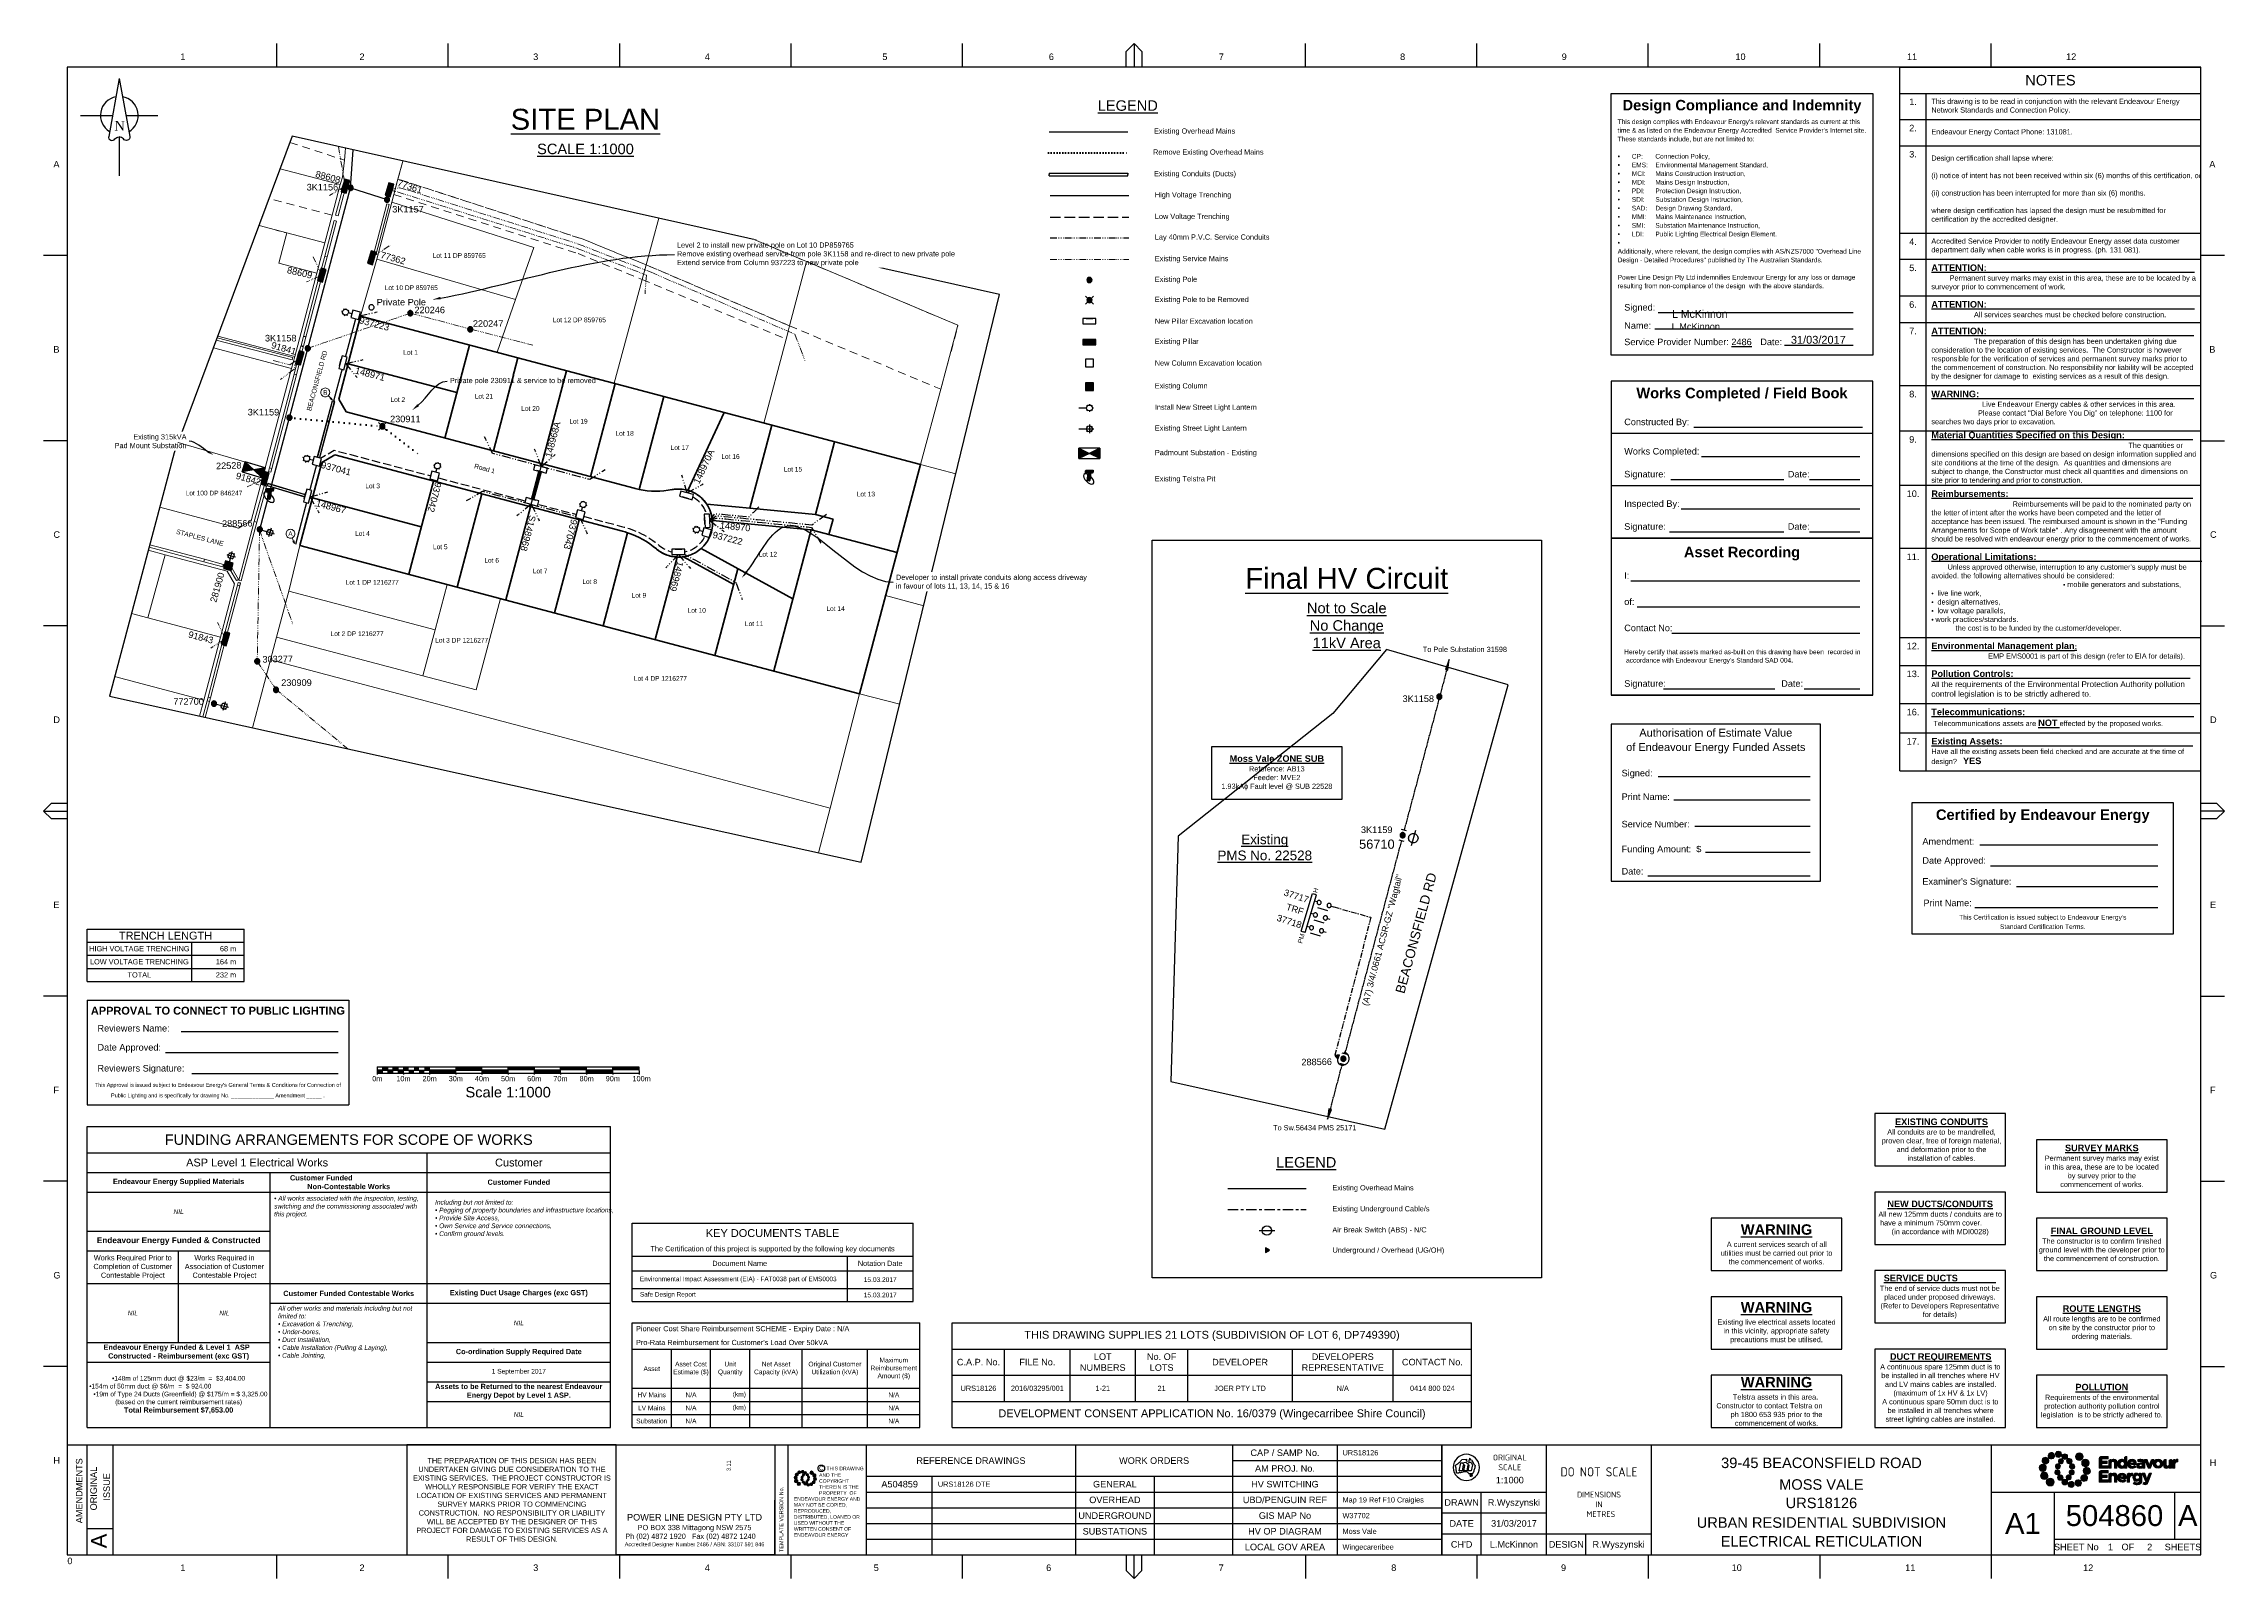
# Paper-space layout 'SP' of a CAD drawing. Header units: metres, sheet in millimetres. Extents: x -9 to 824, y -9 to 577.
# The model-space entities are those that its viewports show. They can reach past a viewport. Long polylines and large blocks are cut down to what shows.
import ezdxf
from ezdxf import colors
from ezdxf.entities.mleader import LeaderData, LeaderLine
from ezdxf.enums import TextEntityAlignment as Align
from ezdxf.math import Vec2, Vec3

# ---------------------------------------------------------------- set-up
doc = ezdxf.new("R2010")
doc.units = ezdxf.units.M
for name, pattern in [('Cable Exist OH', [1, 1, 0]), ('Cable Exist UG', [7, 4, -1, 1, -1]), ('Cable Remove', [1, 0, -1]), ('Dash', [5, 3, -2]), ('DASHED', [19.05, 12.7, -6.35]), ('IE Trench LV', [5.5, 4, -1.5]), ('PHANTOM', [6.15, 3, -0.75, 0.3, -0.75, 0.3, -0.75, 0.3]), ('PHANTOMX2', [5.6, 2.5, -0.5, 0.15, -0.5, 0.15, -0.5, 0.15, -0.5, 0.15, -0.5])]:
    doc.linetypes.add(name, pattern=pattern)
doc.layers.get('0').update_dxf_attribs({"color": 6})
for name, color, linetype, lineweight in [('_User Dimensions', 140, 'Continuous', 13), ('_User Miscellaneous4', 191, 'Continuous', 13), ('_User Miscellaneous5', 151, 'Continuous', 13), ('_User_HV_Exist', 1, 'Continuous', 25), ('Cadastre Buildings_SP_EXT', 96, 'Continuous', 15), ('Cadastre Developer_SP_NEW', 54, 'Continuous', 15), ('Cadastre Easements_SP_EXT', 96, 'DASHED', 15), ('Cadastre Land Parcels_SP_EXT', 96, 'Continuous', 15), ('Mains_HV_EXT', 13, 'Continuous', 25), ('Services_SP_EXT', 42, 'PHANTOMX2', 20)]:
    doc.layers.add(name, color=color, linetype=linetype, lineweight=lineweight)
for name, color, linetype in [('Duct_SP_NEW', 2, 'Continuous'), ('Equip_SP_HV_EXT', 7, 'Continuous'), ('Equip_SP_SL_EXT', 7, 'Continuous'), ('Equip_SP_SL_NEW', 2, 'Continuous'), ('Notes', 7, 'Continuous'), ('Notes_HV_MISC', 11, 'Continuous'), ('Notes_SP_MISC', 7, 'Continuous'), ('OH_Details_SP_MISC', 7, 'Continuous'), ('Services_SP_NEW_UG', 2, 'IE Trench LV'), ('Sub_HV_EXT', 7, 'Continuous'), ('Sub_SP_EXT', 7, 'Continuous'), ('SupportsOH_SP_TR_HV_LV_SL_EXT', 7, 'Continuous'), ('SupportsOH_SP_TR_HV_LV_SL_NEW', 2, 'Continuous'), ('SupportsUG_SP_LV_EXT', 7, 'Continuous'), ('SupportsUG_SP_LV_NEW', 2, 'Continuous'), ('SupportsUG_SP_LV_SL_EXT', 7, 'Continuous'), ('SupportsUG_SP_LV_SL_NEW', 2, 'Continuous'), ('Trench_SP_NEW', 2, 'Continuous'), ('UG_Details_SP_MISC', 7, 'Continuous')]:
    doc.layers.add(name, color=color, linetype=linetype)
doc.layers.add('Viewports', color=6, linetype='Continuous', plot=False)
doc.styles.add('ARIAL', font='arial.ttf', dxfattribs={"height": 2})
doc.styles.add('COLUMN_LABEL', font='arial.ttf', dxfattribs={"height": 2})
doc.styles.add('HVSW_LABEL', font='arial.ttf', dxfattribs={"height": 3.5})
doc.styles.add('iecARIAL', font='arial.ttf', dxfattribs={"height": 2})
doc.styles.add('iecISOCP', font='isocp.shx')
doc.styles.add('iecNAME', font='times.ttf')
doc.styles.add('ieISOCP', font='arial.ttf', dxfattribs={"height": 1.5})
doc.styles.add('POLE_LABEL', font='arial.ttf', dxfattribs={"height": 2})
doc.styles.add('SL_LABEL', font='arial.ttf', dxfattribs={"height": 2})
doc.styles.get("Standard").update_dxf_attribs({"font": 'arial.ttf'})
doc.styles.add('SWG_LABEL', font='arial.ttf')
doc.styles.add('SWITCH_LABEL', font='arial.ttf', dxfattribs={"height": 2})
doc.linetypes.add('IE Trench HV', pattern='A,4,-0.4,["/",Standard,S=2,R=0,X=0.25,Y=-1],-1.6', length=6)

psp = doc.layouts.new('SP')

# ---------------------------------------------------------------- texts
at = {"layer": 'Notes'}
for s, insert, char_height, attachment_point in [('{\\LLEGEND}', (405.39, 553.73), 4, 5), ('Existing Overhead Mains', (415.39, 543.73), 2, 4), ('Remove Existing Overhead Mains', (415.04, 535.69), 2, 4), ('Existing Conduits (Ducts)', (415.39, 527.43), 2, 4), ('High Voltage Trenching', (415.73, 519.35), 2, 4), ('Low Voltage Trenching', (415.73, 511.11), 2, 4), ('Lay 40mm P.V.C. Service Conduits', (415.73, 503.22), 2, 4), ('Existing Service Mains', (415.73, 494.99), 2, 4), ('Existing Pole', (415.73, 487.09), 2, 4), ('Existing Pole to be Removed', (415.73, 479.37), 2, 4), ('Existing Pillar ', (415.73, 463.37), 2, 4), ('New Column Excavation location', (415.71, 455.37), 2, 4), ('Existing Column', (415.71, 446.36), 2, 4), ('Install New Street Light Lantern', (415.73, 438.21), 2, 4), ('Existing Street Light Lantern', (415.73, 430.21), 2, 4), ('Padmount Substation - Existing', (415.73, 420.87), 2, 4), ('\\pt2;Existing Telstra Pit', (415.73, 410.86), 2, 4), ('{\\LLEGEND}', (473.57, 149.95), 4, 5), ('Existing Overhead Mains', (483.57, 139.95), 2, 4), ('Existing Underground Cable/s  ', (483.57, 131.95), 2, 4)]:
    psp.add_mtext(s, dxfattribs=dict(at, insert=insert, char_height=char_height, attachment_point=attachment_point))
at = {"layer": 'Notes', "color": 6, "insert": (590.09, 462.72), "char_height": 3, "attachment_point": 7, "style": 'ieISOCP'}
psp.add_mtext_dynamic_manual_height_columns('                    {\\fVladimir Script|b0|i0|c0|p66;L McKinnon\\Fitalic|c0;\\H0.0066667x;\\P\\P}                 {\\fFreestyle Script|b0|i0|c0|p66;\\H1.3333x; \\H0.62502x;  \\fArial|b0|i0|c0|p34;L McKinnon\\H0.15999x;\\P\\P}                                                           31/03/2017', width=100, gutter_width=12.5, heights=[19.99], dxfattribs=at)
at = {"layer": 'Notes', "insert": (415.73, 471.37), "char_height": 2, "attachment_point": 4, "line_spacing_factor": 0.9}
psp.add_mtext('New Pillar Excavation location', dxfattribs=at)
at = {"layer": 'Notes', "style": 'iecARIAL'}
for s, insert, char_height, attachment_point in [('{\\H1.3333x;\\LFinal HV Circuit\\P\\H0.50001x;Not to Scale\\PNo Change\\P11kV Area}', (489.05, 361.74), 6, 5), ('To Pole Substation 31598', (518.13, 345.95), 2, 4), ('To Sw.56434 PMS 25171', (460.9, 163.17), 2, 4), ('Air Break Switch (ABS) - N/C', (483.57, 123.89), 2, 4), ('Underground / Overhead (UG/OH)', (483.61, 116.13), 2, 4)]:
    psp.add_mtext(s, dxfattribs=dict(at, insert=insert, char_height=char_height, attachment_point=attachment_point))
at = {"layer": 'Notes', "char_height": 2}
for s, insert, width, attachment_point in [('{\\fArial|b1|i0|c0|p34;\\H1.25x;\\L\\C1;Moss Vale ZONE SUB\\fArial|b0|i0|c0|p34;\\P}Reference:{\\C1; AB13\\P}Feeder: {\\C1;MVE2}\\P1.93kAɸ Fault level @ SUB {\\C1;22528}', (462.34, 298.78), 46, 5), ('{\\fArial|b1|i0|c0|p34;\\H1.25x;\\L\\C30;EXISTING CONDUITS\\P}All conduits are to be mandrelled, proven clear, free of foreign material, and deformation prior to the installation of cables. ', (716.33, 158.62), 46.9905, 5), ('{\\fArial|b1|i0|c0|p34;\\H1.25x;\\L\\C4;SURVEY MARKS\\fArial|b0|i0|c0|p34;\\P}Permanent survey marks may exist in this area, these are to be located by survey prior to the commencement of works.', (777.6, 148.62), 46, 5), ('{\\fArial|b1|i0|c0|p34;\\H1.25x;\\L\\C30;NEW DUCTS/CONDUITS\\l\\P}All new 125mm ducts / conduits are to have a minimum 750mm cover.          (in accordance with MDI0028)', (715.83, 128.62), 48, 5), ('{\\fArial|b1|i0|c0|p34;\\H1.9999x;\\L\\C1;WARNING\\P\\fArial|b0|i0|c0|p34;\\H0.12501x;\\l\\C7; }A current services search of all utilities must be carried out prior to the commencement of works.', (653.29, 118.62), 46, 5), ('{\\fArial|b1|i0|c0|p34;\\H1.25x;\\L\\C4;FINAL GROUND LEVEL\\P}The constructor is to confirm finished ground level with the developer prior to the commencement of construction.', (777.6, 118.62), 48, 5), ('{\\fArial|b1|i0|c0|p34;\\H1.25x;\\L\\C30;SERVICE DUCTS\\C4;                }The end of service ducts must not be placed under proposed driveways. (Refer to Developers Representative for details)', (715.69, 98.62), 46.2823, 5), ('{\\fArial|b1|i0|c0|p34;\\H1.9999x;\\L\\C1;WARNING\\H0.12501x;\\P}Existing live electrical assets located in this vicinity, appropriate safety precautions must be utilised.', (653.29, 88.62), 46, 5), ('{\\fArial|b1|i0|c0|p34;\\H1.25x;\\L\\C4;ROUTE LENGTHS\\fArial|b0|i0|c0|p34;\\H1.2x;\\C1;\\P}All route lengths are to be confirmed on site by the constructor prior to ordering materials.', (777.6, 88.62), 46, 5), ('\\pi3.8083,l2,t9.8083;{\\fArial|b1|i0|c0|p34;\\H1.25x;\\L\\C30;DUCT REQUIREMENTS \\H0.8x;\\C0;\\P\\pi0.066849,t6.0668;\\fArial|b0|i0|c0|p34;\\lA continuous spare 125mm duct is to \\P\\pi0.50546,t6.5055;be installed in all trenches where HV \\P\\pi1.8943,t7.8943;and LV mains cables are installed.  \\P\\pi5.1248,t11.125;(maximum of 1x HV & 1x LV)\\P\\pi0.84379,t6.8438;A continuous spare 50mm duct is to \\P\\pi2.8813,t8.8813;be installed in all trenches where \\P\\pi2.1201,t8.1201;street lighting cables are installed. }', (690.83, 63.62), 48, 4), ('{\\fArial|b1|i0|c0|p34;\\H1.9999x;\\L\\C1;WARNING\\P}Telstra assets in this area.  Constructor to contact Telstra on        ph 1800 653 935 prior to the commencement of works. ', (653.29, 58.62), 48, 5), ('{\\fArial|b1|i0|c0|p34;\\H1.25x;\\L\\C4;POLLUTION\\P}Requirements of the environmental protection authority pollution control legislation  is to be strictly adhered to.', (777.6, 58.62), 48, 5), ('THE PREPARATION OF THIS DESIGN HAS BEEN UNDERTAKEN GIVING DUE CONSIDERATION TO THE EXISTING SERVICES.  THE PROJECT CONSTRUCTOR IS WHOLLY RESPONSIBLE FOR VERIFY THE EXACT LOCATION OF EXISTING SERVICES AND PERMANENT SURVEY MARKS PRIOR TO COMMENCING CONSTRUCTION.  NO RESPONSIBILITY OR LIABILITY WILL BE ACCEPTED BY THE DESIGNER OF THIS PROJECT FOR DAMAGE TO EXISTING SERVICES AS A RESULT OF THIS DESIGN.', (170.04, 21), 76.251, 5)]:
    psp.add_mtext(s, dxfattribs=dict(at, insert=insert, width=width, attachment_point=attachment_point))
at = {"layer": 'Notes', "insert": (239.83, 9.21), "char_height": 3, "width": 60, "attachment_point": 5, "style": 'ARIAL'}
psp.add_mtext('{\\H0.83333x;POWER LINE DESIGN PTY LTD}\\P{\\H0.66667x;PO BOX 338 Mittagong NSW 2575\\PPh (02) 4872 1920   Fax (02) 4872 1240     \\H0.75x;Accredited Designer Number 2486 / ABN: 33107 591 846 }', dxfattribs=at)

msp = doc.modelspace()

# ---------------------------------------------------------------- texts
at = {"layer": '_User_HV_Exist', "insert": (258718.55, 6175189.36), "char_height": 2.2, "attachment_point": 5}
msp.add_mtext('{\\H0.83333x;\\LExisting\\PPMS No. 22528}', dxfattribs=at)
at = {"layer": 'Cadastre Developer_SP_NEW', "color": 1}
for s, p in [('Lot 11 DP 859765', (258799.66, 6175252.76)), ('Lot 10 DP 859765', (258781.32, 6175240.44)), ('Lot 12 DP 859765', (258845.57, 6175228.14)), ('Lot 1', (258788.39, 6175215.71)), ('Lot 2', (258783.52, 6175197.71)), ('Lot 21', (258815.72, 6175198.98)), ('Lot 20', (258833.48, 6175194.3)), ('Lot 19', (258851.87, 6175189.43)), ('Lot 18', (258869.49, 6175184.79)), ('Lot 17', (258890.56, 6175179.35)), ('Lot 16', (258909.95, 6175175.96)), ('Lot 15', (258933.83, 6175171.08)), ('Lot 3', (258773.9, 6175164.72)), ('Lot 100 DP 846247', (258705.23, 6175161.99)), ('Lot 13', (258961.69, 6175161.61)), ('Lot 4', (258769.99, 6175146.53)), ('Lot 5', (258799.75, 6175141.44)), ('Lot 6', (258819.39, 6175136.28)), ('Lot 12', (258924.24, 6175138.62)), ('Lot 7', (258837.91, 6175132.21)), ('Lot 1 DP 1216277', (258766.4, 6175127.87)), ('Lot 8', (258856.84, 6175128.16)), ('Lot 9', (258875.65, 6175122.91)), ('Lot 10', (258897.04, 6175117.16)), ('Lot 14', (258950.1, 6175117.83)), ('Lot 11', (258918.96, 6175112.05)), ('Lot 2 DP 1216277', (258760.62, 6175108.24)), ('Lot 3 DP 1216277', (258800.58, 6175105.74)), ('Lot 4 DP 1216277', (258876.53, 6175091.15))]:
    msp.add_text(s, height=1.8, dxfattribs=at).set_placement(p)
at = {"layer": 'Cadastre Developer_SP_NEW'}
msp.add_text('Road 1', height=1.8, rotation=345.1602, dxfattribs=at).set_placement((258815.36, 6175172.43))
at = {"layer": 'Notes_HV_MISC', "lineweight": 0, "insert": (258740.41, 6175171.82), "char_height": 1.2, "attachment_point": 2, "rotation": 75.1125}
msp.add_mtext('\\A1;(A7) 3/4/.0661 ACSR-GZ "Wagtail"  ', dxfattribs=at)
at = {"layer": 'Notes_SP_MISC'}
for s, rotation, p in [('BEACONSFIELD RD', 74.8034, (258753.17, 6175194.11)), ('STAPLES LANE', 345.143, (258701.49, 6175147.38))]:
    msp.add_text(s, height=1.8, rotation=rotation, dxfattribs=at).set_placement(p)

# ---------------------------------------------------------------- blocks, each defined once
blk = doc.blocks.new('NorthPnt 11(NP11)')
for p, q in [((-19.7, 0), (-3.5, 0)), ((-0.1, -10.9), (-0.1, -30.8)), ((3.3, 0), (19.7, 0))]:
    blk.add_line(p, q)
for points in [[(-0.1, 18.8), (-5.4, -10.7, 0.877048), (-2.3, -11.9, -0.1543), (-0.1, -10.9, 0.090511)], [(-0.1, 18.8), (5.3, -10.7, -0.877048), (2.1, -11.9, 0.1543), (-0.1, -10.9, -0.090511)]]:
    blk.add_lwpolyline(points, format="xyb")
for start, end in [(100.5988, 238.8643), (300.0994, 80.4374)]:
    blk.add_arc((0, 0), 9.64, start, end)
at = {"style": 'iecNAME'}
blk.add_text('N', height=5.02, dxfattribs=at).set_placement((-2.6, -7.8))
blk = doc.blocks.new('*U332')
at = {"layer": 'Notes', "insert": (0, 0), "char_height": 8, "attachment_point": 2}
blk.add_mtext('{\\H0.99997x;\\LSITE PLAN\\H1.3333x;\\P\\H0.37501x;SCALE 1:1000}', dxfattribs=at)
blk = doc.blocks.new('*U446')
at = {"layer": 'Notes'}
for points in [[(0, 0), (2, 0), (2, 1.25), (0, 1.25)], [(2, 1.25), (4, 1.25), (4, 2.5), (2, 2.5)], [(4, 0), (6, 0), (6, 1.25), (4, 1.25)], [(6, 1.25), (8, 1.25), (8, 2.5), (6, 2.5)], [(8, 0), (10, 0), (10, 1.25), (8, 1.25)], [(10, 1.25), (12, 1.25), (12, 2.5), (10, 2.5)], [(12, 0), (14, 0), (14, 1.25), (12, 1.25)], [(14, 1.25), (16, 1.25), (16, 2.5), (14, 2.5)], [(16, 0), (18, 0), (18, 1.25), (16, 1.25)], [(18, 1.25), (20, 1.25), (20, 2.5), (18, 2.5)], [(20, 0), (30, 0), (30, 1.25), (20, 1.25)], [(30, 1.25), (40, 1.25), (40, 2.5), (30, 2.5)], [(40, 0), (50, 0), (50, 1.25), (40, 1.25)], [(50, 1.25), (60, 1.25), (60, 2.5), (50, 2.5)], [(60, 0), (70, 0), (70, 1.25), (60, 1.25)], [(70, 1.25), (80, 1.25), (80, 2.5), (70, 2.5)], [(80, 0), (90, 0), (90, 1.25), (80, 1.25)], [(90, 1.25), (100, 1.25), (100, 2.5), (90, 2.5)]]:
    blk.add_hatch(color=256, dxfattribs=at).paths.add_polyline_path(points)
for p, q in [((0, 2.5), (0, 0)), ((0, 2.5), (100, 2.5)), ((2, 1.25), (0, 1.25)), ((0, 1.25), (0, 0)), ((0, 0), (100, 0)), ((0, 0), (2, 0)), ((0, 0), (0, -0.5)), ((2, 2.5), (2, 1.25)), ((2, 0), (2, 1.25)), ((2, 1.25), (4, 1.25)), ((4, 1.25), (4, 2.5)), ((6, 1.25), (4, 1.25)), ((4, 1.25), (4, 0)), ((4, 0), (6, 0)), ((6, 2.5), (6, 1.25)), ((6, 0), (6, 1.25)), ((6, 1.25), (8, 1.25)), ((8, 1.25), (8, 2.5)), ((10, 1.25), (8, 1.25)), ((8, 1.25), (8, 0)), ((8, 0), (10, 0)), ((10, 2.5), (10, 1.25)), ((10, 1.25), (20, 1.25)), ((10, 0), (10, 1.25)), ((10, 0), (10, -0.5)), ((20, 1.25), (20, 2.5)), ((30, 1.25), (20, 1.25)), ((20, 1.25), (20, 0)), ((20, 0), (30, 0)), ((20, 0), (20, -0.5)), ((30, 2.5), (30, 1.25)), ((30, 0), (30, 1.25)), ((30, 1.25), (40, 1.25)), ((30, 0), (30, -0.5)), ((40, 1.25), (40, 2.5)), ((100, 1.26), (40, 1.25)), ((40, 1.25), (40, 0)), ((40, 0), (50, 0)), ((40, 0), (40, -0.5)), ((50, 0), (50, 2.5)), ((50, 0), (50, 1.25)), ((50, 0), (50, -0.5)), ((60, 0), (60, -0.5)), ((60.02, 0), (60.02, 2.5)), ((60.02, 0), (60.02, 1.25)), ((70, 0), (70, 2.5)), ((70, 0), (70, 1.25)), ((70.02, 0), (70.02, -0.5)), ((79.98, 0), (79.98, 2.5)), ((79.98, 0), (79.98, 1.25)), ((80, 0), (80, -0.5)), ((89.98, 0), (89.98, -0.5)), ((90.01, 0), (90.01, 2.5)), ((90.01, 0), (90.01, 1.25)), ((100, 2.5), (100.01, -0.5))]:
    blk.add_line(p, q, dxfattribs=at)
at = {"layer": 'Notes', "style": 'iecARIAL'}
for s, p in [('0m', (0, -2.04)), ('10m', (10, -2.04)), ('20m', (20, -2.04)), ('30m', (30, -2.04)), ('40m', (40, -2.04)), ('50m', (50, -2.04)), ('60m', (60, -2.04)), ('70m', (70, -2.04)), ('80m', (80, -2.04)), ('90m', (90, -2.04)), ('100m', (101, -2.04))]:
    blk.add_text(s, height=2, dxfattribs=at).set_placement(p, align=Align.MIDDLE_CENTER)
blk.add_text('Scale 1:1000', height=4, dxfattribs=at).set_placement((50, -7.13), align=Align.MIDDLE)
blk = doc.blocks.new('*T388')
at = {"layer": 'Notes', "color": 0, "linetype": 'ByBlock', "lineweight": -2, "transparency": 16777216}
for p, q in [((0, 20), (60, 20)), ((0, 0), (0, 20)), ((60, 0), (60, 20)), ((0, 15), (60, 15)), ((0, 10), (60, 10)), ((40, 0), (40, 15)), ((0, 5), (60, 5)), ((0, 0), (60, 0))]:
    blk.add_line(p, q, dxfattribs=at)
at = {"layer": 'Notes', "color": 0, "transparency": 16777216}
for s, insert, char_height, width, attachment_point in [('TRENCH LENGTH', (30, 17.5), 3, 57, 5), ('HIGH VOLTAGE TRENCHING', (20, 12.5), 2, 39, 5), ('LOW VOLTAGE TRENCHING', (20, 7.5), 2, 39, 5), ('164 m', (57, 7.5), 2, 14, 6), ('68 m', (57, 12.5), 2, 14, 6), ('TOTAL ', (20, 2.5), 2, 39, 5), ('232 m', (57, 2.5), 2, 14, 6)]:
    blk.add_mtext(s, dxfattribs=dict(at, insert=insert, char_height=char_height, width=width, attachment_point=attachment_point))
blk = doc.blocks.new('*T395')
at = {"layer": 'Notes', "color": 0, "linetype": 'ByBlock', "lineweight": -2, "transparency": 16777216}
for p, q in [((0, 40), (198.46, 40)), ((0, 0), (0, 40)), ((198.46, 0), (198.46, 40)), ((0, 30), (198.46, 30)), ((20, 10), (20, 30)), ((45, 10), (45, 30)), ((70, 10), (70, 30)), ((90, 10), (90, 30)), ((129.96, 10), (129.96, 30)), ((168.46, 10), (168.46, 30)), ((0, 20), (198.46, 20)), ((0, 10), (198.46, 10)), ((0, 0), (198.46, 0))]:
    blk.add_line(p, q, dxfattribs=at)
at = {"layer": 'Notes', "color": 7, "transparency": 16777216, "attachment_point": 5}
for s, insert, char_height, width in [('THIS DRAWING SUPPLIES {\\C1;21} LOTS (SUBDIVISION OF {\\C1;LOT 6, DP749390})  ', (99.23, 35), 3, 195.4648), ('C.A.P. No.', (10, 25), 2.5, 17), ('FILE No. ', (32.5, 25), 2.5, 22), ('LOT NUMBERS', (57.5, 25), 2.5, 22), ('No. OF LOTS', (80, 25), 2.5, 17), ('DEVELOPER', (109.98, 25), 2.5, 36.9588), ('DEVELOPERS REPRESENTATIVE', (149.21, 25), 2.5, 35.506), ('CONTACT No.', (183.46, 25), 2.5, 27)]:
    blk.add_mtext(s, dxfattribs=dict(at, insert=insert, char_height=char_height, width=width))
at = {"layer": 'Notes', "color": 0, "transparency": 16777216, "attachment_point": 5}
for s, insert, char_height, width in [('URS18126', (10, 15), 2, 17), ('2016/03295/001', (32.5, 15), 2, 22), ('1-21', (57.5, 15), 2, 22), ('21', (80, 15), 2, 19), ('JOER PTY LTD', (109.98, 15), 2, 36.9588), ('N/A', (149.21, 15), 2, 35.506), ('0414 800 024', (183.46, 15), 2, 27), ('DEVELOPMENT CONSENT APPLICATION No. {\\C1;16/0379 (Wingecarribee Shire Council)}', (99.23, 5), 3, 195.4648)]:
    blk.add_mtext(s, dxfattribs=dict(at, insert=insert, char_height=char_height, width=width))
blk = doc.blocks.new('Approval Public Lighting')
at = {"layer": 'Notes'}
for p, q in [((0, 40), (0, 0)), ((0, 40), (100, 40)), ((100, 40), (100, 0)), ((0, 0), (100, 0))]:
    blk.add_line(p, q, dxfattribs=at)
at = {"layer": 'Notes', "lineweight": -3}
for p, q in [((36, 28), (96, 28)), ((30, 20), (96, 20)), ((40, 12), (96, 12))]:
    blk.add_line(p, q, dxfattribs=at)
at = {"layer": 'Notes', "ltscale": 10, "insert": (50.01, 37.5), "char_height": 3, "width": 100, "attachment_point": 2}
blk.add_mtext('{\\fArial|b1|i0|c0|p34;APPROVAL TO CONNECT TO PUBLIC LIGHTING}', dxfattribs=at)
at = {"layer": 'Notes', "char_height": 2.5, "attachment_point": 7}
for s, insert, width in [('Reviewers Name:', (4, 28), 34), ('Date Approved:', (4, 20), 36)]:
    blk.add_mtext(s, dxfattribs=dict(at, insert=insert, width=width))
at = {"layer": 'Notes', "lineweight": -3, "insert": (50, 5.4), "char_height": 1.5, "attachment_point": 5, "line_spacing_factor": 1.6}
blk.add_mtext("This Approval is issued subject to Endeavour Energy's General Terms & Conditions for Connection of \\PPublic Lighting and is specifically for drawing No. ______________ Amendment _____ .", dxfattribs=at)
at = {"layer": 'Notes', "insert": (4, 12), "char_height": 2.5, "attachment_point": 7}
blk.add_mtext('Reviewers Signature: ', dxfattribs=at)
blk = doc.blocks.new('*T431')
at = {"layer": 'Notes', "color": 0, "linetype": 'ByBlock', "lineweight": -2, "transparency": 16777216}
for p, q in [((0, 268.86), (115, 268.86)), ((0, 0), (0, 268.86)), ((115, 0), (115, 268.86)), ((0, 258.86), (115, 258.86)), ((10, 0), (10, 258.86)), ((0, 248.86), (115, 248.86)), ((0, 238.86), (115, 238.86)), ((0, 205.44), (115, 205.44)), ((0, 195.44), (115, 195.44)), ((0, 181.44), (115, 181.44)), ((0, 171.33), (115, 171.33)), ((0, 147.2), (115, 147.2)), ((0, 129.86), (115, 129.86)), ((0, 109.13), (115, 109.13)), ((0, 85.03), (115, 85.03)), ((0, 50.96), (115, 50.96)), ((0, 40.3), (115, 40.3)), ((0, 25.71), (115, 25.71)), ((0, 14.54), (115, 14.54)), ((0, 0), (115, 0))]:
    blk.add_line(p, q, dxfattribs=at)
at = {"layer": 'Notes', "transparency": 16777216}
for s, insert, char_height, width, attachment_point in [('NOTES', (57.5, 263.86), 4, 112, 5), ('1.', (5, 256.86), 2.5, 4, 2), ('{\\C7;This drawing is to be read in conjunction with the relevant Endeavour Energy Network Standards and Connection Policy.}', (12, 253.86), 2, 101, 4), ('2.', (5, 246.86), 2.5, 4, 2), ('Endeavour Energy Contact Phone: 131081.', (12, 243.86), 2, 101, 4), ('3.', (5, 236.86), 2.5, 4, 2), ('Design certification shall lapse where:\\P\\P(i) notice of intent has not been received within six (6) months of this certification, or\\P\\P(ii) construction has been interrupted for more than six (6) months.\\P\\Pwhere design certification has lapsed the design must be resubmitted for certification by the accredited designer.', (12, 222.15), 2, 101, 4), ('4.', (5, 203.44), 2.5, 4, 2), ('Accredited Service Provider to notify Endeavour Energy asset data customer department daily when cable works is in progress. (ph. 131 081).', (12, 200.44), 2, 101, 4), ('5.', (5, 193.44), 2.5, 4, 2), ('{\\fArial|b1|i0|c0|p34;\\H1.25x;\\L\\C1;ATTENTION: \\fArial|b0|i0|c0|p34;\\H0.8x;\\l\\C7;                                                                                                                }Permanent survey marks may exist in this area, these are to be located by a surveyor prior to commencement of work.', (12, 188.44), 2, 101, 4), ('6.', (5, 179.44), 2.5, 4, 2), ('{\\fArial|b1|i0|c0|p34;\\H1.25x;\\L\\C1;ATTENTION: \\H0.8x;                                                                                                                            }All services searches must be checked before construction.', (12, 176.39), 2, 101, 4), ('7.', (5, 169.33), 2.5, 4, 2), ('{\\fArial|b1|i0|c0|p34;\\H1.25x;\\L\\C1;ATTENTION:\\H0.8x;                                                                                                                             }The preparation of this design has been undertaken giving due consideration to the location of existing services.  The Constructor is however responsible for the verification of services and permanent survey marks prior to the commencement of construction. No responsibility nor liability will be accepted by the designer for damage to  existing services as a result of this design.', (12, 159.26), 2, 101, 4), ('8.', (5, 145.2), 2.5, 4, 2), ('{\\fArial|b1|i0|c0|p34;\\H1.25x;\\L\\C1;WARNING:\\fArial|b0|i0|c0|p34;\\l   \\H0.8x;                                                                                                                                 }Live Endeavour Energy cables & other services in this area.                                  Please contact "Dial Before You Dig" on telephone: 1100 for searches two days prior to excavation.', (12, 138.53), 2, 101, 4), ('9.', (5, 127.86), 2.5, 5, 2), ('{\\fArial|b1|i0|c0|p34;\\H1.25x;\\L\\C3;Material Quantities Specified on this Design:\\fArial|b0|i0|c0|p34;\\l  \\H0.8x; \\C1;                                                                                                                                 \\C7;The quantities or dimensions specified on this design are based on design information supplied and site conditions at the time of the design.  As quantities and dimensions are subject to change, the Constructor must check all quantities and dimensions on site prior to tendering and prior to construction.}', (12, 119.5), 2, 101, 4), ('10.', (5, 107.13), 2.5, 7, 2), ('{\\fArial|b1|i0|c0|p34;\\H1.25x;\\L\\C3;Reimbursements:\\fArial|b0|i0|c0|p34;\\l   \\H0.8x;\\C1;                                                                                                                                 \\C7;Reimbursements will be paid to the nominated party on the letter of intent after the works have been competed and the letter of acceptance has been issued. The reimbursed amount is shown in the "Funding Arrangements for Scope of Work table" . Any disagreement with the amount should be resolved with endeavour energy prior to the commencement of works.}', (12, 97.08), 2, 101, 4), ('11.', (5, 83.03), 2.5, 7, 2), ("{\\fArial|b1|i0|c0|p34;\\H1.25x;\\L\\C3;Operational Limitations: \\l \\H0.8x;    }                                                                                     Unless approved otherwise, interruption to any customer's supply must be avoided. the following alternatives should be considered:                                                                                                             {\\fSymbol|b0|i0|c2|p18;\\H0.9x;\\C3; · }mobile generators and substations,\\P{\\fSymbol|b0|i0|c2|p18;\\H0.9x;\\C3;· } live line work,\\P{\\fSymbol|b0|i0|c2|p18;\\H0.9x;\\C3;· } design alternatives,\\P{\\fSymbol|b0|i0|c2|p18;\\H0.9x;\\C3;· } low voltage parallels,\\P{\\fSymbol|b0|i0|c2|p18;\\H0.9x;\\C3;· }work practices/standards.                                                                                                        the cost is to be funded by the customer/developer.", (12, 68), 2, 101, 4), ('12.', (5, 48.96), 2.5, 7, 2), ('13.', (5, 38.3), 2.5, 7, 2), ('16.', (5, 23.71), 2.5, 7, 2), ('17.', (5, 12.54), 2.5, 7, 2), ('{\\fArial|b1|i0|c0|p34;\\H1.25x;\\L\\C3;Existing Assets:                       }                                                                   Have all the existing assets been field checked and are accurate at the time of design?   {\\fArial|b1|i0|c0|p34;\\H1.25x;\\C1;YES\\C256; }', (12, 7.27), 2, 101, 4)]:
    blk.add_mtext(s, dxfattribs=dict(at, insert=insert, char_height=char_height, width=width, attachment_point=attachment_point))
at = {"layer": 'Notes', "color": 7, "transparency": 16777216, "char_height": 2, "width": 101, "attachment_point": 4}
for s, insert in [('{\\fArial|b1|i0|c0|p34;\\H1.25x;\\L\\C3;Environmental Management plan\\H0.8x;:\\fArial|b0|i0|c0|p34;\\l\\C256;                                                                                       EMP EMS0001 is part of this design (refer to EIA for details).}', (12, 45.63)), ('{\\fArial|b1|i0|c0|p34;\\H1.25x;\\L\\C3;Pollution Controls:    \\H0.8x;                                                                                   }All {\\H1.1111x;the requirements of the Environmental Protection Authority pollution control legislation is to be strictly adhered to.}', (12, 33.01)), ('{\\fArial|b1|i0|c0|p34;\\H1.25x;\\L\\C3;Telecommunications:\\H0.8x;                                                                                      }Telecommunications assets are{\\C1; \\fArial|b1|i0|c0|p34;\\H1.25x;\\LNOT\\H0.8x;\\l }effected by the proposed works. ', (12, 20.13))]:
    blk.add_mtext(s, dxfattribs=dict(at, insert=insert))
blk = doc.blocks.new('*T432')
at = {"layer": 'Notes', "color": 0, "linetype": 'ByBlock', "lineweight": -2, "transparency": 16777216}
for p, q in [((0, 29.9), (107.35, 29.9)), ((0, 0), (0, 29.9)), ((107.35, 0), (107.35, 29.9)), ((0, 17.4), (107.35, 17.4)), ((82.25, 0), (82.25, 17.4)), ((0, 11.76), (107.35, 11.76)), ((0, 5), (107.35, 5)), ((0, 0), (107.35, 0))]:
    blk.add_line(p, q, dxfattribs=at)
at = {"layer": 'Notes', "color": 0, "transparency": 16777216}
for s, insert, char_height, width, attachment_point in [('KEY DOCUMENTS TABLE', (53.67, 26.15), 3, 104.3464, 5), ('The Certification of this project is supported by the following key documents', (53.67, 19.9), 2, 104.3464, 5), ('{\\C256;Environmental Impact Assessment (EIA) - FAT0038 part of EMS0003}', (3, 8.38), 1.75, 76.2483, 4), ('Document Name', (41.12, 14.58), 2, 79.2483, 5), ('Notation Date', (94.8, 14.58), 2, 22.0981, 5), ('Safe Design Report', (3, 2.5), 1.75, 76.2483, 4)]:
    blk.add_mtext(s, dxfattribs=dict(at, insert=insert, char_height=char_height, width=width, attachment_point=attachment_point))
at = {"layer": 'Notes', "color": 1, "transparency": 16777216, "char_height": 1.8, "width": 22.0981, "attachment_point": 5}
for insert in [(94.8, 8.38), (94.8, 2.5)]:
    blk.add_mtext('15.03.2017', dxfattribs=dict(at, insert=insert))
blk = doc.blocks.new('*T433')
at = {"layer": 'Notes', "color": 0, "linetype": 'ByBlock', "lineweight": -2, "transparency": 16777216}
for p, q in [((0, 115), (200, 115)), ((0, 0), (0, 115)), ((200, 0), (200, 115)), ((0, 105), (200, 105)), ((130, 0), (130, 105)), ((0, 97.5), (200, 97.5)), ((70, 0), (70, 97.5)), ((0, 90), (200, 90)), ((0, 75), (70, 75)), ((0, 67.5), (70, 67.5)), ((35, 32.5), (35, 67.5)), ((0, 55), (200, 55)), ((70, 47.5), (200, 47.5)), ((0, 32.5), (70, 32.5)), ((130, 32.5), (200, 32.5)), ((0, 25), (70, 25)), ((130, 25), (200, 25)), ((130, 17.5), (200, 17.5)), ((130, 10), (200, 10)), ((0, 0), (200, 0))]:
    blk.add_line(p, q, dxfattribs=at)
at = {"layer": 'Notes', "color": 0, "transparency": 16777216}
for s, insert, char_height, width, attachment_point in [('FUNDING ARRANGEMENTS FOR SCOPE OF WORKS', (100, 110), 4, 197, 5), ('ASP Level 1 Electrical Works', (65, 101.25), 3, 127, 5), ('Customer', (165, 101.25), 3, 67, 5), ('{\\fArial|b1|i0|c0|p34;Endeavour Energy Supplied Materials}', (35, 93.75), 2, 67, 5), ('{\\fArial|b1|i0|c0|p34;Customer Funded                            Non-Contestable Works}', (100, 93.75), 2, 57, 5), ('{\\fArial|b1|i0|c0|p34;Customer Funded}', (165, 93.75), 2, 67, 5), ('{\\fArial|b0|i1|c0|p34;\\C3;NIL}', (35, 82.5), 1.8, 67, 5), ('{\\fSymbol|b0|i1|c2|p18;\\C3;· \\fArial|b0|i1|c0|p34;All works associated with the inspection, testing, switching and the commissioning associated with this project.}', (71.5, 88.5), 1.8, 57, 1), ('{\\fArial|b0|i1|c0|p34;\\C3;Including but not limited to:\\P\\fSymbol|b0|i1|c2|p18;· \\fArial|b0|i1|c0|p34;Pegging of property boundaries and infrastructure locations,                                                        \\P\\fSymbol|b0|i1|c2|p18;· \\fArial|b0|i1|c0|p34;Provide Site Access,\\P\\fSymbol|b0|i1|c2|p18;· \\fArial|b0|i1|c0|p34;Own Service and Service connections,\\P\\fSymbol|b0|i1|c2|p18;· \\fArial|b0|i1|c0|p34;Confirm ground levels.}', (133, 87), 1.8, 64, 1), ('{\\fArial|b1|i0|c0|p34;Endeavour Energy Funded & Constructed}', (35, 71.25), 2.25, 67, 5), ('Works Required Prior to Completion of Customer Contestable Project', (17.5, 61.25), 2, 32, 5), ('Works Required in Association of Customer Contestable Project', (52.5, 61.25), 2, 32, 5), ('{\\fArial|b1|i0|c0|p34;Customer Funded Contestable Works}', (100, 51.25), 2, 57, 5), ('{\\fArial|b1|i0|c0|p34;Existing Duct Usage Charges (exc GST)}', (165, 51.25), 2, 67, 5), ('{\\fArial|b0|i1|c0|p34;\\C3;NIL}', (17.5, 43.75), 1.8, 32, 5), ('{\\fArial|b0|i1|c0|p34;\\C3;NIL}', (52.5, 43.75), 1.8, 32, 5), ('{\\fArial|b0|i1|c0|p34;\\C3;All other works and materials including but not limited to:                                                     \\P\\fSymbol|b0|i1|c2|p18;· \\fArial|b0|i1|c0|p34;Excavation & Trenching,\\P\\fSymbol|b0|i1|c2|p18;· \\fArial|b0|i1|c0|p34;Under-bores,\\P\\fSymbol|b0|i1|c2|p18;· \\fArial|b0|i1|c0|p34;Duct Installation,\\P\\fSymbol|b0|i1|c2|p18;· \\fArial|b0|i1|c0|p34;Cable Installation (Pulling & Laying),\\P\\fSymbol|b0|i1|c2|p18;· \\fArial|b0|i1|c0|p34;Cable Jointing, }', (73, 46.5), 1.8, 54, 1), ('{\\f@Arial Unicode MS|b0|i1|c0|p34;\\H0.9x;\\C3;NIL}', (165, 40), 2, 67, 5), ('{\\fArial|b1|i0|c0|p34;Endeavour Energy Funded & Level 1  ASP   Constructed - Reimbursement (exc GST)}', (35, 28.75), 2, 67, 5), ('{\\fArial|b1|i0|c0|p34;Co-ordination Supply Required Date }', (165, 28.75), 2, 67, 5), ('{\\fSymbol|b0|i0|c2|p18;\\H0.9x;\\C3;·\\fArial|b0|i0|c0|p34;148m of 125mm duct @ $23/m  =  $3,404.00\\P\\fSymbol|b0|i0|c2|p18;·\\fArial|b0|i0|c0|p34;154m of 50mm duct @ $6/m  =  $ 924.00                                   \\fSymbol|b0|i0|c2|p18;·\\fArial|b0|i0|c0|p34;19m of Type 24 Ducts (Greenfield) @ $175/m = $ 3,325.00                   \\P\\fSymbol|b0|i0|c2|p18;(\\fArial|b0|i0|c0|p34;based on the current reimbursement rates)\\P\\fArial|b1|i0|c0|p34;\\H1.1111x;Total Reimbursement $7,653.00 }', (35, 12.5), 2, 67, 5), ('{\\fArial|b1|i0|c0|p34;Assets to be Returned to the nearest Endeavour Energy Depot by Level 1 ASP.}', (165, 13.75), 2, 67, 5), ('{\\C3;1 September 2017', (165, 21.25), 1.8, 67, 5), ('{\\fArial|b0|i1|c0|p34;\\C3;NIL}', (165, 5), 1.8, 67, 5)]:
    blk.add_mtext(s, dxfattribs=dict(at, insert=insert, char_height=char_height, width=width, attachment_point=attachment_point))
blk = doc.blocks.new('*T434')
at = {"layer": 'Notes', "color": 0, "linetype": 'ByBlock', "lineweight": -2, "transparency": 16777216}
for p, q in [((0, 40), (110, 40)), ((0, 0), (0, 40)), ((110, 0), (110, 40)), ((0, 30), (110, 30)), ((15, 0), (15, 30)), ((30, 0), (30, 30)), ((45, 0), (45, 30)), ((65, 0), (65, 30)), ((90, 0), (90, 30)), ((0, 15), (110, 15)), ((0, 10), (110, 10)), ((0, 5), (110, 5)), ((0, 0), (110, 0))]:
    blk.add_line(p, q, dxfattribs=at)
at = {"layer": 'Notes', "color": 7, "transparency": 16777216}
for s, insert, char_height, width, attachment_point in [('Pioneer Cost Share Reimbursement SCHEME - Expiry Date : {\\C1;N/A}', (1.5, 37.5), 2, 107, 4), ("Pro-Rata Reimbursement for Customer's Load Over 50kVA", (1.5, 32.5), 2, 107, 4), ('Asset Cost Estimate ($)', (22.5, 22.5), 1.8, 14, 5), ('Unit Quantity', (37.5, 22.5), 1.8, 12, 5), ('Net Asset Capacity (kVA)', (55, 22.5), 1.8, 17, 5), ('Original Customer Utilization (kVA)', (77.5, 22.5), 1.8, 22, 5), ('Maximum Reimbursement Amount ($)', (100, 22.5), 1.8, 18, 5), ('Asset', (7.5, 22.5), 1.8, 12, 5)]:
    blk.add_mtext(s, dxfattribs=dict(at, insert=insert, char_height=char_height, width=width, attachment_point=attachment_point))
at = {"layer": 'Notes', "color": 0, "transparency": 16777216, "char_height": 1.8}
for s, insert, width, attachment_point in [('HV Mains', (7.5, 12.5), 12, 5), ('LV Mains', (7.5, 7.5), 12, 5), ('N/A', (22.5, 12.5), 12, 5), ('N/A', (22.5, 7.5), 12, 5), ('   (km)', (43.5, 12.5), 12, 6), ('(km)', (43.5, 7.5), 12, 6), ('N/A', (100, 12.5), 17, 5), ('N/A', (100, 7.5), 17, 5), ('Substation', (7.5, 2.5), 12, 5), ('N/A', (22.5, 2.5), 12, 5), ('N/A', (100, 2.5), 17, 5)]:
    blk.add_mtext(s, dxfattribs=dict(at, insert=insert, width=width, attachment_point=attachment_point))
blk = doc.blocks.new('Works As Completed  Field Recording')
at = {"layer": 'Notes', "lineweight": -3}
for p, q in [((31.61, 102.5), (96, 102.5)), ((34.52, 91.25), (95, 91.25)), ((22.83, 82.5), (66, 82.5)), ((75.75, 82.5), (95, 82.5)), ((26.82, 71.25), (95, 71.25)), ((22.24, 62.5), (66, 62.5)), ((75.75, 62.5), (95, 62.5)), ((7.5, 43.75), (95, 43.75)), ((10, 33.75), (95, 33.75)), ((23.25, 23.75), (95, 23.75)), ((20, 2.5), (62.5, 2.5)), ((73.75, 2.5), (95, 2.5))]:
    blk.add_line(p, q, dxfattribs=at)
at = {"layer": 'Notes'}
for p, q in [((100, 100), (0, 100)), ((100, 80), (0, 80)), ((100, 60), (0, 60)), ((100, 0), (0, 0))]:
    blk.add_line(p, q, dxfattribs=at)
for points in [[(0, 60), (100, 60), (100, 120), (0, 120)], [(0, 0), (100, 0), (100, 60), (0, 60)]]:
    blk.add_lwpolyline(points, close=True, dxfattribs=at)
at = {"layer": 'Notes', "ltscale": 10}
for s, p in [('Works Completed:', (5, 91.25)), ('Signature:', (5, 82.5)), ('Date:', (67.5, 82.5)), ('Inspected By:', (5, 71.25)), ('Signature:', (5, 62.5)), ('Date:', (67.5, 62.5)), ('I:', (5, 43.75)), ('of:', (5, 33.75)), ('Contact No:', (5, 23.75)), ('Signature:', (5, 2.5)), ('Date:', (65, 2.5))]:
    blk.add_text(s, height=2.5, dxfattribs=at).set_placement(p, align=Align.BOTTOM_LEFT)
at = {"layer": 'Notes', "ltscale": 10, "char_height": 4, "attachment_point": 2}
for s, insert in [('{\\fArial|b1|i0|c0|p34;Works Completed / Field Book}', (50, 117.5)), ('{\\fArial|b1|i0|c0|p34;Asset Recording}', (50.01, 56.75))]:
    blk.add_mtext(s, dxfattribs=dict(at, insert=insert))
at = {"layer": 'Notes', "ltscale": 10, "insert": (5, 102.46), "char_height": 2.5, "width": 24.8465, "attachment_point": 7}
blk.add_mtext('Constructed By:', dxfattribs=at)
at = {"layer": 'Notes', "insert": (5, 17.5), "char_height": 2, "attachment_point": 1}
blk.add_mtext("{\\H0.9x;Hereby certify that assets marked as-built on this drawing have been  recorded in\\P accordance with Endeavour Energy's Standard SAD 004}.", dxfattribs=at)
blk = doc.blocks.new('Design Compliance & Indeminity')
at = {"layer": 'Notes'}
for p, q in [((16.64, 10), (92.5, 10)), ((17.96, 16.25), (92.5, 16.25)), ((66.21, 3.75), (92.5, 3.75))]:
    blk.add_line(p, q, dxfattribs=at)
blk.add_lwpolyline([(0, 100), (100, 100), (100, 0), (0, 0)], close=True, dxfattribs=at)
at = {"layer": 'Notes', "ltscale": 10, "insert": (50, 97.5), "char_height": 4, "attachment_point": 2}
blk.add_mtext('{\\fArial|b1|i0|c0|p34;Design Compliance and Indemnity}', dxfattribs=at)
at = {"layer": 'Notes', "lineweight": -3, "insert": (2.5, 25), "char_height": 1.8, "width": 93.5, "attachment_point": 7, "line_spacing_factor": 1.1}
blk.add_mtext('This design complies with Endeavour Energy\'s relevant standards as current at this time & as listed on the Endeavour Energy Accredited  Service Provider\'s Internet site. These standards include, but are not limited to:\\P\\P\\pi-5.4,l5.4,t5.4,14.4;{\\fSymbol|b0|i0|c2|p18;·^I}CP:^IConnection Policy,\\P{\\fSymbol|b0|i0|c2|p18;·^I}EMS: ^IEnvironmental Management Standard,\\P{\\fSymbol|b0|i0|c2|p18;·^I}MCI:^IMains Construction Instruction,\\P{\\fSymbol|b0|i0|c2|p18;·^I}MDI:^IMains Design Instruction,\\P{\\fSymbol|b0|i0|c2|p18;·^I}PDI:^IProtection Design Instruction,\\P{\\fSymbol|b0|i0|c2|p18;·^I}SDI:^ISubstation Design Instruction,\\P{\\fSymbol|b0|i0|c2|p18;·^I}SAD:^IDesign Drawing Standard,\\P{\\fSymbol|b0|i0|c2|p18;·^I}MMI:^IMains Maintenance Instruction,\\P{\\fSymbol|b0|i0|c2|p18;·^I}SMI:^ISubstation Maintenance Instruction,\\P{\\fSymbol|b0|i0|c2|p18;·^I}LDI:^IPublic Lighting Electrical Design Element.\\P\\pt5.4;{\\fSymbol|b0|i0|c2|p18;·^I}\\P\\pi0,l0,tz;Additionally, where relevant, the design complies with AS/NZS7000 "Overhead Line Design - Detailed Procedures" published by The Australian Standards.\\P\\PPower Line Design Pty Ltd indemnifies Endeavour Energy for any loss or damage resulting from non-compliance of the design  with the above standards.', dxfattribs=at)
at = {"layer": 'Notes', "char_height": 2.5, "attachment_point": 7}
for s, insert in [('Signed:', (5, 16.25)), ('Name:', (5, 10)), ('Service Provider Number: {\\L2486}', (5, 3.75)), ('Date:', (57, 3.75))]:
    blk.add_mtext(s, dxfattribs=dict(at, insert=insert))
blk = doc.blocks.new('Certfied by Endeavour Energy')
at = {"layer": 'Notes', "lineweight": -3}
for p, q in [((26, 34), (94, 34)), ((30, 26), (94, 26)), ((40, 18), (94, 18)), ((24, 10), (94, 10))]:
    blk.add_line(p, q, dxfattribs=at)
at = {"layer": 'Notes'}
blk.add_lwpolyline([(0, 0), (100, 0), (100, 50), (0, 50)], close=True, dxfattribs=at)
at = {"layer": 'Notes', "ltscale": 10, "insert": (50, 47.5), "char_height": 4, "attachment_point": 2}
blk.add_mtext('{\\fArial|b1|i0|c0|p34;Certified by Endeavour Energy}', dxfattribs=at)
at = {"layer": 'Notes', "char_height": 2.5, "attachment_point": 7}
for s, insert, width in [('Amendment:', (4, 34), 19.80559345), ('Date Approved:', (4, 26), 32), ("Examiner's Signature:", (4, 18), 50), ('Print Name:', (4.403783, 10.5), 23.596217)]:
    blk.add_mtext(s, dxfattribs=dict(at, insert=insert, width=width))
at = {"layer": 'Notes', "lineweight": -3, "insert": (50, 4.5), "char_height": 1.8, "attachment_point": 5, "line_spacing_factor": 1.2}
blk.add_mtext("This Certification is issued subject to Endeavour Energy's \\PStandard Certification Terms.", dxfattribs=at)
blk = doc.blocks.new('EE_LOGO_SMALL')
at = {"layer": 'Notes'}
h = blk.add_hatch(color=256, dxfattribs=at)
edge = h.paths.add_edge_path()
edge.add_spline(control_points=[(-8.4, 2), (-9.2, 2), (-9.8, 1.4), (-9.8, 0.7), (-9.9, -0.1), (-9.3, -0.7), (-8.6, -0.8), (-7.8, -0.8), (-7.2, -0.2), (-7.1, 0.5), (-7.1, 1.3), (-7.7, 1.9), (-8.4, 2)], knot_values=[0, 0, 0, 0, 1, 1, 1, 2, 2, 2, 3, 3, 3, 4, 4, 4, 4], degree=3, periodic=0)
h = blk.add_hatch(color=256, dxfattribs=at)
edge = h.paths.add_edge_path()
edge.add_spline(control_points=[(-6.8, 4.5), (-7.4, 4.8), (-8.2, 4.6), (-8.6, 4), (-8.9, 3.4), (-8.7, 2.6), (-8.1, 2.2), (-7.5, 1.9), (-6.7, 2.1), (-6.3, 2.7), (-6, 3.3), (-6.2, 4.1), (-6.8, 4.5)], knot_values=[0, 0, 0, 0, 1, 1, 1, 2, 2, 2, 3, 3, 3, 4, 4, 4, 4], degree=3, periodic=0)
h = blk.add_hatch(color=256, dxfattribs=at)
edge = h.paths.add_edge_path()
edge.add_spline(control_points=[(-4.2, 5.9), (-4.6, 6.5), (-5.3, 6.6), (-5.9, 6.3), (-6.4, 5.9), (-6.6, 5.1), (-6.2, 4.6), (-5.9, 4), (-5.1, 3.8), (-4.6, 4.2), (-4, 4.6), (-3.8, 5.3), (-4.2, 5.9)], knot_values=[0, 0, 0, 0, 1, 1, 1, 2, 2, 2, 3, 3, 3, 4, 4, 4, 4], degree=3, periodic=0)
h = blk.add_hatch(color=256, dxfattribs=at)
edge = h.paths.add_edge_path()
edge.add_spline(control_points=[(-1.3, 5.9), (-1.4, 6.5), (-2, 7), (-2.6, 6.9), (-3.3, 6.9), (-3.7, 6.3), (-3.7, 5.6), (-3.6, 5), (-3, 4.5), (-2.4, 4.6), (-1.7, 4.7), (-1.3, 5.2), (-1.3, 5.9)], knot_values=[0, 0, 0, 0, 1, 1, 1, 2, 2, 2, 3, 3, 3, 4, 4, 4, 4], degree=3, periodic=0)
h = blk.add_hatch(color=256, dxfattribs=at)
edge = h.paths.add_edge_path()
edge.add_spline(control_points=[(-2.5, 2.1), (-3, 2.2), (-3.5, 1.9), (-3.6, 1.3), (-3.7, 0.8), (-3.4, 0.3), (-2.9, 0.2), (-2.4, 0.1), (-1.9, 0.4), (-1.8, 0.9), (-1.7, 1.5), (-2, 2), (-2.5, 2.1)], knot_values=[0, 0, 0, 0, 1, 1, 1, 2, 2, 2, 3, 3, 3, 4, 4, 4, 4], degree=3, periodic=0)
h = blk.add_hatch(color=256, dxfattribs=at)
edge = h.paths.add_edge_path()
edge.add_spline(control_points=[(1, 4.9), (1, 4.3), (0.5, 3.8), (-0.1, 3.8), (-0.7, 3.8), (-1.2, 4.3), (-1.2, 4.9), (-1.2, 5.5), (-0.7, 6), (-0.1, 6), (0.5, 6), (1, 5.5), (1, 4.9)], knot_values=[0, 0, 0, 0, 1, 1, 1, 2, 2, 2, 3, 3, 3, 4, 4, 4, 4], degree=3, periodic=0)
edge = h.paths.add_edge_path()
edge.add_spline(control_points=[(-1.4, 4), (-1.9, 4.1), (-2.4, 3.8), (-2.5, 3.3), (-2.6, 2.7), (-2.3, 2.2), (-1.8, 2.1), (-1.3, 2), (-0.7, 2.3), (-0.6, 2.9), (-0.5, 3.4), (-0.9, 3.9), (-1.4, 4)], knot_values=[0, 0, 0, 0, 1, 1, 1, 2, 2, 2, 3, 3, 3, 4, 4, 4, 4], degree=3, periodic=0)
h = blk.add_hatch(color=256, dxfattribs=at)
edge = h.paths.add_edge_path()
edge.add_spline(control_points=[(2.3, 2.4), (2.8, 2.8), (2.8, 3.4), (2.4, 3.9), (2, 4.3), (1.4, 4.3), (0.9, 3.9), (0.5, 3.6), (0.5, 2.9), (0.9, 2.5), (1.2, 2), (1.9, 2), (2.3, 2.4)], knot_values=[0, 0, 0, 0, 1, 1, 1, 2, 2, 2, 3, 3, 3, 4, 4, 4, 4], degree=3, periodic=0)
edge = h.paths.add_edge_path()
edge.add_spline(control_points=[(1, 4.9), (1, 4.3), (0.5, 3.8), (-0.1, 3.8), (-0.7, 3.8), (-1.2, 4.3), (-1.2, 4.9), (-1.2, 5.5), (-0.7, 6), (-0.1, 6), (0.5, 6), (1, 5.5), (1, 4.9)], knot_values=[0, 0, 0, 0, 1, 1, 1, 2, 2, 2, 3, 3, 3, 4, 4, 4, 4], degree=3, periodic=0)
h = blk.add_hatch(color=256, dxfattribs=at)
edge = h.paths.add_edge_path()
edge.add_spline(control_points=[(1, 4.9), (1, 4.3), (0.5, 3.8), (-0.1, 3.8), (-0.7, 3.8), (-1.2, 4.3), (-1.2, 4.9), (-1.2, 5.5), (-0.7, 6), (-0.1, 6), (0.5, 6), (1, 5.5), (1, 4.9)], knot_values=[0, 0, 0, 0, 1, 1, 1, 2, 2, 2, 3, 3, 3, 4, 4, 4, 4], degree=3, periodic=0)
edge = h.paths.add_edge_path(flags=16)
edge.add_spline(control_points=[(1, 4.9), (1, 4.3), (0.5, 3.8), (-0.1, 3.8), (-0.7, 3.8), (-1.2, 4.3), (-1.2, 4.9), (-1.2, 5.5), (-0.7, 6), (-0.1, 6), (0.5, 6), (1, 5.5), (1, 4.9)], knot_values=[0, 0, 0, 0, 1, 1, 1, 2, 2, 2, 3, 3, 3, 4, 4, 4, 4], degree=3, periodic=0)
h = blk.add_hatch(color=256, dxfattribs=at)
edge = h.paths.add_edge_path()
edge.add_spline(control_points=[(3, 0.2), (3.5, 0.3), (3.8, 0.9), (3.7, 1.4), (3.6, 1.9), (3, 2.3), (2.5, 2.1), (1.9, 2), (1.6, 1.4), (1.8, 0.9), (1.9, 0.4), (2.5, 0.1), (3, 0.2)], knot_values=[0, 0, 0, 0, 1, 1, 1, 2, 2, 2, 3, 3, 3, 4, 4, 4, 4], degree=3, periodic=0)
h = blk.add_hatch(color=256, dxfattribs=at)
edge = h.paths.add_edge_path()
edge.add_spline(control_points=[(7, 4.9), (7, 4), (6.3, 3.4), (5.5, 3.4), (4.6, 3.4), (4, 4), (4, 4.9), (4, 5.7), (4.6, 6.4), (5.5, 6.4), (6.3, 6.4), (7, 5.7), (7, 4.9)], knot_values=[0, 0, 0, 0, 1, 1, 1, 2, 2, 2, 3, 3, 3, 4, 4, 4, 4], degree=3, periodic=0)
h = blk.add_hatch(color=256, dxfattribs=at)
edge = h.paths.add_edge_path()
edge.add_spline(control_points=[(8.4, 1.1), (9.1, 1.5), (9.4, 2.3), (9.1, 3), (8.8, 3.7), (7.9, 4.1), (7.2, 3.8), (6.5, 3.4), (6.2, 2.6), (6.5, 1.9), (6.8, 1.2), (7.7, 0.8), (8.4, 1.1)], knot_values=[0, 0, 0, 0, 1, 1, 1, 2, 2, 2, 3, 3, 3, 4, 4, 4, 4], degree=3, periodic=0)
h = blk.add_hatch(color=256, dxfattribs=at)
edge = h.paths.add_edge_path()
edge.add_spline(control_points=[(8.3, -1.9), (9, -1.9), (9.7, -1.4), (9.7, -0.6), (9.7, 0.1), (9.2, 0.8), (8.4, 0.8), (7.7, 0.8), (7, 0.3), (7, -0.5), (6.9, -1.2), (7.5, -1.9), (8.3, -1.9)], knot_values=[0, 0, 0, 0, 1, 1, 1, 2, 2, 2, 3, 3, 3, 4, 4, 4, 4], degree=3, periodic=0)
h = blk.add_hatch(color=256, dxfattribs=at)
edge = h.paths.add_edge_path()
edge.add_spline(control_points=[(-8.5, -1.1), (-9.2, -1.4), (-9.6, -2.3), (-9.3, -3), (-8.9, -3.7), (-8.1, -4), (-7.4, -3.7), (-6.7, -3.4), (-6.3, -2.5), (-6.6, -1.8), (-7, -1.1), (-7.8, -0.8), (-8.5, -1.1)], knot_values=[0, 0, 0, 0, 1, 1, 1, 2, 2, 2, 3, 3, 3, 4, 4, 4, 4], degree=3, periodic=0)
h = blk.add_hatch(color=256, dxfattribs=at)
edge = h.paths.add_edge_path()
edge.add_spline(control_points=[(-7.1, -4.8), (-7.1, -4), (-6.5, -3.3), (-5.6, -3.3), (-4.8, -3.3), (-4.1, -4), (-4.1, -4.8), (-4.1, -5.7), (-4.8, -6.3), (-5.6, -6.3), (-6.5, -6.3), (-7.1, -5.7), (-7.1, -4.8)], knot_values=[0, 0, 0, 0, 1, 1, 1, 2, 2, 2, 3, 3, 3, 4, 4, 4, 4], degree=3, periodic=0)
h = blk.add_hatch(color=256, dxfattribs=at)
edge = h.paths.add_edge_path()
edge.add_spline(control_points=[(-3.1, -0.2), (-3.7, -0.3), (-4, -0.8), (-3.8, -1.4), (-3.7, -1.9), (-3.2, -2.2), (-2.6, -2.1), (-2.1, -1.9), (-1.8, -1.4), (-1.9, -0.9), (-2.1, -0.3), (-2.6, 0), (-3.1, -0.2)], knot_values=[0, 0, 0, 0, 1, 1, 1, 2, 2, 2, 3, 3, 3, 4, 4, 4, 4], degree=3, periodic=0)
h = blk.add_hatch(color=256, dxfattribs=at)
edge = h.paths.add_edge_path()
edge.add_spline(control_points=[(-2.5, -2.3), (-2.9, -2.7), (-3, -3.4), (-2.6, -3.8), (-2.2, -4.2), (-1.5, -4.3), (-1.1, -3.9), (-0.7, -3.5), (-0.6, -2.8), (-1, -2.4), (-1.4, -2), (-2, -1.9), (-2.5, -2.3)], knot_values=[0, 0, 0, 0, 1, 1, 1, 2, 2, 2, 3, 3, 3, 4, 4, 4, 4], degree=3, periodic=0)
h = blk.add_hatch(color=256, dxfattribs=at)
edge = h.paths.add_edge_path()
edge.add_spline(control_points=[(-1.2, -4.8), (-1.2, -4.2), (-0.7, -3.7), (-0.1, -3.7), (0.5, -3.7), (1, -4.2), (1, -4.8), (1, -5.4), (0.5, -5.9), (-0.1, -5.9), (-0.7, -5.9), (-1.2, -5.4), (-1.2, -4.8)], knot_values=[0, 0, 0, 0, 1, 1, 1, 2, 2, 2, 3, 3, 3, 4, 4, 4, 4], degree=3, periodic=0)
h = blk.add_hatch(color=256, dxfattribs=at)
edge = h.paths.add_edge_path()
edge.add_spline(control_points=[(1.2, -3.9), (1.7, -4.1), (2.2, -3.7), (2.3, -3.2), (2.5, -2.7), (2.1, -2.2), (1.6, -2.1), (1.1, -2), (0.6, -2.3), (0.5, -2.8), (0.4, -3.3), (0.7, -3.8), (1.2, -3.9)], knot_values=[0, 0, 0, 0, 1, 1, 1, 2, 2, 2, 3, 3, 3, 4, 4, 4, 4], degree=3, periodic=0)
h = blk.add_hatch(color=256, dxfattribs=at)
edge = h.paths.add_edge_path()
edge.add_spline(control_points=[(1.2, -5.8), (1.3, -6.5), (1.8, -6.9), (2.5, -6.9), (3.1, -6.8), (3.6, -6.2), (3.5, -5.6), (3.4, -5), (2.9, -4.5), (2.2, -4.6), (1.6, -4.6), (1.1, -5.2), (1.2, -5.8)], knot_values=[0, 0, 0, 0, 1, 1, 1, 2, 2, 2, 3, 3, 3, 4, 4, 4, 4], degree=3, periodic=0)
h = blk.add_hatch(color=256, dxfattribs=at)
edge = h.paths.add_edge_path()
edge.add_spline(control_points=[(2.4, -2), (2.9, -2.1), (3.4, -1.8), (3.5, -1.3), (3.6, -0.8), (3.3, -0.3), (2.8, -0.2), (2.2, -0.1), (1.7, -0.4), (1.6, -0.9), (1.5, -1.4), (1.8, -1.9), (2.4, -2)], knot_values=[0, 0, 0, 0, 1, 1, 1, 2, 2, 2, 3, 3, 3, 4, 4, 4, 4], degree=3, periodic=0)
h = blk.add_hatch(color=256, dxfattribs=at)
edge = h.paths.add_edge_path()
edge.add_spline(control_points=[(4, -5.8), (4.4, -6.4), (5.2, -6.6), (5.7, -6.2), (6.3, -5.8), (6.5, -5.1), (6.1, -4.5), (5.7, -4), (5, -3.8), (4.4, -4.2), (3.8, -4.5), (3.7, -5.3), (4, -5.8)], knot_values=[0, 0, 0, 0, 1, 1, 1, 2, 2, 2, 3, 3, 3, 4, 4, 4, 4], degree=3, periodic=0)
h = blk.add_hatch(color=256, dxfattribs=at)
edge = h.paths.add_edge_path()
edge.add_spline(control_points=[(6.7, -4.4), (7.3, -4.8), (8.1, -4.6), (8.4, -4), (8.8, -3.3), (8.6, -2.6), (8, -2.2), (7.3, -1.8), (6.6, -2.1), (6.2, -2.7), (5.8, -3.3), (6, -4.1), (6.7, -4.4)], knot_values=[0, 0, 0, 0, 1, 1, 1, 2, 2, 2, 3, 3, 3, 4, 4, 4, 4], degree=3, periodic=0)
at = {"layer": 'Notes', "lineweight": 0}
for points in [[(1.8, 2.1), (1.8, 2.1)], [(-2, -2.1), (-2, -2.1)]]:
    blk.add_lwpolyline(points, dxfattribs=at)
for points in [[(-8.4, 2), (-9.2, 2), (-9.8, 1.4), (-9.8, 0.7), (-9.9, -0.1), (-9.3, -0.7), (-8.6, -0.8), (-7.8, -0.8), (-7.2, -0.2), (-7.1, 0.5), (-7.1, 1.3), (-7.7, 1.9), (-8.4, 2)], [(-6.8, 4.5), (-7.4, 4.8), (-8.2, 4.6), (-8.6, 4), (-8.9, 3.4), (-8.7, 2.6), (-8.1, 2.2), (-7.5, 1.9), (-6.7, 2.1), (-6.3, 2.7), (-6, 3.3), (-6.2, 4.1), (-6.8, 4.5)], [(-4.2, 5.9), (-4.6, 6.5), (-5.3, 6.6), (-5.9, 6.3), (-6.4, 5.9), (-6.6, 5.1), (-6.2, 4.6), (-5.9, 4), (-5.1, 3.8), (-4.6, 4.2), (-4, 4.6), (-3.8, 5.3), (-4.2, 5.9)], [(-1.3, 5.9), (-1.4, 6.5), (-2, 7), (-2.6, 6.9), (-3.3, 6.9), (-3.7, 6.3), (-3.7, 5.6), (-3.6, 5), (-3, 4.5), (-2.4, 4.6), (-1.7, 4.7), (-1.3, 5.2), (-1.3, 5.9)], [(-2.5, 2.1), (-3, 2.2), (-3.5, 1.9), (-3.6, 1.3), (-3.7, 0.8), (-3.4, 0.3), (-2.9, 0.2), (-2.4, 0.1), (-1.9, 0.4), (-1.8, 0.9), (-1.7, 1.5), (-2, 2), (-2.5, 2.1)], [(-1.4, 4), (-1.9, 4.1), (-2.4, 3.8), (-2.5, 3.3), (-2.6, 2.7), (-2.3, 2.2), (-1.8, 2.1), (-1.3, 2), (-0.7, 2.3), (-0.6, 2.9), (-0.5, 3.4), (-0.9, 3.9), (-1.4, 4)], [(1, 4.9), (1, 4.3), (0.5, 3.8), (-0.1, 3.8), (-0.7, 3.8), (-1.2, 4.3), (-1.2, 4.9), (-1.2, 5.5), (-0.7, 6), (-0.1, 6), (0.5, 6), (1, 5.5), (1, 4.9)], [(1, 4.9), (1, 4.3), (0.5, 3.8), (-0.1, 3.8), (-0.7, 3.8), (-1.2, 4.3), (-1.2, 4.9), (-1.2, 5.5), (-0.7, 6), (-0.1, 6), (0.5, 6), (1, 5.5), (1, 4.9)], [(2.3, 2.4), (2.8, 2.8), (2.8, 3.4), (2.4, 3.9), (2, 4.3), (1.4, 4.3), (0.9, 3.9), (0.5, 3.6), (0.5, 2.9), (0.9, 2.5), (1.2, 2), (1.9, 2), (2.3, 2.4)], [(3, 0.2), (3.5, 0.3), (3.8, 0.9), (3.7, 1.4), (3.6, 1.9), (3, 2.3), (2.5, 2.1), (1.9, 2), (1.6, 1.4), (1.8, 0.9), (1.9, 0.4), (2.5, 0.1), (3, 0.2)], [(7, 4.9), (7, 4), (6.3, 3.4), (5.5, 3.4), (4.6, 3.4), (4, 4), (4, 4.9), (4, 5.7), (4.6, 6.4), (5.5, 6.4), (6.3, 6.4), (7, 5.7), (7, 4.9)], [(8.4, 1.1), (9.1, 1.5), (9.4, 2.3), (9.1, 3), (8.8, 3.7), (7.9, 4.1), (7.2, 3.8), (6.5, 3.4), (6.2, 2.6), (6.5, 1.9), (6.8, 1.2), (7.7, 0.8), (8.4, 1.1)], [(8.3, -1.9), (9, -1.9), (9.7, -1.4), (9.7, -0.6), (9.7, 0.1), (9.2, 0.8), (8.4, 0.8), (7.7, 0.8), (7, 0.3), (7, -0.5), (6.9, -1.2), (7.5, -1.9), (8.3, -1.9)], [(-8.5, -1.1), (-9.2, -1.4), (-9.6, -2.3), (-9.3, -3), (-8.9, -3.7), (-8.1, -4), (-7.4, -3.7), (-6.7, -3.4), (-6.3, -2.5), (-6.6, -1.8), (-7, -1.1), (-7.8, -0.8), (-8.5, -1.1)], [(-7.1, -4.8), (-7.1, -4), (-6.5, -3.3), (-5.6, -3.3), (-4.8, -3.3), (-4.1, -4), (-4.1, -4.8), (-4.1, -5.7), (-4.8, -6.3), (-5.6, -6.3), (-6.5, -6.3), (-7.1, -5.7), (-7.1, -4.8)], [(-3.1, -0.2), (-3.7, -0.3), (-4, -0.8), (-3.8, -1.4), (-3.7, -1.9), (-3.2, -2.2), (-2.6, -2.1), (-2.1, -1.9), (-1.8, -1.4), (-1.9, -0.9), (-2.1, -0.3), (-2.6, 0), (-3.1, -0.2)], [(-2.5, -2.3), (-2.9, -2.7), (-3, -3.4), (-2.6, -3.8), (-2.2, -4.2), (-1.5, -4.3), (-1.1, -3.9), (-0.7, -3.5), (-0.6, -2.8), (-1, -2.4), (-1.4, -2), (-2, -1.9), (-2.5, -2.3)], [(-1.2, -4.8), (-1.2, -4.2), (-0.7, -3.7), (-0.1, -3.7), (0.5, -3.7), (1, -4.2), (1, -4.8), (1, -5.4), (0.5, -5.9), (-0.1, -5.9), (-0.7, -5.9), (-1.2, -5.4), (-1.2, -4.8)], [(1.2, -3.9), (1.7, -4.1), (2.2, -3.7), (2.3, -3.2), (2.5, -2.7), (2.1, -2.2), (1.6, -2.1), (1.1, -2), (0.6, -2.3), (0.5, -2.8), (0.4, -3.3), (0.7, -3.8), (1.2, -3.9)], [(1.2, -5.8), (1.3, -6.5), (1.8, -6.9), (2.5, -6.9), (3.1, -6.8), (3.6, -6.2), (3.5, -5.6), (3.4, -5), (2.9, -4.5), (2.2, -4.6), (1.6, -4.6), (1.1, -5.2), (1.2, -5.8)], [(2.4, -2), (2.9, -2.1), (3.4, -1.8), (3.5, -1.3), (3.6, -0.8), (3.3, -0.3), (2.8, -0.2), (2.2, -0.1), (1.7, -0.4), (1.6, -0.9), (1.5, -1.4), (1.8, -1.9), (2.4, -2)], [(4, -5.8), (4.4, -6.4), (5.2, -6.6), (5.7, -6.2), (6.3, -5.8), (6.5, -5.1), (6.1, -4.5), (5.7, -4), (5, -3.8), (4.4, -4.2), (3.8, -4.5), (3.7, -5.3), (4, -5.8)], [(6.7, -4.4), (7.3, -4.8), (8.1, -4.6), (8.4, -4), (8.8, -3.3), (8.6, -2.6), (8, -2.2), (7.3, -1.8), (6.6, -2.1), (6.2, -2.7), (5.8, -3.3), (6, -4.1), (6.7, -4.4)]]:
    blk.add_open_spline(points, degree=3, knots=[0, 0, 0, 0, 1, 1, 1, 2, 2, 2, 3, 3, 3, 4, 4, 4, 4], dxfattribs=at)
blk = doc.blocks.new('EE_COPYRIGHT_A1')
at = {"layer": 'Notes'}
blk.add_circle((9.53, -0.82), 1.15, dxfattribs=at)
at = {"xscale": 0.4, "yscale": 0.4, "zscale": 0.4}
blk.add_blockref('EE_LOGO_SMALL', (3.96, -4.29), dxfattribs=at)
at = {"layer": 'Notes', "insert": (0, 0), "char_height": 1.25, "width": 24.1208, "attachment_point": 1, "style": 'ARIAL'}
blk.add_mtext('\\pt8.75;               ^I{\\H1.2x;C } THIS DRAWING\\P\\pi-8.75,l8.75,t8.75,20;       ^IAND THE ^I\\P\\pi0,t8.75;COPYRIGHT\\P\\pi-8.75,t1.25,8.75;^I^ITHEREIN IS THE PROPERTY  OF \\P\\pi0,l0,t1.25;ENDEAVOUR ENERGY AND MAY NOT BE COPIED, REPRODUCED, DISTRIBUTED, LOANED OR USED WITHOUT THE WRITTEN CONSENT OF ENDEAVOUR ENERGY', dxfattribs=at)
blk = doc.blocks.new('EE_LOGO')
h = blk.add_hatch(color=256)
edge = h.paths.add_edge_path()
edge.add_spline(control_points=[(-25.34, 1.94), (-26.08, 1.98), (-26.72, 1.41), (-26.77, 0.66), (-26.81, -0.09), (-26.24, -0.72), (-25.49, -0.77), (-24.74, -0.81), (-24.1, -0.24), (-24.06, 0.51), (-24.02, 1.25), (-24.59, 1.89), (-25.34, 1.94)], knot_values=[0, 0, 0, 0, 1, 1, 1, 2, 2, 2, 3, 3, 3, 4, 4, 4, 4], degree=3, periodic=0)
h = blk.add_hatch(color=256)
edge = h.paths.add_edge_path()
edge.add_spline(control_points=[(-23.73, 4.46), (-24.34, 4.81), (-25.13, 4.61), (-25.49, 3.99), (-25.85, 3.38), (-25.64, 2.59), (-25.03, 2.23), (-24.41, 1.87), (-23.63, 2.08), (-23.27, 2.69), (-22.91, 3.31), (-23.12, 4.1), (-23.73, 4.46)], knot_values=[0, 0, 0, 0, 1, 1, 1, 2, 2, 2, 3, 3, 3, 4, 4, 4, 4], degree=3, periodic=0)
h = blk.add_hatch(color=256)
edge = h.paths.add_edge_path()
edge.add_spline(control_points=[(-21.12, 5.87), (-21.48, 6.44), (-22.24, 6.61), (-22.81, 6.24), (-23.37, 5.88), (-23.54, 5.12), (-23.17, 4.55), (-22.81, 3.98), (-22.05, 3.82), (-21.48, 4.19), (-20.92, 4.55), (-20.75, 5.31), (-21.12, 5.87)], knot_values=[0, 0, 0, 0, 1, 1, 1, 2, 2, 2, 3, 3, 3, 4, 4, 4, 4], degree=3, periodic=0)
h = blk.add_hatch(color=256)
edge = h.paths.add_edge_path()
edge.add_spline(control_points=[(-19.43, 2.06), (-19.94, 2.17), (-20.44, 1.84), (-20.55, 1.33), (-20.66, 0.82), (-20.34, 0.32), (-19.83, 0.21), (-19.32, 0.1), (-18.81, 0.42), (-18.71, 0.93), (-18.59, 1.44), (-18.92, 1.95), (-19.43, 2.06)], knot_values=[0, 0, 0, 0, 1, 1, 1, 2, 2, 2, 3, 3, 3, 4, 4, 4, 4], degree=3, periodic=0)
h = blk.add_hatch(color=256)
edge = h.paths.add_edge_path()
edge.add_spline(control_points=[(-18.27, 5.87), (-18.34, 6.5), (-18.91, 6.97), (-19.54, 6.9), (-20.18, 6.84), (-20.65, 6.27), (-20.58, 5.63), (-20.52, 4.99), (-19.95, 4.53), (-19.31, 4.59), (-18.67, 4.66), (-18.21, 5.23), (-18.27, 5.87)], knot_values=[0, 0, 0, 0, 1, 1, 1, 2, 2, 2, 3, 3, 3, 4, 4, 4, 4], degree=3, periodic=0)
h = blk.add_hatch(color=256)
edge = h.paths.add_edge_path()
edge.add_spline(control_points=[(-15.91, 4.86), (-15.91, 4.26), (-16.4, 3.77), (-17, 3.77), (-17.6, 3.77), (-18.08, 4.26), (-18.08, 4.86), (-18.08, 5.46), (-17.6, 5.95), (-17, 5.95), (-16.4, 5.95), (-15.91, 5.46), (-15.91, 4.86)], knot_values=[0, 0, 0, 0, 1, 1, 1, 2, 2, 2, 3, 3, 3, 4, 4, 4, 4], degree=3, periodic=0)
edge = h.paths.add_edge_path()
edge.add_spline(control_points=[(-18.29, 3.97), (-18.8, 4.08), (-19.3, 3.76), (-19.41, 3.25), (-19.52, 2.74), (-19.2, 2.23), (-18.69, 2.12), (-18.18, 2.01), (-17.67, 2.33), (-17.56, 2.84), (-17.45, 3.35), (-17.78, 3.86), (-18.29, 3.97)], knot_values=[0, 0, 0, 0, 1, 1, 1, 2, 2, 2, 3, 3, 3, 4, 4, 4, 4], degree=3, periodic=0)
h = blk.add_hatch(color=256)
edge = h.paths.add_edge_path()
edge.add_spline(control_points=[(-14.59, 2.36), (-14.16, 2.75), (-14.12, 3.41), (-14.51, 3.84), (-14.89, 4.27), (-15.55, 4.31), (-15.99, 3.93), (-16.42, 3.54), (-16.46, 2.88), (-16.07, 2.45), (-15.69, 2.01), (-15.02, 1.98), (-14.59, 2.36)], knot_values=[0, 0, 0, 0, 1, 1, 1, 2, 2, 2, 3, 3, 3, 4, 4, 4, 4], degree=3, periodic=0)
edge = h.paths.add_edge_path()
edge.add_spline(control_points=[(-15.91, 4.86), (-15.91, 4.26), (-16.4, 3.77), (-17, 3.77), (-17.6, 3.77), (-18.08, 4.26), (-18.08, 4.86), (-18.08, 5.46), (-17.6, 5.95), (-17, 5.95), (-16.4, 5.95), (-15.91, 5.46), (-15.91, 4.86)], knot_values=[0, 0, 0, 0, 1, 1, 1, 2, 2, 2, 3, 3, 3, 4, 4, 4, 4], degree=3, periodic=0)
h = blk.add_hatch(color=256)
edge = h.paths.add_edge_path()
edge.add_spline(control_points=[(-15.91, 4.86), (-15.91, 4.26), (-16.4, 3.77), (-17, 3.77), (-17.6, 3.77), (-18.08, 4.26), (-18.08, 4.86), (-18.08, 5.46), (-17.6, 5.95), (-17, 5.95), (-16.4, 5.95), (-15.91, 5.46), (-15.91, 4.86)], knot_values=[0, 0, 0, 0, 1, 1, 1, 2, 2, 2, 3, 3, 3, 4, 4, 4, 4], degree=3, periodic=0)
edge = h.paths.add_edge_path(flags=16)
edge.add_spline(control_points=[(-15.91, 4.86), (-15.91, 4.26), (-16.4, 3.77), (-17, 3.77), (-17.6, 3.77), (-18.08, 4.26), (-18.08, 4.86), (-18.08, 5.46), (-17.6, 5.95), (-17, 5.95), (-16.4, 5.95), (-15.91, 5.46), (-15.91, 4.86)], knot_values=[0, 0, 0, 0, 1, 1, 1, 2, 2, 2, 3, 3, 3, 4, 4, 4, 4], degree=3, periodic=0)
h = blk.add_hatch(color=256)
edge = h.paths.add_edge_path()
edge.add_spline(control_points=[(-13.94, 0.18), (-13.41, 0.32), (-13.09, 0.87), (-13.23, 1.4), (-13.37, 1.93), (-13.92, 2.25), (-14.45, 2.11), (-14.98, 1.97), (-15.3, 1.42), (-15.16, 0.89), (-15.02, 0.36), (-14.47, 0.04), (-13.94, 0.18)], knot_values=[0, 0, 0, 0, 1, 1, 1, 2, 2, 2, 3, 3, 3, 4, 4, 4, 4], degree=3, periodic=0)
h = blk.add_hatch(color=256)
edge = h.paths.add_edge_path()
edge.add_spline(control_points=[(-9.93, 4.86), (-9.93, 4.03), (-10.61, 3.35), (-11.44, 3.35), (-12.28, 3.35), (-12.95, 4.03), (-12.95, 4.86), (-12.95, 5.69), (-12.28, 6.37), (-11.44, 6.37), (-10.61, 6.37), (-9.93, 5.69), (-9.93, 4.86)], knot_values=[0, 0, 0, 0, 1, 1, 1, 2, 2, 2, 3, 3, 3, 4, 4, 4, 4], degree=3, periodic=0)
h = blk.add_hatch(color=256)
edge = h.paths.add_edge_path()
edge.add_spline(control_points=[(-8.55, 1.13), (-7.83, 1.45), (-7.5, 2.29), (-7.82, 3.01), (-8.14, 3.73), (-8.98, 4.06), (-9.7, 3.74), (-10.42, 3.42), (-10.75, 2.58), (-10.43, 1.86), (-10.11, 1.14), (-9.27, 0.81), (-8.55, 1.13)], knot_values=[0, 0, 0, 0, 1, 1, 1, 2, 2, 2, 3, 3, 3, 4, 4, 4, 4], degree=3, periodic=0)
h = blk.add_hatch(color=256)
edge = h.paths.add_edge_path()
edge.add_spline(control_points=[(-8.66, -1.92), (-7.91, -1.96), (-7.27, -1.39), (-7.23, -0.64), (-7.19, 0.1), (-7.76, 0.74), (-8.51, 0.78), (-9.25, 0.83), (-9.89, 0.26), (-9.94, -0.49), (-9.98, -1.24), (-9.41, -1.88), (-8.66, -1.92)], knot_values=[0, 0, 0, 0, 1, 1, 1, 2, 2, 2, 3, 3, 3, 4, 4, 4, 4], degree=3, periodic=0)
h = blk.add_hatch(color=256)
edge = h.paths.add_edge_path()
edge.add_spline(control_points=[(-3.85, 0.44), (-3.85, 0.44), (-3.85, 4.25), (-3.85, 4.3), (-3.85, 4.35), (-3.85, 4.86), (-3.29, 4.86), (-2.74, 4.86), (-0.49, 4.86), (-0.49, 4.86), (-0.49, 4.86), (-0.49, 4), (-0.49, 4), (-0.49, 4), (-2.89, 4), (-2.89, 4), (-2.89, 4), (-2.89, 3.1), (-2.89, 3.1), (-2.89, 3.1), (-0.8, 3.1), (-0.8, 3.1), (-0.8, 3.1), (-0.8, 2.23), (-0.8, 2.23), (-0.8, 2.23), (-2.89, 2.23), (-2.89, 2.23), (-2.89, 2.23), (-2.89, 1.31), (-2.89, 1.31), (-2.89, 1.31), (-0.49, 1.31), (-0.49, 1.31), (-0.49, 1.31), (-0.49, 0.44), (-0.49, 0.44), (-0.49, 0.44), (-3.85, 0.44), (-3.85, 0.44)], knot_values=[0, 0, 0, 0, 1, 1, 1, 2, 2, 2, 3, 3, 3, 4, 4, 4, 5, 5, 5, 6, 6, 6, 7, 7, 7, 8, 8, 8, 9, 9, 9, 10, 10, 10, 11, 11, 11, 12, 12, 12, 13, 13, 13, 13], degree=3, periodic=0)
h = blk.add_hatch(color=256)
edge = h.paths.add_edge_path()
edge.add_spline(control_points=[(1.94, 0.44), (1.94, 0.44), (1.94, 2.33), (1.94, 2.33), (1.94, 2.78), (1.73, 3.02), (1.36, 3.02), (1, 3.02), (0.76, 2.78), (0.76, 2.33), (0.76, 2.33), (0.76, 0.44), (0.76, 0.44), (0.76, 0.44), (-0.2, 0.44), (-0.2, 0.44), (-0.2, 0.44), (-0.2, 3.21), (-0.2, 3.27), (-0.2, 3.33), (-0.2, 3.82), (0.36, 3.82), (0.76, 3.82), (0.76, 3.82), (0.76, 3.82), (0.76, 3.82), (0.76, 3.35), (0.76, 3.35), (0.98, 3.63), (1.27, 3.89), (1.75, 3.89), (2.48, 3.89), (2.9, 3.41), (2.9, 2.63), (2.9, 2.63), (2.9, 0.44), (2.9, 0.44), (2.9, 0.44), (1.94, 0.44), (1.94, 0.44)], knot_values=[0, 0, 0, 0, 1, 1, 1, 2, 2, 2, 3, 3, 3, 4, 4, 4, 5, 5, 5, 6, 6, 6, 7, 7, 7, 8, 8, 8, 9, 9, 9, 10, 10, 10, 11, 11, 11, 12, 12, 12, 13, 13, 13, 13], degree=3, periodic=0)
h = blk.add_hatch(color=256)
edge = h.paths.add_edge_path(flags=16)
edge.add_spline(control_points=[(5.8, 2.13), (5.8, 2.69), (5.43, 3.07), (4.98, 3.07), (4.53, 3.07), (4.15, 2.7), (4.15, 2.13), (4.15, 2.13), (4.15, 2.12), (4.15, 2.12), (4.15, 1.56), (4.53, 1.19), (4.98, 1.19), (5.43, 1.19), (5.8, 1.56), (5.8, 2.12), (5.8, 2.12), (5.8, 2.13), (5.8, 2.13)], knot_values=[0, 0, 0, 0, 1, 1, 1, 2, 2, 2, 3, 3, 3, 4, 4, 4, 5, 5, 5, 6, 6, 6, 6], degree=3, periodic=0)
edge = h.paths.add_edge_path()
edge.add_spline(control_points=[(5.79, 0.44), (5.79, 0.44), (5.79, 0.92), (5.79, 0.92), (5.55, 0.6), (5.23, 0.37), (4.73, 0.37), (3.94, 0.37), (3.19, 0.99), (3.19, 2.12), (3.19, 2.12), (3.19, 2.13), (3.19, 2.13), (3.19, 3.26), (3.93, 3.88), (4.73, 3.88), (5.24, 3.88), (5.56, 3.65), (5.79, 3.38), (5.79, 3.38), (5.79, 4.27), (5.79, 4.3), (5.79, 4.34), (5.79, 4.86), (6.34, 4.86), (6.73, 4.86), (6.75, 4.86), (6.75, 4.86), (6.75, 4.86), (6.75, 0.44), (6.75, 0.44), (6.75, 0.44), (5.79, 0.44), (5.79, 0.44)], knot_values=[0, 0, 0, 0, 1, 1, 1, 2, 2, 2, 3, 3, 3, 4, 4, 4, 5, 5, 5, 6, 6, 6, 7, 7, 7, 8, 8, 8, 9, 9, 9, 10, 10, 10, 11, 11, 11, 11], degree=3, periodic=0)
h = blk.add_hatch(color=256)
edge = h.paths.add_edge_path()
edge.add_spline(control_points=[(8.69, 3.89), (7.7, 3.89), (7.01, 3.09), (7.01, 2.13), (7.01, 2.13), (7.01, 2.12), (7.01, 2.12), (7.01, 1.08), (7.77, 0.37), (8.78, 0.37), (9.39, 0.37), (9.85, 0.61), (10.16, 1), (10.16, 1), (9.62, 1.48), (9.62, 1.48), (9.35, 1.24), (9.12, 1.14), (8.79, 1.14), (8.33, 1.13), (8, 1.49), (7.95, 1.86), (7.91, 2.18), (7.93, 2.29), (7.95, 2.43), (8.02, 2.85), (8.29, 3.12), (8.69, 3.12), (9.09, 3.12), (9.34, 2.83), (9.4, 2.4), (9.4, 2.4), (8.14, 2.4), (8.14, 2.4), (8.14, 2.4), (8.12, 1.8), (8.64, 1.8), (9.17, 1.8), (10.32, 1.8), (10.32, 1.8), (10.33, 1.89), (10.34, 1.95), (10.34, 2.04), (10.34, 2.04), (10.34, 2.05), (10.34, 2.05), (10.34, 3.01), (9.82, 3.89), (8.69, 3.89)], knot_values=[0, 0, 0, 0, 1, 1, 1, 2, 2, 2, 3, 3, 3, 4, 4, 4, 5, 5, 5, 6, 6, 6, 7, 7, 7, 8, 8, 8, 9, 9, 9, 10, 10, 10, 11, 11, 11, 12, 12, 12, 13, 13, 13, 14, 14, 14, 15, 15, 15, 16, 16, 16, 16], degree=3, periodic=0)
h = blk.add_hatch(color=256)
edge = h.paths.add_edge_path(flags=16)
edge.add_spline(control_points=[(12.69, 1.8), (12.53, 1.88), (12.31, 1.93), (12.08, 1.93), (11.67, 1.93), (11.42, 1.77), (11.42, 1.46), (11.42, 1.46), (11.42, 1.45), (11.42, 1.45), (11.42, 1.19), (11.63, 1.04), (11.94, 1.04), (12.39, 1.04), (12.69, 1.29), (12.69, 1.63), (12.69, 1.63), (12.69, 1.8), (12.69, 1.8)], knot_values=[0, 0, 0, 0, 1, 1, 1, 2, 2, 2, 3, 3, 3, 4, 4, 4, 5, 5, 5, 6, 6, 6, 6], degree=3, periodic=0)
edge = h.paths.add_edge_path()
edge.add_spline(control_points=[(12.67, 0.44), (12.67, 0.44), (12.67, 0.81), (12.67, 0.81), (12.44, 0.55), (12.12, 0.38), (11.65, 0.38), (11.01, 0.38), (10.49, 0.74), (10.49, 1.41), (10.49, 1.41), (10.49, 1.42), (10.49, 1.42), (10.49, 2.16), (11.05, 2.5), (11.85, 2.5), (12.19, 2.5), (12.44, 2.45), (12.68, 2.37), (12.68, 2.37), (12.68, 2.42), (12.68, 2.42), (12.68, 2.82), (12.43, 3.07), (11.95, 3.07), (11.59, 3.07), (11.33, 3), (11.02, 2.89), (11.02, 2.89), (10.78, 3.62), (10.78, 3.62), (11.15, 3.78), (11.52, 3.89), (12.09, 3.89), (13.14, 3.89), (13.6, 3.35), (13.6, 2.43), (13.6, 2.43), (13.6, 0.44), (13.6, 0.44), (13.6, 0.44), (12.67, 0.44), (12.67, 0.44)], knot_values=[0, 0, 0, 0, 1, 1, 1, 2, 2, 2, 3, 3, 3, 4, 4, 4, 5, 5, 5, 6, 6, 6, 7, 7, 7, 8, 8, 8, 9, 9, 9, 10, 10, 10, 11, 11, 11, 12, 12, 12, 13, 13, 13, 14, 14, 14, 14], degree=3, periodic=0)
h = blk.add_hatch(color=256)
edge = h.paths.add_edge_path()
edge.add_spline(control_points=[(15.71, 0.44), (15.71, 0.44), (14.84, 0.44), (14.84, 0.44), (14.84, 0.44), (13.51, 3.83), (13.51, 3.83), (13.51, 3.83), (14.53, 3.83), (14.53, 3.83), (14.53, 3.83), (15.28, 1.58), (15.28, 1.58), (15.28, 1.58), (15.86, 3.3), (15.86, 3.3), (15.86, 3.3), (16.02, 3.83), (16.4, 3.83), (16.78, 3.83), (17.04, 3.83), (17.04, 3.83), (17.04, 3.83), (15.71, 0.44), (15.71, 0.44)], knot_values=[0, 0, 0, 0, 1, 1, 1, 2, 2, 2, 3, 3, 3, 4, 4, 4, 5, 5, 5, 6, 6, 6, 7, 7, 7, 8, 8, 8, 8], degree=3, periodic=0)
h = blk.add_hatch(color=256)
edge = h.paths.add_edge_path(flags=16)
edge.add_spline(control_points=[(19.52, 2.16), (19.52, 2.66), (19.16, 3.09), (18.63, 3.09), (18.08, 3.09), (17.75, 2.67), (17.75, 2.17), (17.75, 2.17), (17.75, 2.16), (17.75, 2.16), (17.75, 1.66), (18.11, 1.22), (18.64, 1.22), (19.19, 1.22), (19.52, 1.65), (19.52, 2.15), (19.52, 2.15), (19.52, 2.16), (19.52, 2.16)], knot_values=[0, 0, 0, 0, 1, 1, 1, 2, 2, 2, 3, 3, 3, 4, 4, 4, 5, 5, 5, 6, 6, 6, 6], degree=3, periodic=0)
edge = h.paths.add_edge_path()
edge.add_spline(control_points=[(18.63, 0.4), (17.58, 0.4), (16.8, 1.17), (16.8, 2.15), (16.8, 2.15), (16.8, 2.16), (16.8, 2.16), (16.8, 3.13), (17.59, 3.92), (18.64, 3.92), (19.69, 3.92), (20.46, 3.14), (20.46, 2.17), (20.46, 2.17), (20.46, 2.16), (20.46, 2.16), (20.46, 1.19), (19.68, 0.4), (18.63, 0.4)], knot_values=[0, 0, 0, 0, 1, 1, 1, 2, 2, 2, 3, 3, 3, 4, 4, 4, 5, 5, 5, 6, 6, 6, 6], degree=3, periodic=0)
h = blk.add_hatch(color=256)
edge = h.paths.add_edge_path()
edge.add_spline(control_points=[(22.86, 0.44), (22.86, 0.44), (22.86, 0.92), (22.86, 0.92), (22.64, 0.64), (22.36, 0.38), (21.87, 0.38), (21.15, 0.38), (20.72, 0.86), (20.72, 1.63), (20.72, 1.63), (20.72, 3.22), (20.72, 3.27), (20.72, 3.32), (20.72, 3.82), (21.28, 3.82), (21.68, 3.82), (21.68, 3.82), (21.68, 3.82), (21.68, 3.82), (21.68, 1.94), (21.68, 1.94), (21.68, 1.48), (21.9, 1.25), (22.26, 1.25), (22.63, 1.25), (22.86, 1.48), (22.86, 1.94), (22.86, 1.94), (22.86, 3.2), (22.86, 3.27), (22.86, 3.34), (22.87, 3.82), (23.42, 3.82), (23.82, 3.82), (23.82, 3.82), (23.82, 3.82), (23.82, 3.82), (23.82, 0.44), (23.82, 0.44), (23.82, 0.44), (22.86, 0.44), (22.86, 0.44)], knot_values=[0, 0, 0, 0, 1, 1, 1, 2, 2, 2, 3, 3, 3, 4, 4, 4, 5, 5, 5, 6, 6, 6, 7, 7, 7, 8, 8, 8, 9, 9, 9, 10, 10, 10, 11, 11, 11, 12, 12, 12, 13, 13, 13, 14, 14, 14, 14], degree=3, periodic=0)
h = blk.add_hatch(color=256)
edge = h.paths.add_edge_path()
edge.add_spline(control_points=[(26.09, 2.88), (25.46, 2.88), (25.06, 2.5), (25.06, 1.69), (25.06, 1.69), (25.06, 0.44), (25.06, 0.44), (25.06, 0.44), (24.1, 0.44), (24.1, 0.44), (24.1, 0.44), (24.1, 3.24), (24.1, 3.27), (24.1, 3.3), (24.1, 3.83), (24.66, 3.83), (25.22, 3.83), (25.06, 3.83), (25.06, 3.83), (25.06, 3.83), (25.06, 3.14), (25.06, 3.14), (25.26, 3.61), (25.58, 3.91), (26.14, 3.89), (26.14, 3.89), (26.14, 2.88), (26.14, 2.88), (26.14, 2.88), (26.09, 2.88), (26.09, 2.88)], knot_values=[0, 0, 0, 0, 1, 1, 1, 2, 2, 2, 3, 3, 3, 4, 4, 4, 5, 5, 5, 6, 6, 6, 7, 7, 7, 8, 8, 8, 9, 9, 9, 10, 10, 10, 10], degree=3, periodic=0)
h = blk.add_hatch(color=256)
edge = h.paths.add_edge_path()
edge.add_spline(control_points=[(-25.45, -1.11), (-26.17, -1.43), (-26.5, -2.27), (-26.18, -2.99), (-25.86, -3.71), (-25.02, -4.04), (-24.3, -3.72), (-23.58, -3.4), (-23.25, -2.56), (-23.57, -1.84), (-23.88, -1.12), (-24.72, -0.79), (-25.45, -1.11)], knot_values=[0, 0, 0, 0, 1, 1, 1, 2, 2, 2, 3, 3, 3, 4, 4, 4, 4], degree=3, periodic=0)
h = blk.add_hatch(color=256)
edge = h.paths.add_edge_path()
edge.add_spline(control_points=[(-24.06, -4.84), (-24.06, -4.01), (-23.39, -3.33), (-22.55, -3.33), (-21.72, -3.33), (-21.04, -4.01), (-21.04, -4.84), (-21.04, -5.68), (-21.72, -6.35), (-22.55, -6.35), (-23.39, -6.35), (-24.06, -5.68), (-24.06, -4.84)], knot_values=[0, 0, 0, 0, 1, 1, 1, 2, 2, 2, 3, 3, 3, 4, 4, 4, 4], degree=3, periodic=0)
h = blk.add_hatch(color=256)
edge = h.paths.add_edge_path()
edge.add_spline(control_points=[(-20.06, -0.16), (-20.59, -0.3), (-20.9, -0.85), (-20.76, -1.38), (-20.63, -1.91), (-20.08, -2.23), (-19.55, -2.09), (-19.02, -1.95), (-18.7, -1.4), (-18.84, -0.87), (-18.98, -0.34), (-19.52, -0.02), (-20.06, -0.16)], knot_values=[0, 0, 0, 0, 1, 1, 1, 2, 2, 2, 3, 3, 3, 4, 4, 4, 4], degree=3, periodic=0)
h = blk.add_hatch(color=256)
edge = h.paths.add_edge_path()
edge.add_spline(control_points=[(-19.41, -2.34), (-19.84, -2.73), (-19.88, -3.39), (-19.49, -3.82), (-19.1, -4.26), (-18.44, -4.29), (-18.01, -3.91), (-17.58, -3.52), (-17.54, -2.86), (-17.93, -2.43), (-18.31, -2), (-18.97, -1.96), (-19.41, -2.34)], knot_values=[0, 0, 0, 0, 1, 1, 1, 2, 2, 2, 3, 3, 3, 4, 4, 4, 4], degree=3, periodic=0)
h = blk.add_hatch(color=256)
edge = h.paths.add_edge_path()
edge.add_spline(control_points=[(-18.08, -4.84), (-18.08, -4.24), (-17.6, -3.76), (-17, -3.76), (-16.4, -3.76), (-15.91, -4.24), (-15.91, -4.84), (-15.91, -5.44), (-16.4, -5.93), (-17, -5.93), (-17.6, -5.93), (-18.08, -5.44), (-18.08, -4.84)], knot_values=[0, 0, 0, 0, 1, 1, 1, 2, 2, 2, 3, 3, 3, 4, 4, 4, 4], degree=3, periodic=0)
h = blk.add_hatch(color=256)
edge = h.paths.add_edge_path()
edge.add_spline(control_points=[(-15.71, -3.95), (-15.2, -4.06), (-14.69, -3.74), (-14.58, -3.23), (-14.47, -2.72), (-14.8, -2.21), (-15.31, -2.1), (-15.82, -1.99), (-16.32, -2.32), (-16.43, -2.83), (-16.54, -3.34), (-16.22, -3.84), (-15.71, -3.95)], knot_values=[0, 0, 0, 0, 1, 1, 1, 2, 2, 2, 3, 3, 3, 4, 4, 4, 4], degree=3, periodic=0)
h = blk.add_hatch(color=256)
edge = h.paths.add_edge_path()
edge.add_spline(control_points=[(-15.72, -5.85), (-15.66, -6.49), (-15.09, -6.95), (-14.45, -6.89), (-13.81, -6.82), (-13.35, -6.25), (-13.41, -5.62), (-13.48, -4.98), (-14.05, -4.51), (-14.68, -4.58), (-15.33, -4.64), (-15.79, -5.21), (-15.72, -5.85)], knot_values=[0, 0, 0, 0, 1, 1, 1, 2, 2, 2, 3, 3, 3, 4, 4, 4, 4], degree=3, periodic=0)
h = blk.add_hatch(color=256)
edge = h.paths.add_edge_path()
edge.add_spline(control_points=[(-14.57, -2.04), (-14.06, -2.15), (-13.55, -1.83), (-13.44, -1.32), (-13.33, -0.81), (-13.66, -0.3), (-14.17, -0.19), (-14.68, -0.08), (-15.18, -0.4), (-15.29, -0.92), (-15.4, -1.43), (-15.08, -1.93), (-14.57, -2.04)], knot_values=[0, 0, 0, 0, 1, 1, 1, 2, 2, 2, 3, 3, 3, 4, 4, 4, 4], degree=3, periodic=0)
h = blk.add_hatch(color=256)
edge = h.paths.add_edge_path()
edge.add_spline(control_points=[(-12.88, -5.86), (-12.52, -6.43), (-11.76, -6.59), (-11.19, -6.23), (-10.62, -5.86), (-10.46, -5.1), (-10.82, -4.53), (-11.19, -3.97), (-11.95, -3.8), (-12.51, -4.17), (-13.08, -4.53), (-13.25, -5.29), (-12.88, -5.86)], knot_values=[0, 0, 0, 0, 1, 1, 1, 2, 2, 2, 3, 3, 3, 4, 4, 4, 4], degree=3, periodic=0)
h = blk.add_hatch(color=256)
edge = h.paths.add_edge_path()
edge.add_spline(control_points=[(-10.27, -4.44), (-9.65, -4.79), (-8.86, -4.59), (-8.51, -3.97), (-8.15, -3.36), (-8.36, -2.57), (-8.97, -2.22), (-9.58, -1.86), (-10.37, -2.06), (-10.73, -2.68), (-11.09, -3.29), (-10.88, -4.08), (-10.27, -4.44)], knot_values=[0, 0, 0, 0, 1, 1, 1, 2, 2, 2, 3, 3, 3, 4, 4, 4, 4], degree=3, periodic=0)
h = blk.add_hatch(color=256)
edge = h.paths.add_edge_path()
edge.add_spline(control_points=[(-3.85, -4.84), (-3.85, -4.84), (-3.85, -1.03), (-3.85, -0.98), (-3.85, -0.94), (-3.85, -0.42), (-3.29, -0.42), (-2.74, -0.42), (-0.49, -0.42), (-0.49, -0.42), (-0.49, -0.42), (-0.49, -1.29), (-0.49, -1.29), (-0.49, -1.29), (-2.89, -1.29), (-2.89, -1.29), (-2.89, -1.29), (-2.89, -2.19), (-2.89, -2.19), (-2.89, -2.19), (-0.8, -2.19), (-0.8, -2.19), (-0.8, -2.19), (-0.8, -3.05), (-0.8, -3.05), (-0.8, -3.05), (-2.89, -3.05), (-2.89, -3.05), (-2.89, -3.05), (-2.89, -3.98), (-2.89, -3.98), (-2.89, -3.98), (-0.49, -3.98), (-0.49, -3.98), (-0.49, -3.98), (-0.49, -4.84), (-0.49, -4.84), (-0.49, -4.84), (-3.85, -4.84), (-3.85, -4.84)], knot_values=[0, 0, 0, 0, 1, 1, 1, 2, 2, 2, 3, 3, 3, 4, 4, 4, 5, 5, 5, 6, 6, 6, 7, 7, 7, 8, 8, 8, 9, 9, 9, 10, 10, 10, 11, 11, 11, 12, 12, 12, 13, 13, 13, 13], degree=3, periodic=0)
h = blk.add_hatch(color=256)
edge = h.paths.add_edge_path()
edge.add_spline(control_points=[(1.94, -4.84), (1.94, -4.84), (1.94, -2.96), (1.94, -2.96), (1.94, -2.5), (1.73, -2.27), (1.36, -2.27), (1, -2.27), (0.76, -2.5), (0.76, -2.96), (0.76, -2.96), (0.76, -4.84), (0.76, -4.84), (0.76, -4.84), (-0.2, -4.84), (-0.2, -4.84), (-0.2, -4.84), (-0.2, -2.07), (-0.2, -2.01), (-0.2, -1.96), (-0.2, -1.46), (0.36, -1.46), (0.76, -1.46), (0.76, -1.46), (0.76, -1.46), (0.76, -1.46), (0.76, -1.94), (0.76, -1.94), (0.98, -1.65), (1.27, -1.4), (1.75, -1.4), (2.48, -1.4), (2.9, -1.88), (2.9, -2.65), (2.9, -2.65), (2.9, -4.84), (2.9, -4.84), (2.9, -4.84), (1.94, -4.84), (1.94, -4.84)], knot_values=[0, 0, 0, 0, 1, 1, 1, 2, 2, 2, 3, 3, 3, 4, 4, 4, 5, 5, 5, 6, 6, 6, 7, 7, 7, 8, 8, 8, 9, 9, 9, 10, 10, 10, 11, 11, 11, 12, 12, 12, 13, 13, 13, 13], degree=3, periodic=0)
h = blk.add_hatch(color=256)
edge = h.paths.add_edge_path()
edge.add_spline(control_points=[(4.87, -1.4), (3.88, -1.4), (3.19, -2.19), (3.19, -3.16), (3.19, -3.16), (3.19, -3.17), (3.19, -3.17), (3.19, -4.21), (3.94, -4.92), (4.96, -4.92), (5.57, -4.92), (6.03, -4.68), (6.34, -4.29), (6.34, -4.29), (5.79, -3.8), (5.79, -3.8), (5.53, -4.05), (5.29, -4.14), (4.97, -4.15), (4.51, -4.16), (4.18, -3.79), (4.13, -3.42), (4.09, -3.1), (4.11, -3), (4.13, -2.86), (4.2, -2.44), (4.47, -2.17), (4.87, -2.17), (5.27, -2.17), (5.52, -2.46), (5.58, -2.89), (5.58, -2.89), (4.32, -2.89), (4.32, -2.89), (4.32, -2.89), (4.29, -3.49), (4.82, -3.49), (5.35, -3.49), (6.5, -3.49), (6.5, -3.49), (6.51, -3.4), (6.51, -3.34), (6.51, -3.25), (6.51, -3.25), (6.51, -3.23), (6.51, -3.23), (6.51, -2.27), (6, -1.4), (4.87, -1.4)], knot_values=[0, 0, 0, 0, 1, 1, 1, 2, 2, 2, 3, 3, 3, 4, 4, 4, 5, 5, 5, 6, 6, 6, 7, 7, 7, 8, 8, 8, 9, 9, 9, 10, 10, 10, 11, 11, 11, 12, 12, 12, 13, 13, 13, 14, 14, 14, 15, 15, 15, 16, 16, 16, 16], degree=3, periodic=0)
h = blk.add_hatch(color=256)
edge = h.paths.add_edge_path()
edge.add_spline(control_points=[(8.77, -2.4), (8.13, -2.4), (7.74, -2.79), (7.74, -3.6), (7.74, -3.6), (7.74, -4.85), (7.74, -4.85), (7.74, -4.85), (6.78, -4.85), (6.78, -4.85), (6.78, -4.85), (6.78, -2.05), (6.78, -2.02), (6.78, -1.99), (6.77, -1.46), (7.33, -1.46), (7.74, -1.46), (7.74, -1.46), (7.74, -1.46), (7.74, -1.46), (7.74, -2.15), (7.74, -2.15), (7.93, -1.68), (8.25, -1.37), (8.82, -1.4), (8.82, -1.4), (8.82, -2.4), (8.82, -2.4), (8.82, -2.4), (8.77, -2.4), (8.77, -2.4)], knot_values=[0, 0, 0, 0, 1, 1, 1, 2, 2, 2, 3, 3, 3, 4, 4, 4, 5, 5, 5, 6, 6, 6, 7, 7, 7, 8, 8, 8, 9, 9, 9, 10, 10, 10, 10], degree=3, periodic=0)
h = blk.add_hatch(color=256)
edge = h.paths.add_edge_path(flags=16)
edge.add_spline(control_points=[(11.56, -2.97), (11.56, -2.51), (11.2, -2.19), (10.73, -2.19), (10.26, -2.19), (9.91, -2.51), (9.91, -2.97), (9.91, -2.97), (9.91, -2.99), (9.91, -2.99), (9.91, -3.45), (10.26, -3.77), (10.73, -3.77), (11.2, -3.77), (11.56, -3.45), (11.56, -2.99), (11.56, -2.99), (11.56, -2.97), (11.56, -2.97)], knot_values=[0, 0, 0, 0, 1, 1, 1, 2, 2, 2, 3, 3, 3, 4, 4, 4, 5, 5, 5, 6, 6, 6, 6], degree=3, periodic=0)
edge = h.paths.add_edge_path()
edge.add_spline(control_points=[(10.62, -5.87), (10.07, -5.87), (9.55, -5.74), (9.12, -5.51), (9.12, -5.51), (9.45, -4.79), (9.45, -4.79), (9.8, -4.99), (10.14, -5.1), (10.59, -5.1), (11.25, -5.1), (11.56, -4.79), (11.56, -4.18), (11.56, -4.18), (11.56, -4.02), (11.56, -4.02), (11.27, -4.36), (10.96, -4.57), (10.45, -4.57), (9.66, -4.57), (8.95, -3.99), (8.95, -2.99), (8.95, -2.99), (8.95, -2.97), (8.95, -2.97), (8.95, -1.96), (9.68, -1.4), (10.45, -1.4), (10.98, -1.4), (11.29, -1.62), (11.54, -1.9), (11.54, -1.9), (11.54, -1.46), (11.54, -1.46), (11.54, -1.46), (11.54, -1.46), (11.95, -1.46), (12.51, -1.46), (12.5, -2.02), (12.5, -2.02), (12.5, -2.02), (12.5, -4.08), (12.5, -4.08), (12.5, -5.36), (11.87, -5.87), (10.62, -5.87)], knot_values=[0, 0, 0, 0, 1, 1, 1, 2, 2, 2, 3, 3, 3, 4, 4, 4, 5, 5, 5, 6, 6, 6, 7, 7, 7, 8, 8, 8, 9, 9, 9, 10, 10, 10, 11, 11, 11, 12, 12, 12, 13, 13, 13, 14, 14, 14, 15, 15, 15, 15], degree=3, periodic=0)
h = blk.add_hatch(color=256)
edge = h.paths.add_edge_path()
edge.add_spline(control_points=[(14.84, -4.92), (14.58, -5.61), (14.31, -5.87), (13.73, -5.87), (13.38, -5.87), (13.13, -5.78), (12.88, -5.64), (12.88, -5.64), (13.2, -4.94), (13.2, -4.94), (13.33, -5.02), (13.49, -5.07), (13.61, -5.07), (13.78, -5.07), (13.86, -5.02), (13.95, -4.85), (13.95, -4.85), (12.62, -1.46), (12.62, -1.46), (12.62, -1.46), (13.64, -1.46), (13.64, -1.46), (13.64, -1.46), (14.41, -3.76), (14.41, -3.76), (14.41, -3.76), (14.97, -2.01), (14.97, -2.01), (14.97, -2.01), (15.14, -1.46), (15.5, -1.46), (15.86, -1.46), (16.14, -1.46), (16.14, -1.46), (16.14, -1.46), (14.84, -4.92), (14.84, -4.92)], knot_values=[0, 0, 0, 0, 1, 1, 1, 2, 2, 2, 3, 3, 3, 4, 4, 4, 5, 5, 5, 6, 6, 6, 7, 7, 7, 8, 8, 8, 9, 9, 9, 10, 10, 10, 11, 11, 11, 12, 12, 12, 12], degree=3, periodic=0)
at = {"lineweight": 0}
for points in [[(-15.08, 2.11), (-15.08, 2.11)], [(-18.92, -2.1), (-18.92, -2.1)]]:
    blk.add_lwpolyline(points, dxfattribs=at)
for points, knots in [([(-25.34, 1.94), (-26.08, 1.98), (-26.72, 1.41), (-26.77, 0.66), (-26.81, -0.09), (-26.24, -0.72), (-25.49, -0.77), (-24.74, -0.81), (-24.1, -0.24), (-24.06, 0.51), (-24.02, 1.25), (-24.59, 1.89), (-25.34, 1.94)], [0, 0, 0, 0, 1, 1, 1, 2, 2, 2, 3, 3, 3, 4, 4, 4, 4]), ([(-23.73, 4.46), (-24.34, 4.81), (-25.13, 4.61), (-25.49, 3.99), (-25.85, 3.38), (-25.64, 2.59), (-25.03, 2.23), (-24.41, 1.87), (-23.63, 2.08), (-23.27, 2.69), (-22.91, 3.31), (-23.12, 4.1), (-23.73, 4.46)], [0, 0, 0, 0, 1, 1, 1, 2, 2, 2, 3, 3, 3, 4, 4, 4, 4]), ([(-21.12, 5.87), (-21.48, 6.44), (-22.24, 6.61), (-22.81, 6.24), (-23.37, 5.88), (-23.54, 5.12), (-23.17, 4.55), (-22.81, 3.98), (-22.05, 3.82), (-21.48, 4.19), (-20.92, 4.55), (-20.75, 5.31), (-21.12, 5.87)], [0, 0, 0, 0, 1, 1, 1, 2, 2, 2, 3, 3, 3, 4, 4, 4, 4]), ([(-19.43, 2.06), (-19.94, 2.17), (-20.44, 1.84), (-20.55, 1.33), (-20.66, 0.82), (-20.34, 0.32), (-19.83, 0.21), (-19.32, 0.1), (-18.81, 0.42), (-18.71, 0.93), (-18.59, 1.44), (-18.92, 1.95), (-19.43, 2.06)], [0, 0, 0, 0, 1, 1, 1, 2, 2, 2, 3, 3, 3, 4, 4, 4, 4]), ([(-18.27, 5.87), (-18.34, 6.5), (-18.91, 6.97), (-19.54, 6.9), (-20.18, 6.84), (-20.65, 6.27), (-20.58, 5.63), (-20.52, 4.99), (-19.95, 4.53), (-19.31, 4.59), (-18.67, 4.66), (-18.21, 5.23), (-18.27, 5.87)], [0, 0, 0, 0, 1, 1, 1, 2, 2, 2, 3, 3, 3, 4, 4, 4, 4]), ([(-18.29, 3.97), (-18.8, 4.08), (-19.3, 3.76), (-19.41, 3.25), (-19.52, 2.74), (-19.2, 2.23), (-18.69, 2.12), (-18.18, 2.01), (-17.67, 2.33), (-17.56, 2.84), (-17.45, 3.35), (-17.78, 3.86), (-18.29, 3.97)], [0, 0, 0, 0, 1, 1, 1, 2, 2, 2, 3, 3, 3, 4, 4, 4, 4]), ([(-15.91, 4.86), (-15.91, 4.26), (-16.4, 3.77), (-17, 3.77), (-17.6, 3.77), (-18.08, 4.26), (-18.08, 4.86), (-18.08, 5.46), (-17.6, 5.95), (-17, 5.95), (-16.4, 5.95), (-15.91, 5.46), (-15.91, 4.86)], [0, 0, 0, 0, 1, 1, 1, 2, 2, 2, 3, 3, 3, 4, 4, 4, 4]), ([(-15.91, 4.86), (-15.91, 4.26), (-16.4, 3.77), (-17, 3.77), (-17.6, 3.77), (-18.08, 4.26), (-18.08, 4.86), (-18.08, 5.46), (-17.6, 5.95), (-17, 5.95), (-16.4, 5.95), (-15.91, 5.46), (-15.91, 4.86)], [0, 0, 0, 0, 1, 1, 1, 2, 2, 2, 3, 3, 3, 4, 4, 4, 4]), ([(-14.59, 2.36), (-14.16, 2.75), (-14.12, 3.41), (-14.51, 3.84), (-14.89, 4.27), (-15.55, 4.31), (-15.99, 3.93), (-16.42, 3.54), (-16.46, 2.88), (-16.07, 2.45), (-15.69, 2.01), (-15.02, 1.98), (-14.59, 2.36)], [0, 0, 0, 0, 1, 1, 1, 2, 2, 2, 3, 3, 3, 4, 4, 4, 4]), ([(-13.94, 0.18), (-13.41, 0.32), (-13.09, 0.87), (-13.23, 1.4), (-13.37, 1.93), (-13.92, 2.25), (-14.45, 2.11), (-14.98, 1.97), (-15.3, 1.42), (-15.16, 0.89), (-15.02, 0.36), (-14.47, 0.04), (-13.94, 0.18)], [0, 0, 0, 0, 1, 1, 1, 2, 2, 2, 3, 3, 3, 4, 4, 4, 4]), ([(-9.93, 4.86), (-9.93, 4.03), (-10.61, 3.35), (-11.44, 3.35), (-12.28, 3.35), (-12.95, 4.03), (-12.95, 4.86), (-12.95, 5.69), (-12.28, 6.37), (-11.44, 6.37), (-10.61, 6.37), (-9.93, 5.69), (-9.93, 4.86)], [0, 0, 0, 0, 1, 1, 1, 2, 2, 2, 3, 3, 3, 4, 4, 4, 4]), ([(-8.55, 1.13), (-7.83, 1.45), (-7.5, 2.29), (-7.82, 3.01), (-8.14, 3.73), (-8.98, 4.06), (-9.7, 3.74), (-10.42, 3.42), (-10.75, 2.58), (-10.43, 1.86), (-10.11, 1.14), (-9.27, 0.81), (-8.55, 1.13)], [0, 0, 0, 0, 1, 1, 1, 2, 2, 2, 3, 3, 3, 4, 4, 4, 4]), ([(-8.66, -1.92), (-7.91, -1.96), (-7.27, -1.39), (-7.23, -0.64), (-7.19, 0.1), (-7.76, 0.74), (-8.51, 0.78), (-9.25, 0.83), (-9.89, 0.26), (-9.94, -0.49), (-9.98, -1.24), (-9.41, -1.88), (-8.66, -1.92)], [0, 0, 0, 0, 1, 1, 1, 2, 2, 2, 3, 3, 3, 4, 4, 4, 4]), ([(-3.85, 0.44), (-3.85, 0.44), (-3.85, 4.25), (-3.85, 4.3), (-3.85, 4.35), (-3.85, 4.86), (-3.29, 4.86), (-2.74, 4.86), (-0.49, 4.86), (-0.49, 4.86), (-0.49, 4.86), (-0.49, 4), (-0.49, 4), (-0.49, 4), (-2.89, 4), (-2.89, 4), (-2.89, 4), (-2.89, 3.1), (-2.89, 3.1), (-2.89, 3.1), (-0.8, 3.1), (-0.8, 3.1), (-0.8, 3.1), (-0.8, 2.23), (-0.8, 2.23), (-0.8, 2.23), (-2.89, 2.23), (-2.89, 2.23), (-2.89, 2.23), (-2.89, 1.31), (-2.89, 1.31), (-2.89, 1.31), (-0.49, 1.31), (-0.49, 1.31), (-0.49, 1.31), (-0.49, 0.44), (-0.49, 0.44), (-0.49, 0.44), (-3.85, 0.44), (-3.85, 0.44)], [0, 0, 0, 0, 1, 1, 1, 2, 2, 2, 3, 3, 3, 4, 4, 4, 5, 5, 5, 6, 6, 6, 7, 7, 7, 8, 8, 8, 9, 9, 9, 10, 10, 10, 11, 11, 11, 12, 12, 12, 13, 13, 13, 13]), ([(1.94, 0.44), (1.94, 0.44), (1.94, 2.33), (1.94, 2.33), (1.94, 2.78), (1.73, 3.02), (1.36, 3.02), (1, 3.02), (0.76, 2.78), (0.76, 2.33), (0.76, 2.33), (0.76, 0.44), (0.76, 0.44), (0.76, 0.44), (-0.2, 0.44), (-0.2, 0.44), (-0.2, 0.44), (-0.2, 3.21), (-0.2, 3.27), (-0.2, 3.33), (-0.2, 3.82), (0.36, 3.82), (0.76, 3.82), (0.76, 3.82), (0.76, 3.82), (0.76, 3.82), (0.76, 3.35), (0.76, 3.35), (0.98, 3.63), (1.27, 3.89), (1.75, 3.89), (2.48, 3.89), (2.9, 3.41), (2.9, 2.63), (2.9, 2.63), (2.9, 0.44), (2.9, 0.44), (2.9, 0.44), (1.94, 0.44), (1.94, 0.44)], [0, 0, 0, 0, 1, 1, 1, 2, 2, 2, 3, 3, 3, 4, 4, 4, 5, 5, 5, 6, 6, 6, 7, 7, 7, 8, 8, 8, 9, 9, 9, 10, 10, 10, 11, 11, 11, 12, 12, 12, 13, 13, 13, 13]), ([(5.79, 0.44), (5.79, 0.44), (5.79, 0.92), (5.79, 0.92), (5.55, 0.6), (5.23, 0.37), (4.73, 0.37), (3.94, 0.37), (3.19, 0.99), (3.19, 2.12), (3.19, 2.12), (3.19, 2.13), (3.19, 2.13), (3.19, 3.26), (3.93, 3.88), (4.73, 3.88), (5.24, 3.88), (5.56, 3.65), (5.79, 3.38), (5.79, 3.38), (5.79, 4.27), (5.79, 4.3), (5.79, 4.34), (5.79, 4.86), (6.34, 4.86), (6.73, 4.86), (6.75, 4.86), (6.75, 4.86), (6.75, 4.86), (6.75, 0.44), (6.75, 0.44), (6.75, 0.44), (5.79, 0.44), (5.79, 0.44)], [0, 0, 0, 0, 1, 1, 1, 2, 2, 2, 3, 3, 3, 4, 4, 4, 5, 5, 5, 6, 6, 6, 7, 7, 7, 8, 8, 8, 9, 9, 9, 10, 10, 10, 11, 11, 11, 11]), ([(5.8, 2.13), (5.8, 2.69), (5.43, 3.07), (4.98, 3.07), (4.53, 3.07), (4.15, 2.7), (4.15, 2.13), (4.15, 2.13), (4.15, 2.12), (4.15, 2.12), (4.15, 1.56), (4.53, 1.19), (4.98, 1.19), (5.43, 1.19), (5.8, 1.56), (5.8, 2.12), (5.8, 2.12), (5.8, 2.13), (5.8, 2.13)], [0, 0, 0, 0, 1, 1, 1, 2, 2, 2, 3, 3, 3, 4, 4, 4, 5, 5, 5, 6, 6, 6, 6]), ([(8.69, 3.89), (7.7, 3.89), (7.01, 3.09), (7.01, 2.13), (7.01, 2.13), (7.01, 2.12), (7.01, 2.12), (7.01, 1.08), (7.77, 0.37), (8.78, 0.37), (9.39, 0.37), (9.85, 0.61), (10.16, 1), (10.16, 1), (9.62, 1.48), (9.62, 1.48), (9.35, 1.24), (9.12, 1.14), (8.79, 1.14), (8.33, 1.13), (8, 1.49), (7.95, 1.86), (7.91, 2.18), (7.93, 2.29), (7.95, 2.43), (8.02, 2.85), (8.29, 3.12), (8.69, 3.12), (9.09, 3.12), (9.34, 2.83), (9.4, 2.4), (9.4, 2.4), (8.14, 2.4), (8.14, 2.4), (8.14, 2.4), (8.12, 1.8), (8.64, 1.8), (9.17, 1.8), (10.32, 1.8), (10.32, 1.8), (10.33, 1.89), (10.34, 1.95), (10.34, 2.04), (10.34, 2.04), (10.34, 2.05), (10.34, 2.05), (10.34, 3.01), (9.82, 3.89), (8.69, 3.89)], [0, 0, 0, 0, 1, 1, 1, 2, 2, 2, 3, 3, 3, 4, 4, 4, 5, 5, 5, 6, 6, 6, 7, 7, 7, 8, 8, 8, 9, 9, 9, 10, 10, 10, 11, 11, 11, 12, 12, 12, 13, 13, 13, 14, 14, 14, 15, 15, 15, 16, 16, 16, 16]), ([(12.67, 0.44), (12.67, 0.44), (12.67, 0.81), (12.67, 0.81), (12.44, 0.55), (12.12, 0.38), (11.65, 0.38), (11.01, 0.38), (10.49, 0.74), (10.49, 1.41), (10.49, 1.41), (10.49, 1.42), (10.49, 1.42), (10.49, 2.16), (11.05, 2.5), (11.85, 2.5), (12.19, 2.5), (12.44, 2.45), (12.68, 2.37), (12.68, 2.37), (12.68, 2.42), (12.68, 2.42), (12.68, 2.82), (12.43, 3.07), (11.95, 3.07), (11.59, 3.07), (11.33, 3), (11.02, 2.89), (11.02, 2.89), (10.78, 3.62), (10.78, 3.62), (11.15, 3.78), (11.52, 3.89), (12.09, 3.89), (13.14, 3.89), (13.6, 3.35), (13.6, 2.43), (13.6, 2.43), (13.6, 0.44), (13.6, 0.44), (13.6, 0.44), (12.67, 0.44), (12.67, 0.44)], [0, 0, 0, 0, 1, 1, 1, 2, 2, 2, 3, 3, 3, 4, 4, 4, 5, 5, 5, 6, 6, 6, 7, 7, 7, 8, 8, 8, 9, 9, 9, 10, 10, 10, 11, 11, 11, 12, 12, 12, 13, 13, 13, 14, 14, 14, 14]), ([(12.69, 1.8), (12.53, 1.88), (12.31, 1.93), (12.08, 1.93), (11.67, 1.93), (11.42, 1.77), (11.42, 1.46), (11.42, 1.46), (11.42, 1.45), (11.42, 1.45), (11.42, 1.19), (11.63, 1.04), (11.94, 1.04), (12.39, 1.04), (12.69, 1.29), (12.69, 1.63), (12.69, 1.63), (12.69, 1.8), (12.69, 1.8)], [0, 0, 0, 0, 1, 1, 1, 2, 2, 2, 3, 3, 3, 4, 4, 4, 5, 5, 5, 6, 6, 6, 6]), ([(15.71, 0.44), (15.71, 0.44), (14.84, 0.44), (14.84, 0.44), (14.84, 0.44), (13.51, 3.83), (13.51, 3.83), (13.51, 3.83), (14.53, 3.83), (14.53, 3.83), (14.53, 3.83), (15.28, 1.58), (15.28, 1.58), (15.28, 1.58), (15.86, 3.3), (15.86, 3.3), (15.86, 3.3), (16.02, 3.83), (16.4, 3.83), (16.78, 3.83), (17.04, 3.83), (17.04, 3.83), (17.04, 3.83), (15.71, 0.44), (15.71, 0.44)], [0, 0, 0, 0, 1, 1, 1, 2, 2, 2, 3, 3, 3, 4, 4, 4, 5, 5, 5, 6, 6, 6, 7, 7, 7, 8, 8, 8, 8]), ([(18.63, 0.4), (17.58, 0.4), (16.8, 1.17), (16.8, 2.15), (16.8, 2.15), (16.8, 2.16), (16.8, 2.16), (16.8, 3.13), (17.59, 3.92), (18.64, 3.92), (19.69, 3.92), (20.46, 3.14), (20.46, 2.17), (20.46, 2.17), (20.46, 2.16), (20.46, 2.16), (20.46, 1.19), (19.68, 0.4), (18.63, 0.4)], [0, 0, 0, 0, 1, 1, 1, 2, 2, 2, 3, 3, 3, 4, 4, 4, 5, 5, 5, 6, 6, 6, 6]), ([(19.52, 2.16), (19.52, 2.66), (19.16, 3.09), (18.63, 3.09), (18.08, 3.09), (17.75, 2.67), (17.75, 2.17), (17.75, 2.17), (17.75, 2.16), (17.75, 2.16), (17.75, 1.66), (18.11, 1.22), (18.64, 1.22), (19.19, 1.22), (19.52, 1.65), (19.52, 2.15), (19.52, 2.15), (19.52, 2.16), (19.52, 2.16)], [0, 0, 0, 0, 1, 1, 1, 2, 2, 2, 3, 3, 3, 4, 4, 4, 5, 5, 5, 6, 6, 6, 6]), ([(22.86, 0.44), (22.86, 0.44), (22.86, 0.92), (22.86, 0.92), (22.64, 0.64), (22.36, 0.38), (21.87, 0.38), (21.15, 0.38), (20.72, 0.86), (20.72, 1.63), (20.72, 1.63), (20.72, 3.22), (20.72, 3.27), (20.72, 3.32), (20.72, 3.82), (21.28, 3.82), (21.68, 3.82), (21.68, 3.82), (21.68, 3.82), (21.68, 3.82), (21.68, 1.94), (21.68, 1.94), (21.68, 1.48), (21.9, 1.25), (22.26, 1.25), (22.63, 1.25), (22.86, 1.48), (22.86, 1.94), (22.86, 1.94), (22.86, 3.2), (22.86, 3.27), (22.86, 3.34), (22.87, 3.82), (23.42, 3.82), (23.82, 3.82), (23.82, 3.82), (23.82, 3.82), (23.82, 3.82), (23.82, 0.44), (23.82, 0.44), (23.82, 0.44), (22.86, 0.44), (22.86, 0.44)], [0, 0, 0, 0, 1, 1, 1, 2, 2, 2, 3, 3, 3, 4, 4, 4, 5, 5, 5, 6, 6, 6, 7, 7, 7, 8, 8, 8, 9, 9, 9, 10, 10, 10, 11, 11, 11, 12, 12, 12, 13, 13, 13, 14, 14, 14, 14]), ([(26.09, 2.88), (25.46, 2.88), (25.06, 2.5), (25.06, 1.69), (25.06, 1.69), (25.06, 0.44), (25.06, 0.44), (25.06, 0.44), (24.1, 0.44), (24.1, 0.44), (24.1, 0.44), (24.1, 3.24), (24.1, 3.27), (24.1, 3.3), (24.1, 3.83), (24.66, 3.83), (25.22, 3.83), (25.06, 3.83), (25.06, 3.83), (25.06, 3.83), (25.06, 3.14), (25.06, 3.14), (25.26, 3.61), (25.58, 3.91), (26.14, 3.89), (26.14, 3.89), (26.14, 2.88), (26.14, 2.88), (26.14, 2.88), (26.09, 2.88), (26.09, 2.88)], [0, 0, 0, 0, 1, 1, 1, 2, 2, 2, 3, 3, 3, 4, 4, 4, 5, 5, 5, 6, 6, 6, 7, 7, 7, 8, 8, 8, 9, 9, 9, 10, 10, 10, 10]), ([(-25.45, -1.11), (-26.17, -1.43), (-26.5, -2.27), (-26.18, -2.99), (-25.86, -3.71), (-25.02, -4.04), (-24.3, -3.72), (-23.58, -3.4), (-23.25, -2.56), (-23.57, -1.84), (-23.88, -1.12), (-24.72, -0.79), (-25.45, -1.11)], [0, 0, 0, 0, 1, 1, 1, 2, 2, 2, 3, 3, 3, 4, 4, 4, 4]), ([(-24.06, -4.84), (-24.06, -4.01), (-23.39, -3.33), (-22.55, -3.33), (-21.72, -3.33), (-21.04, -4.01), (-21.04, -4.84), (-21.04, -5.68), (-21.72, -6.35), (-22.55, -6.35), (-23.39, -6.35), (-24.06, -5.68), (-24.06, -4.84)], [0, 0, 0, 0, 1, 1, 1, 2, 2, 2, 3, 3, 3, 4, 4, 4, 4]), ([(-20.06, -0.16), (-20.59, -0.3), (-20.9, -0.85), (-20.76, -1.38), (-20.63, -1.91), (-20.08, -2.23), (-19.55, -2.09), (-19.02, -1.95), (-18.7, -1.4), (-18.84, -0.87), (-18.98, -0.34), (-19.52, -0.02), (-20.06, -0.16)], [0, 0, 0, 0, 1, 1, 1, 2, 2, 2, 3, 3, 3, 4, 4, 4, 4]), ([(-19.41, -2.34), (-19.84, -2.73), (-19.88, -3.39), (-19.49, -3.82), (-19.1, -4.26), (-18.44, -4.29), (-18.01, -3.91), (-17.58, -3.52), (-17.54, -2.86), (-17.93, -2.43), (-18.31, -2), (-18.97, -1.96), (-19.41, -2.34)], [0, 0, 0, 0, 1, 1, 1, 2, 2, 2, 3, 3, 3, 4, 4, 4, 4]), ([(-18.08, -4.84), (-18.08, -4.24), (-17.6, -3.76), (-17, -3.76), (-16.4, -3.76), (-15.91, -4.24), (-15.91, -4.84), (-15.91, -5.44), (-16.4, -5.93), (-17, -5.93), (-17.6, -5.93), (-18.08, -5.44), (-18.08, -4.84)], [0, 0, 0, 0, 1, 1, 1, 2, 2, 2, 3, 3, 3, 4, 4, 4, 4]), ([(-15.71, -3.95), (-15.2, -4.06), (-14.69, -3.74), (-14.58, -3.23), (-14.47, -2.72), (-14.8, -2.21), (-15.31, -2.1), (-15.82, -1.99), (-16.32, -2.32), (-16.43, -2.83), (-16.54, -3.34), (-16.22, -3.84), (-15.71, -3.95)], [0, 0, 0, 0, 1, 1, 1, 2, 2, 2, 3, 3, 3, 4, 4, 4, 4]), ([(-15.72, -5.85), (-15.66, -6.49), (-15.09, -6.95), (-14.45, -6.89), (-13.81, -6.82), (-13.35, -6.25), (-13.41, -5.62), (-13.48, -4.98), (-14.05, -4.51), (-14.68, -4.58), (-15.33, -4.64), (-15.79, -5.21), (-15.72, -5.85)], [0, 0, 0, 0, 1, 1, 1, 2, 2, 2, 3, 3, 3, 4, 4, 4, 4]), ([(-14.57, -2.04), (-14.06, -2.15), (-13.55, -1.83), (-13.44, -1.32), (-13.33, -0.81), (-13.66, -0.3), (-14.17, -0.19), (-14.68, -0.08), (-15.18, -0.4), (-15.29, -0.92), (-15.4, -1.43), (-15.08, -1.93), (-14.57, -2.04)], [0, 0, 0, 0, 1, 1, 1, 2, 2, 2, 3, 3, 3, 4, 4, 4, 4]), ([(-12.88, -5.86), (-12.52, -6.43), (-11.76, -6.59), (-11.19, -6.23), (-10.62, -5.86), (-10.46, -5.1), (-10.82, -4.53), (-11.19, -3.97), (-11.95, -3.8), (-12.51, -4.17), (-13.08, -4.53), (-13.25, -5.29), (-12.88, -5.86)], [0, 0, 0, 0, 1, 1, 1, 2, 2, 2, 3, 3, 3, 4, 4, 4, 4]), ([(-10.27, -4.44), (-9.65, -4.79), (-8.86, -4.59), (-8.51, -3.97), (-8.15, -3.36), (-8.36, -2.57), (-8.97, -2.22), (-9.58, -1.86), (-10.37, -2.06), (-10.73, -2.68), (-11.09, -3.29), (-10.88, -4.08), (-10.27, -4.44)], [0, 0, 0, 0, 1, 1, 1, 2, 2, 2, 3, 3, 3, 4, 4, 4, 4]), ([(-3.85, -4.84), (-3.85, -4.84), (-3.85, -1.03), (-3.85, -0.98), (-3.85, -0.94), (-3.85, -0.42), (-3.29, -0.42), (-2.74, -0.42), (-0.49, -0.42), (-0.49, -0.42), (-0.49, -0.42), (-0.49, -1.29), (-0.49, -1.29), (-0.49, -1.29), (-2.89, -1.29), (-2.89, -1.29), (-2.89, -1.29), (-2.89, -2.19), (-2.89, -2.19), (-2.89, -2.19), (-0.8, -2.19), (-0.8, -2.19), (-0.8, -2.19), (-0.8, -3.05), (-0.8, -3.05), (-0.8, -3.05), (-2.89, -3.05), (-2.89, -3.05), (-2.89, -3.05), (-2.89, -3.98), (-2.89, -3.98), (-2.89, -3.98), (-0.49, -3.98), (-0.49, -3.98), (-0.49, -3.98), (-0.49, -4.84), (-0.49, -4.84), (-0.49, -4.84), (-3.85, -4.84), (-3.85, -4.84)], [0, 0, 0, 0, 1, 1, 1, 2, 2, 2, 3, 3, 3, 4, 4, 4, 5, 5, 5, 6, 6, 6, 7, 7, 7, 8, 8, 8, 9, 9, 9, 10, 10, 10, 11, 11, 11, 12, 12, 12, 13, 13, 13, 13]), ([(1.94, -4.84), (1.94, -4.84), (1.94, -2.96), (1.94, -2.96), (1.94, -2.5), (1.73, -2.27), (1.36, -2.27), (1, -2.27), (0.76, -2.5), (0.76, -2.96), (0.76, -2.96), (0.76, -4.84), (0.76, -4.84), (0.76, -4.84), (-0.2, -4.84), (-0.2, -4.84), (-0.2, -4.84), (-0.2, -2.07), (-0.2, -2.01), (-0.2, -1.96), (-0.2, -1.46), (0.36, -1.46), (0.76, -1.46), (0.76, -1.46), (0.76, -1.46), (0.76, -1.46), (0.76, -1.94), (0.76, -1.94), (0.98, -1.65), (1.27, -1.4), (1.75, -1.4), (2.48, -1.4), (2.9, -1.88), (2.9, -2.65), (2.9, -2.65), (2.9, -4.84), (2.9, -4.84), (2.9, -4.84), (1.94, -4.84), (1.94, -4.84)], [0, 0, 0, 0, 1, 1, 1, 2, 2, 2, 3, 3, 3, 4, 4, 4, 5, 5, 5, 6, 6, 6, 7, 7, 7, 8, 8, 8, 9, 9, 9, 10, 10, 10, 11, 11, 11, 12, 12, 12, 13, 13, 13, 13]), ([(4.87, -1.4), (3.88, -1.4), (3.19, -2.19), (3.19, -3.16), (3.19, -3.16), (3.19, -3.17), (3.19, -3.17), (3.19, -4.21), (3.94, -4.92), (4.96, -4.92), (5.57, -4.92), (6.03, -4.68), (6.34, -4.29), (6.34, -4.29), (5.79, -3.8), (5.79, -3.8), (5.53, -4.05), (5.29, -4.14), (4.97, -4.15), (4.51, -4.16), (4.18, -3.79), (4.13, -3.42), (4.09, -3.1), (4.11, -3), (4.13, -2.86), (4.2, -2.44), (4.47, -2.17), (4.87, -2.17), (5.27, -2.17), (5.52, -2.46), (5.58, -2.89), (5.58, -2.89), (4.32, -2.89), (4.32, -2.89), (4.32, -2.89), (4.29, -3.49), (4.82, -3.49), (5.35, -3.49), (6.5, -3.49), (6.5, -3.49), (6.51, -3.4), (6.51, -3.34), (6.51, -3.25), (6.51, -3.25), (6.51, -3.23), (6.51, -3.23), (6.51, -2.27), (6, -1.4), (4.87, -1.4)], [0, 0, 0, 0, 1, 1, 1, 2, 2, 2, 3, 3, 3, 4, 4, 4, 5, 5, 5, 6, 6, 6, 7, 7, 7, 8, 8, 8, 9, 9, 9, 10, 10, 10, 11, 11, 11, 12, 12, 12, 13, 13, 13, 14, 14, 14, 15, 15, 15, 16, 16, 16, 16]), ([(8.77, -2.4), (8.13, -2.4), (7.74, -2.79), (7.74, -3.6), (7.74, -3.6), (7.74, -4.85), (7.74, -4.85), (7.74, -4.85), (6.78, -4.85), (6.78, -4.85), (6.78, -4.85), (6.78, -2.05), (6.78, -2.02), (6.78, -1.99), (6.77, -1.46), (7.33, -1.46), (7.74, -1.46), (7.74, -1.46), (7.74, -1.46), (7.74, -1.46), (7.74, -2.15), (7.74, -2.15), (7.93, -1.68), (8.25, -1.37), (8.82, -1.4), (8.82, -1.4), (8.82, -2.4), (8.82, -2.4), (8.82, -2.4), (8.77, -2.4), (8.77, -2.4)], [0, 0, 0, 0, 1, 1, 1, 2, 2, 2, 3, 3, 3, 4, 4, 4, 5, 5, 5, 6, 6, 6, 7, 7, 7, 8, 8, 8, 9, 9, 9, 10, 10, 10, 10]), ([(10.62, -5.87), (10.07, -5.87), (9.55, -5.74), (9.12, -5.51), (9.12, -5.51), (9.45, -4.79), (9.45, -4.79), (9.8, -4.99), (10.14, -5.1), (10.59, -5.1), (11.25, -5.1), (11.56, -4.79), (11.56, -4.18), (11.56, -4.18), (11.56, -4.02), (11.56, -4.02), (11.27, -4.36), (10.96, -4.57), (10.45, -4.57), (9.66, -4.57), (8.95, -3.99), (8.95, -2.99), (8.95, -2.99), (8.95, -2.97), (8.95, -2.97), (8.95, -1.96), (9.68, -1.4), (10.45, -1.4), (10.98, -1.4), (11.29, -1.62), (11.54, -1.9), (11.54, -1.9), (11.54, -1.46), (11.54, -1.46), (11.54, -1.46), (11.54, -1.46), (11.95, -1.46), (12.51, -1.46), (12.5, -2.02), (12.5, -2.02), (12.5, -2.02), (12.5, -4.08), (12.5, -4.08), (12.5, -5.36), (11.87, -5.87), (10.62, -5.87)], [0, 0, 0, 0, 1, 1, 1, 2, 2, 2, 3, 3, 3, 4, 4, 4, 5, 5, 5, 6, 6, 6, 7, 7, 7, 8, 8, 8, 9, 9, 9, 10, 10, 10, 11, 11, 11, 12, 12, 12, 13, 13, 13, 14, 14, 14, 15, 15, 15, 15]), ([(11.56, -2.97), (11.56, -2.51), (11.2, -2.19), (10.73, -2.19), (10.26, -2.19), (9.91, -2.51), (9.91, -2.97), (9.91, -2.97), (9.91, -2.99), (9.91, -2.99), (9.91, -3.45), (10.26, -3.77), (10.73, -3.77), (11.2, -3.77), (11.56, -3.45), (11.56, -2.99), (11.56, -2.99), (11.56, -2.97), (11.56, -2.97)], [0, 0, 0, 0, 1, 1, 1, 2, 2, 2, 3, 3, 3, 4, 4, 4, 5, 5, 5, 6, 6, 6, 6]), ([(14.84, -4.92), (14.58, -5.61), (14.31, -5.87), (13.73, -5.87), (13.38, -5.87), (13.13, -5.78), (12.88, -5.64), (12.88, -5.64), (13.2, -4.94), (13.2, -4.94), (13.33, -5.02), (13.49, -5.07), (13.61, -5.07), (13.78, -5.07), (13.86, -5.02), (13.95, -4.85), (13.95, -4.85), (12.62, -1.46), (12.62, -1.46), (12.62, -1.46), (13.64, -1.46), (13.64, -1.46), (13.64, -1.46), (14.41, -3.76), (14.41, -3.76), (14.41, -3.76), (14.97, -2.01), (14.97, -2.01), (14.97, -2.01), (15.14, -1.46), (15.5, -1.46), (15.86, -1.46), (16.14, -1.46), (16.14, -1.46), (16.14, -1.46), (14.84, -4.92), (14.84, -4.92)], [0, 0, 0, 0, 1, 1, 1, 2, 2, 2, 3, 3, 3, 4, 4, 4, 5, 5, 5, 6, 6, 6, 7, 7, 7, 8, 8, 8, 9, 9, 9, 10, 10, 10, 11, 11, 11, 12, 12, 12, 12])]:
    blk.add_open_spline(points, degree=3, knots=knots, dxfattribs=at)
blk = doc.blocks.new('A1_FRAME_TITLE')
at = {"layer": 'Notes'}
for p, q in [((89.14, 574.39), (89.14, 583.39)), ((154.65, 574.39), (154.65, 583.39)), ((220.16, 574.39), (220.16, 583.39)), ((285.67, 574.39), (285.67, 583.39)), ((351.17, 574.39), (351.17, 583.39)), ((413.68, 580.39), (416.68, 583.39)), ((416.68, 583.39), (416.68, 574.39)), ((416.68, 583.39), (419.68, 580.39)), ((482.19, 574.39), (482.19, 583.39)), ((547.7, 574.39), (547.7, 583.39)), ((613.21, 574.39), (613.21, 583.39)), ((678.72, 574.39), (678.72, 583.39)), ((744.23, 574.39), (744.23, 583.39)), ((413.68, 574.39), (413.68, 580.39)), ((419.68, 580.39), (419.68, 574.39)), ((9, 574.39), (9, 5.97)), ((824.37, 5.97), (824.37, 574.39)), ((9, 502.43), (0, 502.43)), ((833.35, 502.43), (824.35, 502.43)), ((8.99, 431.68), (0, 431.68)), ((824.37, 431.68), (833.35, 431.68)), ((8.99, 360.93), (0, 360.93)), ((824.35, 360.93), (833.35, 360.93)), ((0, 290.18), (3, 293.18)), ((3, 293.18), (8.99, 293.18)), ((824.37, 293.18), (830.35, 293.18)), ((830.35, 293.18), (833.35, 290.18)), ((0, 290.18), (9, 290.18)), ((3, 287.18), (0, 290.18)), ((8.99, 287.18), (3, 287.18)), ((833.35, 290.18), (824.35, 290.18)), ((830.35, 287.18), (824.37, 287.18)), ((833.35, 290.18), (830.35, 287.18)), ((9, 219.43), (0, 219.43)), ((824.35, 219.43), (833.35, 219.43)), ((9, 148.68), (0, 148.68)), ((824.35, 148.68), (833.35, 148.68)), ((9, 77.93), (0, 77.93)), ((824.37, 77.93), (833.35, 77.93)), ((16.59, 5.97), (16.59, 47.62)), ((26.59, 5.97), (26.59, 47.62)), ((279.37, 47.97), (279.37, 5.97)), ((284.37, 47.97), (284.37, 5.97)), ((314.37, 47.97), (314.37, 5.97)), ((394.37, 47.97), (394.37, 5.97)), ((394.37, 47.97), (394.37, 5.97)), ((454.37, 47.97), (454.37, 5.97)), ((454.37, 47.97), (454.37, 5.97)), ((454.37, 41.97), (534.37, 41.97)), ((494.37, 47.97), (494.37, 5.97)), ((534.37, 5.97), (534.37, 47.97)), ((534.37, 47.97), (534.37, 5.97)), ((541.97, 42.4), (543.74, 42.52)), ((543.74, 42.52), (543.62, 41.82)), ((543.62, 41.82), (544.76, 41.71)), ((544.76, 41.71), (544.95, 42.96)), ((545.59, 42.18), (546.42, 40.9)), ((574.37, 5.97), (574.37, 47.97)), ((614.37, 5.97), (614.37, 47.62)), ((744.37, 5.97), (744.37, 47.97)), ((314.37, 35.97), (394.37, 35.97)), ((339.37, 35.97), (339.37, 5.97)), ((394.37, 35.97), (454.37, 35.97)), ((424.37, 35.97), (424.37, 5.97)), ((454.37, 35.97), (534.37, 35.97)), ((540.96, 38.09), (541.58, 41.17)), ((542.1, 38.09), (540.96, 38.09)), ((541.58, 41.17), (542.32, 41.17)), ((542.52, 40.17), (542.1, 38.09)), ((542.32, 41.17), (542.37, 40.77)), ((542.67, 38.09), (543.07, 40.06)), ((543.81, 38.09), (542.67, 38.09)), ((544.23, 40.17), (543.81, 38.09)), ((544.38, 38.09), (544.78, 40.06)), ((545.52, 38.09), (544.38, 38.09)), ((546.03, 36.89), (544.62, 36.97)), ((544.62, 36.97), (546.03, 36.89)), ((546.03, 36.89), (544.62, 36.97)), ((545.26, 35.89), (545.18, 36.47)), ((545.18, 36.47), (545.91, 36.47)), ((545.7, 35.74), (545.26, 35.89)), ((545.98, 40.35), (545.52, 38.09)), ((545.91, 36.47), (545.7, 35.74)), ((314.37, 29.97), (394.37, 29.97)), ((394.37, 29.97), (454.37, 29.97)), ((454.37, 29.97), (534.37, 29.97)), ((534.37, 29.97), (574.37, 29.97)), ((549.37, 5.97), (549.37, 29.97)), ((744.37, 29.97), (824.37, 29.97)), ((768.37, 29.97), (768.37, 5.97)), ((814.37, 11.97), (814.37, 29.97)), ((314.37, 23.97), (394.37, 23.97)), ((314.37, 17.97), (394.37, 17.97)), ((394.37, 23.97), (454.37, 23.97)), ((394.37, 17.97), (454.37, 17.97)), ((454.37, 23.97), (534.37, 23.97)), ((454.37, 17.97), (534.37, 17.97)), ((534.37, 21.97), (574.37, 21.97)), ((539.37, 21.97), (574.37, 21.97)), ((16.59, 15.97), (26.59, 15.97)), ((314.37, 11.97), (394.37, 11.97)), ((394.37, 11.97), (454.37, 11.97)), ((454.37, 11.97), (534.37, 11.97)), ((534.37, 13.97), (574.37, 13.97)), ((574.37, 13.97), (614.37, 13.97)), ((589.37, 5.97), (589.37, 13.97)), ((768.37, 11.97), (824.37, 11.97)), ((89.14, -3.03), (89.14, 5.97)), ((154.65, -3.03), (154.65, 5.97)), ((220.16, -3.03), (220.16, 5.97)), ((285.67, -3.03), (285.67, 5.97)), ((351.17, -3.03), (351.17, 5.97)), ((413.68, 5.97), (413.68, -0.03)), ((416.68, -3.03), (416.68, 5.97)), ((419.68, -0.03), (419.68, 5.97)), ((482.19, 5.97), (482.19, -3.03)), ((547.7, 5.97), (547.7, -3.03)), ((613.21, 5.97), (613.21, -3.03)), ((678.72, 5.97), (678.72, -3.03)), ((744.23, 5.97), (744.23, -3.03)), ((413.68, -0.03), (416.68, -3.03)), ((416.68, -3.03), (419.68, -0.03))]:
    blk.add_line(p, q, dxfattribs=at)
at = {"layer": 'Notes', "flags": 128}
for points in [[(149.5, 574.39), (9, 574.39)], [(824.37, 574.39), (149.5, 574.39)], [(9, 47.97), (824.37, 47.97)], [(9, 5.97), (123.8, 5.97)], [(123.8, 5.97), (824.37, 5.97)]]:
    blk.add_lwpolyline(points, dxfattribs=at)
at = {"layer": 'Notes'}
for centre, radius, start, end in [((543.67, 39.37), 5, 0, 180), ((536.62, 46.16), 6.54, 313.73091, 319.30446), ((536.62, 46.16), 6.54, 319.30467, 324.87822), ((539.69, 38), 7.22, 35.32126, 43.29943), ((543.67, 39.37), 5, 180, 0), ((533.82, 49.09), 10.59, 302.58406, 308.15761), ((518.69, 35.61), 21.32, 10.30532, 12.33056), ((518.69, 35.61), 21.32, 8.27952, 10.30476), ((519.99, 35.8), 20.01, 6.25393, 8.27917), ((519.99, 35.8), 20.01, 4.22906, 6.2543), ((540.12, 39.42), 2.15, 265.17341, 270.05038), ((540.12, 39.51), 2.24, 270.04379, 274.73222), ((540.05, 40.42), 3.15, 274.73578, 283.08123), ((533.82, 49.09), 10.59, 308.157, 313.73055), ((541.88, 32.55), 4.93, 97.74193, 103.08139), ((538.16, 59.88), 22.65, 277.74178, 280.88254), ((543.28, 40.21), 1.06, 31.78835, 148.21165), ((543.31, 33.09), 4.63, 85.46129, 100.88239), ((542.79, 40.11), 0.28, 348.69105, 168.69105), ((543.61, 36.78), 0.924, 46.58754, 85.46121), ((545.02, 40.3), 0.961, 2.59815, 150.80981), ((544.5, 40.11), 0.28, 348.69107, 168.69107), ((542.76, 35.89), 2.16, 30.18853, 46.58787), ((545.53, 37.45), 0.75, 311.60829, 321.07916), ((545.59, 37.41), 0.675, 321.08379, 331.59821), ((539.42, 40.74), 7.69, 331.5942, 341.88974), ((468.41, -10.21), 93.25, 33.10964, 33.23409), ((549.95, 42.96), 4.09, 213.11509, 222.41459), ((534.1, 42.48), 13.29, 341.89012, 347.84341), ((547.29, 40.53), 0.484, 222.41995, 236.44219), ((547.47, 40.81), 0.815, 236.43588, 244.74219), ((545.36, 40.06), 1.76, 347.84337, 354.14088), ((545.51, 40.04), 1.61, 354.14364, 1.03424)]:
    blk.add_arc(centre, radius, start, end, dxfattribs=at)
at = {"layer": '_User Dimensions'}
blk.add_blockref('EE_LOGO', (789.37, 38.62), dxfattribs=at)
at = {"layer": 'Notes', "xscale": 1.1, "yscale": 1.1, "zscale": 1.1}
blk.add_blockref('EE_COPYRIGHT_A1', (286.71, 39.92), dxfattribs=at)
at = {"layer": 'Notes', "style": 'ARIAL'}
for s, p in [('1', (52.24, 577.12)), ('2', (120.7, 577.12)), ('3', (187.09, 577.12)), ('4', (252.67, 577.12)), ('5', (320.5, 577.12)), ('6', (384.13, 577.12)), ('7', (449.08, 577.12)), ('8', (518.36, 577.12)), ('9', (580.11, 577.12)), ('10', (646.5, 577.12)), ('11', (712.06, 577.12)), ('12', (772.87, 577.16)), ('A', (3.74, 536.06)), ('A', (827.58, 536.06)), ('B', (3.74, 465.31)), ('B', (827.58, 465.31)), ('C', (3.74, 394.56)), ('C', (827.87, 394.56)), ('D', (3.74, 323.81)), ('D', (827.87, 323.81)), ('E', (3.74, 253.06)), ('E', (827.87, 253.06)), ('F', (3.74, 182.31)), ('F', (827.87, 182.31)), ('G', (3.74, 111.56)), ('G', (827.87, 111.56)), ('H', (3.74, 40.81)), ('H', (827.76, 39.97)), ('1', (52.24, -0.22)), ('2', (120.7, -0.22)), ('3', (187.09, -0.2)), ('4', (252.67, -0.22)), ('5', (317.21, -0.22)), ('6', (383.12, -0.22)), ('7', (449.03, -0.22)), ('8', (514.97, -0.22)), ('9', (579.84, -0.22)), ('10', (645.06, -0.2)), ('11', (711.36, -0.22)), ('12', (779.36, -0.22))]:
    blk.add_text(s, height=2.5, dxfattribs=at).set_placement(p)
for s, height, p in [('AMENDMENTS', 2.5, (14.84, 18.02)), ('ORIGINAL', 2.5, (20.34, 22.94)), ('ISSUE', 2.5, (25.34, 26.69)), ('A', 6, (24.09, 8.47))]:
    blk.add_text(s, height=height, rotation=90, dxfattribs=at).set_placement(p)
for s, height, p in [('REFERENCE DRAWINGS', 2.5, (354.37, 41.97)), ('WORK ORDERS', 2.5, (424.37, 41.97)), ('CAP / SAMP No.', 2.5, (474.37, 44.97)), ('GENERAL', 2.5, (409.37, 32.97)), ('HV SWITCHING', 2.5, (474.37, 32.97)), ('AM PROJ. No.', 2.5, (474.37, 38.97)), ('OVERHEAD', 2.5, (409.37, 26.97)), ('UBD/PENGUIN REF', 2.5, (474.37, 26.97)), ('DRAWN', 2.5, (541.87, 25.97)), ('UNDERGROUND', 2.5, (409.37, 20.97)), ('GIS MAP No', 2.5, (474.37, 20.97)), ('DATE', 2.5, (541.87, 17.97)), ('A1', 8, (756.37, 17.97)), ('SUBSTATIONS', 2.5, (409.37, 14.97)), ('LOCAL GOV AREA', 2.5, (474.37, 8.97)), ('HV OP DIAGRAM', 2.5, (474.37, 14.97)), ("CH'D", 2.5, (541.87, 9.97)), ('DESIGN', 2.5, (581.87, 9.97)), ('SHEET No         OF            SHEETS', 2.5, (796.37, 8.97))]:
    blk.add_text(s, height=height, dxfattribs=at).set_placement(p, align=Align.MIDDLE_CENTER)
blk.add_text('TEMPLATE VERSION No.', height=1.5, rotation=90, dxfattribs=at).set_placement((281.88, 7.02), align=Align.MIDDLE_LEFT)
at = {"layer": 'Notes', "style": 'iecISOCP'}
for s, insert, char_height, width, attachment_point in [('ORIGINAL SCALE', (560.29, 44.27), 2.24, 17.608, 2), ('DO NOT SCALE', (594.37, 37.67), 3.5, 29.1, 5), ('DIMENSIONS\\PIN\\P METRES', (594.37, 30.12), 2.24, 19.8208, 2)]:
    blk.add_mtext(s, dxfattribs=dict(at, insert=insert, char_height=char_height, width=width, attachment_point=attachment_point))
at = {"layer": 'Notes', "style": 'ARIAL', "flags": 8}
blk.add_attdef('VERSION_NO', text='', height=1.5, rotation=90, dxfattribs=at).set_placement((281.75, 40.04), align=Align.MIDDLE_CENTER)
at = {"layer": 'Notes', "style": 'ARIAL'}
for tag, p in [('CAP_NO', (496.37, 44.97)), ('REF_1', (341.87, 32.97)), ('GEN_WO', (427.37, 32.97)), ('HV_SWITCH', (496.37, 32.97)), ('IE_NUM', (496.37, 38.97)), ('REF_2', (341.87, 26.97)), ('OH_WO', (427.37, 26.97)), ('UBD_REF', (496.37, 26.97)), ('REF_3', (341.87, 20.97)), ('UG_WO', (427.37, 20.97)), ('GIS_MAP_No', (496.37, 20.97)), ('REF_4', (341.87, 14.97)), ('SUB_WO', (427.37, 14.97)), ('HV_OP_DIAG', (496.37, 14.97)), ('LGA', (496.37, 8.97))]:
    blk.add_attdef(tag, text='', height=2.5, dxfattribs=at).set_placement(p, align=Align.MIDDLE_LEFT)
for tag, height, p in [('T1', 4, (679.37, 41.13)), ('REF_No_1', 2.5, (326.87, 32.97)), ('T2', 4, (679.37, 35.13)), ('REF_No_2', 2.5, (326.87, 26.97)), ('DRAWN', 2.5, (561.87, 25.97)), ('T3', 4, (679.37, 29.13)), ('T4', 4, (679.37, 23.13)), ('REF_No_3', 2.5, (326.87, 20.97)), ('DATE', 2.5, (561.87, 17.97)), ('T5', 4, (679.37, 17.13)), ('NUM', 8, (791.37, 20.97)), ('REV', 8, (819.37, 20.97)), ('REF_No_4', 2.5, (326.87, 14.97)), ('CHD', 2.5, (561.87, 9.97)), ('DESIGN', 2.5, (601.87, 9.97)), ('T6', 4, (679.37, 11.13)), ('NS', 2.5, (789.8, 8.94)), ('SHTS', 2.5, (804.81, 8.95))]:
    blk.add_attdef(tag, text='', height=height, dxfattribs=at).set_placement(p, align=Align.MIDDLE_CENTER)
blk.add_attdef('scale', text='', height=2.5, dxfattribs=at).set_placement((560.29, 33.27), align=Align.CENTER)
blk.add_attdef('ExportID', (9.08, 2.39), '', height=2.5, dxfattribs=at)
at = {"layer": 'Notes', "style": 'ARIAL', "flags": 1}
for tag, p, height in [('ProjectType', (14.17, -26.8), 2.5), ('ExportDate', (60.28, -26.79), 2.5), ('ExportUserName', (69.15, -26.8), 2.5), ('DesignerCompanyName', (81.48, -26.79), 2.5), ('ExportAreaOfInterest', (97.1, -26.81), 2.5), ('GIS_SUCCESS', (112, -26.78), 2.5), ('CAD_SUCCESS', (121.79, -26.78), 2.5), ('DEPOTCODE', (132.11, -26.88), 2.5), ('ExportCategories', (140.08, -26.8), 2.5), ('Comments', (154.38, -26.88), 2.5), ('ProjectNumber', (23.56, -26.82), 0.1), ('DrawingNumber', (35.51, -26.8), 0.1), ('ProjectDescription', (47.56, -26.83), 0.1)]:
    blk.add_attdef(tag, p, '', height=height, dxfattribs=at)
blk = doc.blocks.new('*U441')
blk.add_hatch(color=256).paths.add_polyline_path([(-1, 0, 1), (1, 0, 1)])
blk.add_lwpolyline([(-1, 0, 1), (1, 0, 1)], format="xyb", close=True)
at = {"flags": 8}
blk.add_attdef('pNumber', text='', height=2, dxfattribs=at).set_placement((2.5, 2.5), align=Align.MIDDLE_CENTER)
at = {"style": 'POLE_LABEL', "flags": 9}
for tag, p in [('STRUCTURE_PLANT_NUMBER', (1.35, 0.03)), ('STREET_CODE', (1.35, -0.2))]:
    blk.add_attdef(tag, text='', height=0.2, dxfattribs=at).set_placement(p, align=Align.MIDDLE_LEFT)
at = {"flags": 1}
blk.add_attdef('Z', (1.35, -7.33), '', height=0.2, dxfattribs=at)
at = {"flags": 9}
for tag, p in [('OWNED_BY', (1.35, -0.4)), ('SPECIAL_USE', (1.35, -0.8)), ('STATE', (1.35, -1)), ('cLV', (1.35, -1.4)), ('hDepth', (1.35, -1.6)), ('hDia', (1.35, -1.8)), ('cHV', (1.35, -2)), ('cLinedev', (1.35, -3.4)), ('pExisting', (1.35, -3.8)), ('pFooting', (1.35, -4.4)), ('pNew', (1.35, -4.6)), ('pRelocate', (1.35, -5)), ('pRemove', (1.35, -5.2)), ('pReplace', (1.35, -5.4)), ('pStay', (1.35, -5.6)), ('pType', (1.35, -5.8)), ('cspan', (1.35, -6)), ('STREETNAME', (1.35, -6.2)), ('SUBURB', (1.35, -6.4)), ('OPERATED_BY', (1.36, -7.01)), ('PARENT', (1.35, -0.6)), ('USAGE', (1.35, -1.2)), ('LBRACKET', (1.35, -2.2)), ('LExisting', (1.35, -2.4)), ('LANTNUMBER', (1.35, -2.6)), ('LOther', (1.35, -2.8)), ('LRemove', (1.35, -3)), ('LEGEND', (1.35, -3.2)), ('LOCATION', (1.35, -3.6)), ('PFNUMBER', (1.35, -4)), ('NEWPFNUMBER', (1.35, -4.2)), ('NOTES', (1.35, -6.6)), ('MAINTAINED_BY', (1.36, -6.81))]:
    blk.add_attdef(tag, text='', height=0.2, dxfattribs=at).set_placement(p, align=Align.MIDDLE_LEFT)
blk = doc.blocks.new('*U436')
at = {"width": 0.9}
blk.add_attdef('ASSET_NUM', text='', height=2, dxfattribs=at).set_placement((4, 2), align=Align.MIDDLE_LEFT)
for tag, p, flags in [('SUBURB', (-2, 0), 1), ('STREETNAME', (-1.8, 0), 9), ('PARENT', (-1.6, 0), 9), ('NOTES', (-1.4, 0), 9), ('LOCATION', (-1.2, 0), 9), ('LEGEND', (-1, 0), 9), ('USAGE', (-0.8, 0), 9), ('SUPPORT_TYPE', (-0.6, 0), 9), ('STATE', (-0.4, 0), 9), ('OWNED_BY', (-0.2, 0), 9)]:
    blk.add_attdef(tag, p, '', height=0.2, rotation=270, dxfattribs=dict(flags=flags))
blk.add_wipeout([(1, 2.5), (1, -2.5), (-1, -2.5), (-1, 2.5)])
blk.add_lwpolyline([(-1, 2.5), (-1, -1.25), (-1, 1.25), (-1, -2.5), (1, -2.5), (1, 2.5)], close=True)
blk = doc.blocks.new('PILLAR_EXT')
blk.add_hatch(color=256).paths.add_polyline_path([(-2.5, 1), (-2.5, -1), (2.5, -1), (2.5, 1)])
for p, q in [((-2.5, 0), (2.5, 0)), ((0, 1), (0, -1))]:
    blk.add_line(p, q)
at = {"ltscale": 10}
blk.add_line((2.5, 0), (-2.5, 0), dxfattribs=at)
blk.add_lwpolyline([(-2.5, -1), (-1.25, -1), (1.25, -1), (2.5, -1), (2.5, 1), (-2.5, 1)], close=True)
at = {"width": 0.9, "flags": 8}
blk.add_attdef('ASSET_NUM', text='', height=2, rotation=90, dxfattribs=at).set_placement((-2, 4), align=Align.MIDDLE_LEFT)
for tag, p, flags in [('OWNED_BY', (0, -0.2), 9), ('STATE', (0, -0.4), 9), ('SUPPORT_TYPE', (0, -0.6), 9), ('STREETNAME', (0, -1.8), 9), ('SUBURB', (0, -2), 1), ('USAGE', (0, -0.8), 9), ('LEGEND', (0, -1), 9), ('LOCATION', (0, -1.2), 9), ('NOTES', (0, -1.4), 9), ('PARENT', (0, -1.6), 9)]:
    blk.add_attdef(tag, p, '', height=0.2, dxfattribs=dict(flags=flags))
blk = doc.blocks.new('*U437')
at = {"ltscale": 10}
blk.add_wipeout([(-1.5, -1.5), (-1.5, 1.5), (1.5, 1.5), (1.5, -1.5)], dxfattribs=at)
blk.add_lwpolyline([(-1.5, 1.5), (-1.5, -1.5), (1.5, -1.5), (1.5, 1.5)], close=True)
at = {"width": 0.9, "flags": 8}
blk.add_attdef('ASSET_NUM', text='', height=2, dxfattribs=at).set_placement((4, 2), align=Align.MIDDLE_LEFT)
at = {"flags": 1}
blk.add_attdef('Z', (-2.35, -1.81), '', height=0.2, rotation=270, dxfattribs=at)
at = {"flags": 9}
for tag, p in [('NOTES', (-2, -1.81)), ('SUBURB', (-1.8, -1.81)), ('STREETNAME', (-1.6, -1.81)), ('LOCATION', (-1.4, -1.81)), ('LEGEND', (-1.2, -1.81)), ('USAGE', (-1, -1.81)), ('STATE', (-0.8, -1.81)), ('OWNED_BY', (-0.6, -1.81)), ('COLUMN_TYPE', (-0.4, -1.81)), ('STREET_CODE', (-0.2, -1.81)), ('STRUCTURE_PLANT_NUMBER', (0.03, -1.81))]:
    blk.add_attdef(tag, text='', height=0.2, rotation=270, dxfattribs=at).set_placement(p, align=Align.MIDDLE_LEFT)
blk = doc.blocks.new('SL_LANTERN_EXT')
at = {"flags": 9}
for tag, p in [('LRATECODE', (-7.4, 0)), ('LOUTREACHVOCAB', (-7.2, 0)), ('LOUTREACH', (-7, 0)), ('LANTNUMBER', (-6.6, 0)), ('LNEW', (-6.4, 0)), ('LMASTVOCAB', (-6.2, 0)), ('LMAST', (-6, 0)), ('LLAMPVOCAB', (-5.8, 0)), ('LLAMP', (-5.6, 0)), ('LEXIST', (-5.4, 0)), ('LCHARGE3PERCENT', (-5.2, 0)), ('LCHARGE3', (-5, 0)), ('LCHARGE2PERCENT', (-4.8, 0)), ('LCHARGE2', (-4.6, 0)), ('LCHARGE1PERCENT', (-4.4, 0)), ('LCHARGE1', (-4.2, 0)), ('LCATEGORY', (-4, 0)), ('LBRACKETVOCAB', (-3.8, 0)), ('LBRACKET', (-3.6, 0)), ('LKINGHEIGHT', (-3.4, 0)), ('CREPLACE', (-3.2, 0)), ('CREMOVE', (-3, 0)), ('CNUMBER', (-2.8, 0)), ('CNEW', (-2.6, 0)), ('CEXIST', (-2.4, 0)), ('USAGE', (-2.2, 0)), ('STATE', (-2, 0)), ('OWNED_BY', (-1.8, 0)), ('ORIENTATION', (-1.6, 0)), ('OPERATING_VOLTAGE', (-1.4, 0)), ('NO_PHASES', (-1.2, 0)), ('LANTERN_TYPE', (-1, 0)), ('LANTERN_PURPOSE', (-0.8, 0)), ('CONTROL_TYPE', (-0.6, 0)), ('CONSTRUCTED_VOLTAGE', (-0.4, 0))]:
    blk.add_attdef(tag, text='', height=0.001, rotation=270, dxfattribs=at).set_placement(p, align=Align.MIDDLE_LEFT)
at = {"style": 'SL_LABEL', "flags": 9}
blk.add_attdef('STREET_CODE', text='', height=0.001, rotation=270, dxfattribs=at).set_placement((0, 0), align=Align.MIDDLE_LEFT)
at = {"flags": 1}
blk.add_attdef('Z', (0, 0), '', height=0.001, rotation=270, dxfattribs=at)
at = {"flags": 9}
for tag, p in [('LREMOVE', (0, -7.6)), ('LREPLACE', (0, -7.8)), ('LTYPE', (0, -8)), ('LTYPEVOCAB', (0, -8.2)), ('LEGEND', (0, -8.4)), ('SUBURB', (0, -8.6)), ('STREETNAME', (0, -8.8)), ('LOCATION', (0, -9)), ('NOTES', (0, -9.2)), ('MAINTAINED_BY', (0, -9.86))]:
    blk.add_attdef(tag, text='', height=0.001, dxfattribs=at).set_placement(p, align=Align.MIDDLE_LEFT)
blk.add_attdef('OPERATED_BY', (0, -9.61), '', height=0.001, dxfattribs=at)
blk.add_wipeout([(5.69, 0), (5.06, -1.06), (4, -1.69), (2.94, -1.06), (2.31, 0), (2.94, 1.06), (4, 1.69), (5.06, 1.06)])
for p, q in [((0, 0), (4, 0)), ((2.94, 1.06), (3.2, 0.8)), ((4, 1.69), (4, 0)), ((5.06, 1.06), (4.8, 0.8)), ((2.94, -1.06), (3.2, -0.8)), ((4, 0), (5.69, 0)), ((4, 0), (4, -1.69)), ((5.06, -1.06), (4.8, -0.8))]:
    blk.add_line(p, q)
blk.add_circle((4, 0), 1.12)
at = {"width": 0.9}
blk.add_attdef('LNUMBER', text='', height=1, dxfattribs=at).set_placement((7, -1), align=Align.MIDDLE_LEFT)
blk = doc.blocks.new('*U443')
at = {"flags": 9}
for tag, p in [('LNEW', (-6.4, 0)), ('LMASTVOCAB', (-6.2, 0)), ('LMAST', (-6, 0)), ('LLAMPVOCAB', (-5.8, 0)), ('LLAMP', (-5.6, 0)), ('LEXIST', (-5.4, 0)), ('LCHARGE3PERCENT', (-5.2, 0)), ('LCHARGE3', (-5, 0)), ('LCHARGE2PERCENT', (-4.8, 0)), ('LCHARGE2', (-4.6, 0)), ('LCHARGE1PERCENT', (-4.4, 0)), ('LCHARGE1', (-4.2, 0)), ('LCATEGORY', (-4, 0)), ('LBRACKETVOCAB', (-3.8, 0)), ('LBRACKET', (-3.6, 0)), ('LKINGHEIGHT', (-3.4, 0)), ('CREPLACE', (-3.2, 0)), ('CREMOVE', (-3, 0)), ('CNUMBER', (-2.8, 0)), ('CNEW', (-2.6, 0)), ('CEXIST', (-2.4, 0)), ('USAGE', (-2.2, 0)), ('STATE', (-2, 0))]:
    blk.add_attdef(tag, text='', height=0.2, rotation=270, dxfattribs=at).set_placement(p, align=Align.MIDDLE_LEFT)
blk.add_wipeout([(5.69, 0), (5.06, -1.06), (4, -1.69), (2.94, -1.06), (2.31, 0), (2.94, 1.06), (4, 1.69), (5.06, 1.06)])
for p, q in [((0, 0), (2.88, 0)), ((2.94, 1.06), (3.2, 0.8)), ((4, 1.5), (4, 1.12)), ((5.06, 1.06), (4.8, 0.8)), ((2.94, -1.06), (3.2, -0.8)), ((4, -1.12), (4, -1.5)), ((5.06, -1.06), (4.8, -0.8)), ((5.13, 0), (5.5, 0))]:
    blk.add_line(p, q)
blk.add_circle((4, 0), 1.12)
for tag, p in [('LANTNUMBER', (-1.4, 2.6)), ('LOUTREACH', (-1.4, 2.2)), ('LOUTREACHVOCAB', (-1.4, 2)), ('LRATECODE', (-1.4, 1.8)), ('LREMOVE', (-1.4, 1.6)), ('LREPLACE', (-1.4, 1.4)), ('LTYPE', (-1.4, 1.2)), ('LTYPEVOCAB', (-1.4, 1)), ('LEGEND', (-1.4, 0.8)), ('SUBURB', (-1.4, 0.6)), ('STREETNAME', (-1.4, 0.4)), ('LOCATION', (-1.4, 0.2)), ('OWNED_BY', (-1.8, 0)), ('ORIENTATION', (-1.6, 0)), ('OPERATING_VOLTAGE', (-1.4, 0)), ('MAINTAINED_BY', (-1.4, -0.66)), ('NOTES', (-1.4, 0)), ('NO_PHASES', (-1.2, 0)), ('LANTERN_TYPE', (-1, 0)), ('LANTERN_PURPOSE', (-0.8, 0)), ('CONTROL_TYPE', (-0.6, 0)), ('CONSTRUCTED_VOLTAGE', (-0.4, 0))]:
    blk.add_attdef(tag, text='', height=0.2, rotation=270, dxfattribs=at).set_placement(p, align=Align.MIDDLE_LEFT)
at = {"style": 'SL_LABEL', "flags": 8}
blk.add_attdef('ASSET_NUM', text='', height=1, dxfattribs=at).set_placement((7, 1), align=Align.MIDDLE_LEFT)
for tag, p, height, flags in [('OPERATED_BY', (-1.4, -0.41), 0.2, 9), ('Z', (0, 0), 0.001, 1)]:
    blk.add_attdef(tag, p, '', height=height, rotation=270, dxfattribs=dict(flags=flags))
at = {"style": 'SL_LABEL', "flags": 9}
blk.add_attdef('STREET_CODE', text='', height=0.001, rotation=270, dxfattribs=at).set_placement((0, 0), align=Align.MIDDLE_LEFT)
at = {"flags": 8}
blk.add_attdef('LNUMBER', text='', height=1, dxfattribs=at).set_placement((7, -1), align=Align.MIDDLE_LEFT)
blk = doc.blocks.new('SUB_PADMOUNT_EXT')
at = {"ltscale": 10}
h = blk.add_hatch(color=256, dxfattribs=at)
h.dxf.hatch_style = 1
h.paths.add_polyline_path([(4, -2), (0, 0), (4, 2)])
h.paths.add_polyline_path([(-4, -2), (-4, 2), (0, 0)])
blk.add_line((4, 2), (-4, -2))
blk.add_lwpolyline([(-4, -2), (4, -2), (4, 2), (-4, 2)], close=True)
at = {"ltscale": 10, "flags": 128}
for points in [[(-4, -2), (-4, 2), (0, 0)], [(4, -2), (0, 0), (4, 2)]]:
    blk.add_lwpolyline(points, close=True, dxfattribs=at)
at = {"flags": 8}
blk.add_attdef('ASSET_NUM', text='', height=2.5, dxfattribs=at).set_placement((0, 5), align=Align.MIDDLE_CENTER)
for tag, flags, p in [('STREET_CODE', 9, (1.5, 0)), ('OPERATING_VOLTAGE', 9, (1.5, -0.4)), ('ORIENTATION', 9, (1.5, -0.6)), ('OWNED_BY', 9, (1.5, -0.8)), ('OPERATED_BY', 9, (1.5, -1)), ('CONSTRUCTED_VOLTAGE', 9, (1.5, -1.4)), ('SECONDARY_VOLTAGE', 9, (1.5, -1.6)), ('STATE', 9, (1.5, -1.8)), ('SUBSTATION_TYPE', 9, (1.5, -2.2)), ('SUBURB', 9, (1.5, -2.8)), ('STREETNAME', 9, (1.5, -3)), ('Z', 1, (1.5, -3.6)), ('NO_PHASES', 9, (1.5, -0.2)), ('MAINTAINED_BY', 9, (1.5, -1.2)), ('PARENT', 9, (1.5, -2)), ('USAGE', 9, (1.5, -2.4)), ('LEGEND', 9, (1.5, -2.6)), ('LOCATION', 9, (1.5, -3.2)), ('NOTES', 9, (1.5, -3.4))]:
    blk.add_attdef(tag, text='', height=0.2, dxfattribs=dict(flags=flags)).set_placement(p, align=Align.MIDDLE_LEFT)
blk = doc.blocks.new('*U385')
h = blk.add_hatch(color=256)
h.dxf.hatch_style = 1
h.paths.add_polyline_path([(-0.99, -3.88), (0.48, -0.12), (-0.48, 0.12)])
blk.add_line((-0.12, -0.48), (-0.99, -3.88))
at = {"flags": 128}
blk.add_lwpolyline([(-0.99, -3.88), (0.48, -0.12), (-0.48, 0.12)], close=True, dxfattribs=at)
blk.add_circle((0, 0), 0.0001)
blk = doc.blocks.new('*U416')
h = blk.add_hatch(color=256)
h.dxf.hatch_style = 1
h.paths.add_polyline_path([(0.97, 3.88), (-0.49, 0.12), (0.49, -0.12)])
blk.add_line((0.12, 0.49), (0.97, 3.88))
at = {"flags": 128}
blk.add_lwpolyline([(0.97, 3.88), (-0.49, 0.12), (0.49, -0.12)], close=True, dxfattribs=at)
blk.add_circle((0, 0), 0.0001)
blk = doc.blocks.new('*U418')
for p, q in [((-5.84, 10.58), (-2.84, 10.58)), ((-2.84, 10.58), (0.16, 10.58))]:
    blk.add_line(p, q)
blk.add_circle((-2.84, 10.58), 1.8)
at = {"flags": 1}
blk.add_attdef('Z', (0, 0), '', height=0.2, dxfattribs=at)
at = {"style": 'HVSW_LABEL'}
for tag, height, flags, p in [('ASSET_NUM', 3.5, 8, (2, 2)), ('STREET_CODE', 0.2, 9, (0, -0.2))]:
    blk.add_attdef(tag, text='', height=height, dxfattribs=dict(at, flags=flags)).set_placement(p, align=Align.MIDDLE_LEFT)
at = {"flags": 9}
for tag, p in [('ACTUAL_STATUS', (0, -0.4)), ('CONSTRUCTED_VOLTAGE', (0, -0.6)), ('OPERATING_VOLTAGE', (0, -1)), ('ORIENTATION', (0, -1.2)), ('OWNED_BY', (0, -1.4)), ('STATE', (0, -1.6)), ('SWITCH_TYPE', (0, -1.8)), ('SUBURB', (0, -2.4)), ('STREETNAME', (0, -2.6)), ('OPERATED_BY', (0, -3.43)), ('NO_PHASES', (0, -0.8)), ('USAGE', (0, -2)), ('LEGEND', (0, -2.2)), ('LOCATION', (0, -2.8)), ('NOTES', (0, -3)), ('MAINTAINED_BY', (0, -3.22)), ('LABEL_ALIGNMENT', (0, -3.64))]:
    blk.add_attdef(tag, text='', height=0.2, dxfattribs=at).set_placement(p, align=Align.MIDDLE_LEFT)
blk = doc.blocks.new('*U425')
h = blk.add_hatch(color=256)
h.dxf.hatch_style = 1
h.paths.add_polyline_path([(12.21, 2.28), (10.71, 3.15), (10.71, 1.42)])
blk.add_line((11.21, 2.28), (12.21, 2.28))
at = {"flags": 128}
blk.add_lwpolyline([(12.21, 2.28), (10.71, 3.15), (10.71, 1.42)], close=True, dxfattribs=at)
blk = doc.blocks.new('*U462')
blk.add_hatch(color=256).paths.add_polyline_path([(1.5, -1.5), (1.5, 1.5), (-1.5, 1.5), (-1.5, -1.5)])
blk.add_lwpolyline([(1.5, 1.5), (-1.5, 1.5), (-1.5, -1.5), (1.5, -1.5)], close=True)
at = {"flags": 9}
for tag, style, p in [('STRUCTURE_PLANT_NUMBER', 'POLE_LABEL', (-1.81, -0.03)), ('STREET_CODE', 'COLUMN_LABEL', (-1.81, 0.2))]:
    blk.add_attdef(tag, text='', height=0.2, rotation=180, dxfattribs=dict(at, style=style)).set_placement(p, align=Align.MIDDLE_LEFT)
for tag, p in [('COLUMN_TYPE', (-1.81, 0.4)), ('STREETNAME', (-1.81, 1.6)), ('OWNED_BY', (-1.81, 0.6)), ('LOCATION', (-1.81, 1.4)), ('SUBURB', (-1.81, 1.8)), ('LEGEND', (-1.81, 1.2)), ('USAGE', (-1.81, 1)), ('NOTES', (-1.81, 2)), ('STATE', (-1.81, 0.8))]:
    blk.add_attdef(tag, text='', height=0.2, rotation=180, dxfattribs=at).set_placement(p, align=Align.MIDDLE_LEFT)
at = {"flags": 1}
blk.add_attdef('Z', (-1.81, 2.35), '', height=0.2, rotation=180, dxfattribs=at)
at = {"style": 'COLUMN_LABEL', "width": 0.9, "flags": 8}
blk.add_attdef('ASSET_NUM', text='', height=2, rotation=270, dxfattribs=at).set_placement((2, -4), align=Align.MIDDLE_LEFT)
blk = doc.blocks.new('TELSTRA')
h = blk.add_hatch(color=5)
h.dxf.hatch_style = 1
h.paths.add_polyline_path([(-0.96, 2.34, 0.414115), (-1.26, 2.04), (-1.26, 1.34), (-0.27, 1.34), (-0.6, -1.77), (0.1, -1.84, 0.414214), (0.43, -1.58), (0.74, 1.34), (1.44, 1.34, 0.414769), (1.74, 1.64), (1.74, 2.34)])
at = {"color": 5}
for p, q in [((-1.26, 1.34, 23019.4), (-1.26, 2.04, 23019.4)), ((-0.27, 1.34, 23019.4), (-1.26, 1.34, 23019.4)), ((-0.96, 2.34, 23019.4), (1.74, 2.34, 23019.4)), ((-0.6, -1.77, 23019.4), (-0.27, 1.34, 23019.4)), ((0.74, 1.34, 23019.4), (0.43, -1.58, 23019.4)), ((1.44, 1.34, 23019.4), (0.74, 1.34, 23019.4)), ((1.74, 2.34, 23019.4), (1.74, 1.64, 23019.4)), ((0.1, -1.84, 23019.4), (-0.6, -1.77, 23019.4))]:
    blk.add_line(p, q, dxfattribs=at)
blk.add_circle((1, -1), 0.0001)
for centre, start, end in [((-0.96, 2.04, 23019.4), 90.0193, 180), ((1.44, 1.64, 23019.4), 269.8913, 0), ((0.13, -1.55, 23019.4), 263.967, 353.967)]:
    blk.add_arc(centre, 0.3, start, end, dxfattribs=at)
at = {"color": 7}
blk.add_ellipse((-0.03, -1.02, 23019.4), major_axis=(1.77, -1.78), ratio=0.491734, start_param=2.186079, end_param=7.987501, dxfattribs=at)
blk = doc.blocks.new('*U464')
blk.add_hatch(color=256).paths.add_polyline_path([(-1, 0, 1), (1, 0, 1)])
at = {"ltscale": 10}
for p, q in [((-1.5, 1.5), (1.5, -1.5)), ((-1.5, -1.5), (1.5, 1.5))]:
    blk.add_line(p, q, dxfattribs=at)
blk.add_lwpolyline([(-1, 0, 1), (1, 0, 1)], format="xyb", close=True)
at = {"flags": 8}
blk.add_attdef('pNumber', text='', height=2, dxfattribs=at).set_placement((2.5, 2.5), align=Align.MIDDLE_CENTER)
at = {"style": 'POLE_LABEL', "flags": 9}
for tag, p in [('STRUCTURE_PLANT_NUMBER', (1.35, 0.03)), ('STREET_CODE', (1.35, -0.2))]:
    blk.add_attdef(tag, text='', height=0.2, dxfattribs=at).set_placement(p, align=Align.MIDDLE_LEFT)
at = {"flags": 1}
blk.add_attdef('Z', (1.35, -7.33), '', height=0.2, dxfattribs=at)
at = {"flags": 9}
for tag, p in [('OWNED_BY', (1.35, -0.4)), ('SPECIAL_USE', (1.35, -0.8)), ('STATE', (1.35, -1)), ('cLV', (1.35, -1.4)), ('hDepth', (1.35, -1.6)), ('hDia', (1.35, -1.8)), ('cHV', (1.35, -2)), ('cLinedev', (1.35, -3.4)), ('pExisting', (1.35, -3.8)), ('pFooting', (1.35, -4.4)), ('pNew', (1.35, -4.6)), ('pRelocate', (1.35, -5)), ('pRemove', (1.35, -5.2)), ('pReplace', (1.35, -5.4)), ('pStay', (1.35, -5.6)), ('pType', (1.35, -5.8)), ('cspan', (1.35, -6)), ('STREETNAME', (1.35, -6.2)), ('SUBURB', (1.35, -6.4)), ('OPERATED_BY', (1.36, -7.01)), ('PARENT', (1.35, -0.6)), ('USAGE', (1.35, -1.2)), ('LBRACKET', (1.35, -2.2)), ('LExisting', (1.35, -2.4)), ('LANTNUMBER', (1.35, -2.6)), ('LOther', (1.35, -2.8)), ('LRemove', (1.35, -3)), ('LEGEND', (1.35, -3.2)), ('LOCATION', (1.35, -3.6)), ('PFNUMBER', (1.35, -4)), ('NEWPFNUMBER', (1.35, -4.2)), ('NOTES', (1.35, -6.6)), ('MAINTAINED_BY', (1.36, -6.81))]:
    blk.add_attdef(tag, text='', height=0.2, dxfattribs=at).set_placement(p, align=Align.MIDDLE_LEFT)
blk = doc.blocks.new('Funding Approval')
at = {"layer": 'Notes', "lineweight": -3}
for p, q in [((18, 40), (76, 40)), ((24, 31), (76, 31)), ((32, 21), (76, 21)), ((36, 11), (76, 11)), ((14, 2), (76, 2))]:
    blk.add_line(p, q, dxfattribs=at)
at = {"layer": 'Notes'}
blk.add_lwpolyline([(0, 0), (80, 0), (80, 60), (0, 60)], close=True, dxfattribs=at)
at = {"layer": 'Notes', "lineweight": -3}
for s, p in [('Signed:', (4, 39.26)), ('Print Name:', (4, 30.26)), ('Service Number:', (4, 19.76)), ('Funding Amount:  $', (4, 10.26)), ('Date:    ', (4, 1.76))]:
    blk.add_text(s, height=2.5, dxfattribs=at).set_placement(p, align=Align.BOTTOM_LEFT)
at = {"layer": 'Notes', "lineweight": -3, "insert": (40, 53.5), "char_height": 3, "attachment_point": 5, "line_spacing_factor": 1.1}
blk.add_mtext('Authorisation of Estimate Value\\Pof Endeavour Energy Funded Assets', dxfattribs=at)
blk = doc.blocks.new('*U377')
at = {"ltscale": 10}
h = blk.add_hatch(color=256, dxfattribs=at)
h.dxf.hatch_style = 1
h.paths.add_polyline_path([(3.23, -3.09), (0, 0), (4.41, 0.73)])
h.paths.add_polyline_path([(-4.41, -0.73), (-3.23, 3.09), (0, 0)])
blk.add_line((4.41, 0.73), (-4.41, -0.73))
blk.add_lwpolyline([(-4.41, -0.73), (3.23, -3.09), (4.41, 0.73), (-3.23, 3.09)], close=True)
at = {"ltscale": 10, "flags": 128}
for points in [[(-4.41, -0.73), (-3.23, 3.09), (0, 0)], [(3.23, -3.09), (0, 0), (4.41, 0.73)]]:
    blk.add_lwpolyline(points, close=True, dxfattribs=at)
at = {"flags": 8}
blk.add_attdef('ASSET_NUM', text='', height=2.5, dxfattribs=at).set_placement((0, 5), align=Align.MIDDLE_CENTER)
for tag, flags, p in [('STREET_CODE', 9, (1.5, 0)), ('OPERATING_VOLTAGE', 9, (1.5, -0.4)), ('ORIENTATION', 9, (1.5, -0.6)), ('OWNED_BY', 9, (1.5, -0.8)), ('OPERATED_BY', 9, (1.5, -1)), ('CONSTRUCTED_VOLTAGE', 9, (1.5, -1.4)), ('SECONDARY_VOLTAGE', 9, (1.5, -1.6)), ('STATE', 9, (1.5, -1.8)), ('SUBSTATION_TYPE', 9, (1.5, -2.2)), ('SUBURB', 9, (1.5, -2.8)), ('STREETNAME', 9, (1.5, -3)), ('Z', 1, (1.5, -3.6)), ('NO_PHASES', 9, (1.5, -0.2)), ('MAINTAINED_BY', 9, (1.5, -1.2)), ('PARENT', 9, (1.5, -2)), ('USAGE', 9, (1.5, -2.4)), ('LEGEND', 9, (1.5, -2.6)), ('LOCATION', 9, (1.5, -3.2)), ('NOTES', 9, (1.5, -3.4))]:
    blk.add_attdef(tag, text='', height=0.2, dxfattribs=dict(flags=flags)).set_placement(p, align=Align.MIDDLE_LEFT)
blk = doc.blocks.new('COLUMN_EXT')
blk.add_hatch(color=256).paths.add_polyline_path([(1.5, -1.5), (1.5, 1.5), (-1.5, 1.5), (-1.5, -1.5)])
blk.add_lwpolyline([(1.5, 1.5), (-1.5, 1.5), (-1.5, -1.5), (1.5, -1.5)], close=True)
at = {"flags": 9}
for tag, style, p in [('STRUCTURE_PLANT_NUMBER', 'POLE_LABEL', (-1.81, -0.03)), ('STREET_CODE', 'COLUMN_LABEL', (-1.81, 0.2))]:
    blk.add_attdef(tag, text='', height=0.2, rotation=180, dxfattribs=dict(at, style=style)).set_placement(p, align=Align.MIDDLE_LEFT)
for tag, p in [('COLUMN_TYPE', (-1.81, 0.4)), ('STREETNAME', (-1.81, 1.6)), ('OWNED_BY', (-1.81, 0.6)), ('LOCATION', (-1.81, 1.4)), ('SUBURB', (-1.81, 1.8)), ('LEGEND', (-1.81, 1.2)), ('USAGE', (-1.81, 1)), ('NOTES', (-1.81, 2)), ('STATE', (-1.81, 0.8))]:
    blk.add_attdef(tag, text='', height=0.2, rotation=180, dxfattribs=at).set_placement(p, align=Align.MIDDLE_LEFT)
at = {"flags": 1}
blk.add_attdef('Z', (-1.81, 2.35), '', height=0.2, rotation=180, dxfattribs=at)
at = {"style": 'COLUMN_LABEL', "width": 0.9, "flags": 8}
blk.add_attdef('ASSET_NUM', text='', height=2, rotation=270, dxfattribs=at).set_placement((2, -4), align=Align.MIDDLE_LEFT)
blk = doc.blocks.new('*U419')
blk.add_hatch(color=256).paths.add_polyline_path([(-2.5, 1), (-2.5, -1), (2.5, -1), (2.5, 1)])
for p, q in [((-2.5, 0), (2.5, 0)), ((0, 1), (0, -1))]:
    blk.add_line(p, q)
at = {"ltscale": 10}
blk.add_line((2.5, 0), (-2.5, 0), dxfattribs=at)
blk.add_lwpolyline([(-2.5, -1), (-1.25, -1), (1.25, -1), (2.5, -1), (2.5, 1), (-2.5, 1)], close=True)
at = {"width": 0.9, "flags": 8}
blk.add_attdef('ASSET_NUM', text='', height=2, rotation=90, dxfattribs=at).set_placement((1.71, 6.15), align=Align.MIDDLE_LEFT)
for tag, p, flags in [('OWNED_BY', (3.71, 1.95), 9), ('STATE', (3.71, 1.75), 9), ('SUPPORT_TYPE', (3.71, 1.55), 9), ('STREETNAME', (3.71, 0.35), 9), ('SUBURB', (3.71, 0.15), 1), ('USAGE', (3.71, 1.35), 9), ('LEGEND', (3.71, 1.15), 9), ('LOCATION', (3.71, 0.95), 9), ('NOTES', (3.71, 0.75), 9), ('PARENT', (3.71, 0.55), 9)]:
    blk.add_attdef(tag, p, '', height=0.2, dxfattribs=dict(flags=flags))
blk = doc.blocks.new('*U382')
at = {"flags": 9}
for tag, p in [('LRATECODE', (-7.4, 0)), ('LOUTREACHVOCAB', (-7.2, 0)), ('LOUTREACH', (-7, 0)), ('LANTNUMBER', (-6.6, 0)), ('LNEW', (-6.4, 0)), ('LMASTVOCAB', (-6.2, 0)), ('LMAST', (-6, 0)), ('LLAMPVOCAB', (-5.8, 0)), ('LLAMP', (-5.6, 0)), ('LEXIST', (-5.4, 0)), ('LCHARGE3PERCENT', (-5.2, 0)), ('LCHARGE3', (-5, 0)), ('LCHARGE2PERCENT', (-4.8, 0)), ('LCHARGE2', (-4.6, 0)), ('LCHARGE1PERCENT', (-4.4, 0)), ('LCHARGE1', (-4.2, 0)), ('LCATEGORY', (-4, 0)), ('LBRACKETVOCAB', (-3.8, 0)), ('LBRACKET', (-3.6, 0)), ('LKINGHEIGHT', (-3.4, 0)), ('CREPLACE', (-3.2, 0)), ('CREMOVE', (-3, 0)), ('CNUMBER', (-2.8, 0)), ('CNEW', (-2.6, 0)), ('CEXIST', (-2.4, 0)), ('USAGE', (-2.2, 0)), ('STATE', (-2, 0)), ('OWNED_BY', (-1.8, 0)), ('ORIENTATION', (-1.6, 0)), ('OPERATING_VOLTAGE', (-1.4, 0)), ('NO_PHASES', (-1.2, 0)), ('LANTERN_TYPE', (-1, 0)), ('LANTERN_PURPOSE', (-0.8, 0)), ('CONTROL_TYPE', (-0.6, 0)), ('CONSTRUCTED_VOLTAGE', (-0.4, 0))]:
    blk.add_attdef(tag, text='', height=0.001, rotation=270, dxfattribs=at).set_placement(p, align=Align.MIDDLE_LEFT)
at = {"style": 'SL_LABEL', "flags": 9}
blk.add_attdef('STREET_CODE', text='', height=0.001, rotation=270, dxfattribs=at).set_placement((0, 0), align=Align.MIDDLE_LEFT)
at = {"flags": 1}
blk.add_attdef('Z', (0, 0), '', height=0.001, rotation=270, dxfattribs=at)
at = {"flags": 9}
for tag, p in [('LREMOVE', (0, -7.6)), ('LREPLACE', (0, -7.8)), ('LTYPE', (0, -8)), ('LTYPEVOCAB', (0, -8.2)), ('LEGEND', (0, -8.4)), ('SUBURB', (0, -8.6)), ('STREETNAME', (0, -8.8)), ('LOCATION', (0, -9)), ('NOTES', (0, -9.2)), ('MAINTAINED_BY', (0, -9.86))]:
    blk.add_attdef(tag, text='', height=0.001, dxfattribs=at).set_placement(p, align=Align.MIDDLE_LEFT)
blk.add_attdef('OPERATED_BY', (0, -9.61), '', height=0.001, dxfattribs=at)
blk.add_wipeout([(1.48, 5.49), (2.34, 4.61), (2.67, 3.42), (1.79, 2.56), (0.6, 2.23), (-0.26, 3.11), (-0.59, 4.3), (0.3, 5.16)])
for p, q in [((-0.59, 4.3), (1.04, 3.86)), ((0.3, 5.16), (0.48, 4.84)), ((1.04, 3.86), (1.48, 5.49)), ((2.34, 4.61), (2.02, 4.42)), ((-0.26, 3.11), (0.07, 3.3)), ((0, 0), (1.04, 3.86)), ((1.04, 3.86), (2.67, 3.42)), ((1.79, 2.56), (1.6, 2.89))]:
    blk.add_line(p, q)
blk.add_circle((1.04, 3.86), 1.12)
at = {"width": 0.9}
blk.add_attdef('LNUMBER', text='', height=1, rotation=74.8735, dxfattribs=at).set_placement((2.79, 6.5), align=Align.MIDDLE_LEFT)
blk = doc.blocks.new('*U445')
at = {"flags": 9}
for tag, p in [('LRATECODE', (-7.4, 0)), ('LOUTREACHVOCAB', (-7.2, 0)), ('LOUTREACH', (-7, 0)), ('LANTNUMBER', (-6.6, 0)), ('LNEW', (-6.4, 0)), ('LMASTVOCAB', (-6.2, 0)), ('LMAST', (-6, 0)), ('LLAMPVOCAB', (-5.8, 0)), ('LLAMP', (-5.6, 0)), ('LEXIST', (-5.4, 0)), ('LCHARGE3PERCENT', (-5.2, 0)), ('LCHARGE3', (-5, 0)), ('LCHARGE2PERCENT', (-4.8, 0)), ('LCHARGE2', (-4.6, 0)), ('LCHARGE1PERCENT', (-4.4, 0)), ('LCHARGE1', (-4.2, 0)), ('LCATEGORY', (-4, 0)), ('LBRACKETVOCAB', (-3.8, 0)), ('LBRACKET', (-3.6, 0)), ('LKINGHEIGHT', (-3.4, 0)), ('CREPLACE', (-3.2, 0)), ('CREMOVE', (-3, 0)), ('CNUMBER', (-2.8, 0)), ('CNEW', (-2.6, 0)), ('CEXIST', (-2.4, 0)), ('USAGE', (-2.2, 0)), ('STATE', (-2, 0)), ('OWNED_BY', (-1.8, 0)), ('ORIENTATION', (-1.6, 0)), ('OPERATING_VOLTAGE', (-1.4, 0)), ('NO_PHASES', (-1.2, 0)), ('LANTERN_TYPE', (-1, 0)), ('LANTERN_PURPOSE', (-0.8, 0)), ('CONTROL_TYPE', (-0.6, 0)), ('CONSTRUCTED_VOLTAGE', (-0.4, 0))]:
    blk.add_attdef(tag, text='', height=0.001, rotation=270, dxfattribs=at).set_placement(p, align=Align.MIDDLE_LEFT)
at = {"style": 'SL_LABEL', "flags": 9}
blk.add_attdef('STREET_CODE', text='', height=0.001, rotation=270, dxfattribs=at).set_placement((0, 0), align=Align.MIDDLE_LEFT)
at = {"flags": 1}
blk.add_attdef('Z', (0, 0), '', height=0.001, rotation=270, dxfattribs=at)
at = {"flags": 9}
for tag, p in [('LREMOVE', (0, -7.6)), ('LREPLACE', (0, -7.8)), ('LTYPE', (0, -8)), ('LTYPEVOCAB', (0, -8.2)), ('LEGEND', (0, -8.4)), ('SUBURB', (0, -8.6)), ('STREETNAME', (0, -8.8)), ('LOCATION', (0, -9)), ('NOTES', (0, -9.2)), ('MAINTAINED_BY', (0, -9.86))]:
    blk.add_attdef(tag, text='', height=0.001, dxfattribs=at).set_placement(p, align=Align.MIDDLE_LEFT)
blk.add_attdef('OPERATED_BY', (0, -9.61), '', height=0.001, dxfattribs=at)
blk.add_wipeout([(5.5, -1.46), (4.62, -2.32), (3.43, -2.66), (2.57, -1.78), (2.24, -0.59), (3.11, 0.27), (4.3, 0.61), (5.16, -0.27)])
for p, q in [((0, 0), (3.87, -1.02)), ((3.11, 0.27), (3.3, -0.05)), ((4.3, 0.61), (3.87, -1.02)), ((2.57, -1.78), (2.89, -1.59)), ((3.87, -1.02), (3.43, -2.66)), ((3.87, -1.02), (5.5, -1.46)), ((4.62, -2.32), (4.43, -2)), ((5.16, -0.27), (4.84, -0.46))]:
    blk.add_line(p, q)
blk.add_circle((3.87, -1.02), 1.12)
at = {"width": 0.9}
blk.add_attdef('LNUMBER', text='', height=1, rotation=345.1647, dxfattribs=at).set_placement((6.51, -2.76), align=Align.MIDDLE_LEFT)
blk = doc.blocks.new('*U389')
at = {"flags": 9}
for tag, p in [('LRATECODE', (-7.4, 0)), ('LOUTREACHVOCAB', (-7.2, 0)), ('LOUTREACH', (-7, 0)), ('LANTNUMBER', (-6.6, 0)), ('LNEW', (-6.4, 0)), ('LMASTVOCAB', (-6.2, 0)), ('LMAST', (-6, 0)), ('LLAMPVOCAB', (-5.8, 0)), ('LLAMP', (-5.6, 0)), ('LEXIST', (-5.4, 0)), ('LCHARGE3PERCENT', (-5.2, 0)), ('LCHARGE3', (-5, 0)), ('LCHARGE2PERCENT', (-4.8, 0)), ('LCHARGE2', (-4.6, 0)), ('LCHARGE1PERCENT', (-4.4, 0)), ('LCHARGE1', (-4.2, 0)), ('LCATEGORY', (-4, 0)), ('LBRACKETVOCAB', (-3.8, 0)), ('LBRACKET', (-3.6, 0)), ('LKINGHEIGHT', (-3.4, 0)), ('CREPLACE', (-3.2, 0)), ('CREMOVE', (-3, 0)), ('CNUMBER', (-2.8, 0)), ('CNEW', (-2.6, 0)), ('CEXIST', (-2.4, 0)), ('USAGE', (-2.2, 0)), ('STATE', (-2, 0)), ('OWNED_BY', (-1.8, 0)), ('ORIENTATION', (-1.6, 0)), ('OPERATING_VOLTAGE', (-1.4, 0)), ('NO_PHASES', (-1.2, 0)), ('LANTERN_TYPE', (-1, 0)), ('LANTERN_PURPOSE', (-0.8, 0)), ('CONTROL_TYPE', (-0.6, 0)), ('CONSTRUCTED_VOLTAGE', (-0.4, 0))]:
    blk.add_attdef(tag, text='', height=0.001, rotation=270, dxfattribs=at).set_placement(p, align=Align.MIDDLE_LEFT)
at = {"style": 'SL_LABEL', "flags": 9}
blk.add_attdef('STREET_CODE', text='', height=0.001, rotation=270, dxfattribs=at).set_placement((0, 0), align=Align.MIDDLE_LEFT)
at = {"flags": 1}
blk.add_attdef('Z', (0, 0), '', height=0.001, rotation=270, dxfattribs=at)
at = {"flags": 9}
for tag, p in [('LREMOVE', (0, -7.6)), ('LREPLACE', (0, -7.8)), ('LTYPE', (0, -8)), ('LTYPEVOCAB', (0, -8.2)), ('LEGEND', (0, -8.4)), ('SUBURB', (0, -8.6)), ('STREETNAME', (0, -8.8)), ('LOCATION', (0, -9)), ('NOTES', (0, -9.2)), ('MAINTAINED_BY', (0, -9.86))]:
    blk.add_attdef(tag, text='', height=0.001, dxfattribs=at).set_placement(p, align=Align.MIDDLE_LEFT)
blk.add_attdef('OPERATED_BY', (0, -9.61), '', height=0.001, dxfattribs=at)
blk.add_wipeout([(5.44, -1.65), (4.53, -2.48), (3.34, -2.78), (2.5, -1.87), (2.21, -0.67), (3.12, 0.16), (4.32, 0.45), (5.15, -0.45)])
for p, q in [((0, 0), (3.83, -1.16)), ((3.12, 0.16), (3.3, -0.17)), ((4.32, 0.45), (3.83, -1.16)), ((2.5, -1.87), (2.84, -1.69)), ((3.83, -1.16), (3.34, -2.78)), ((3.83, -1.16), (5.44, -1.65)), ((4.53, -2.48), (4.36, -2.15)), ((5.15, -0.45), (4.82, -0.63))]:
    blk.add_line(p, q)
blk.add_circle((3.83, -1.16), 1.12)
at = {"width": 0.9}
blk.add_attdef('LNUMBER', text='', height=1, rotation=343.1271, dxfattribs=at).set_placement((6.41, -2.99), align=Align.MIDDLE_LEFT)
blk = doc.blocks.new('POLE_EXT')
blk.add_hatch(color=256).paths.add_polyline_path([(-1, 0, 1), (1, 0, 1)])
blk.add_lwpolyline([(-1, 0, 1), (1, 0, 1)], format="xyb", close=True)
at = {"flags": 8}
blk.add_attdef('pNumber', text='', height=2, dxfattribs=at).set_placement((2.5, 2.5), align=Align.MIDDLE_CENTER)
at = {"style": 'POLE_LABEL', "flags": 9}
for tag, p in [('STRUCTURE_PLANT_NUMBER', (1.35, 0.03)), ('STREET_CODE', (1.35, -0.2))]:
    blk.add_attdef(tag, text='', height=0.2, dxfattribs=at).set_placement(p, align=Align.MIDDLE_LEFT)
at = {"flags": 9}
for tag, p in [('OWNED_BY', (1.35, -0.4)), ('SPECIAL_USE', (1.35, -0.8)), ('STATE', (1.35, -1)), ('cLV', (1.35, -1.4)), ('hDepth', (1.35, -1.6)), ('hDia', (1.35, -1.8)), ('cHV', (1.35, -2)), ('cLinedev', (1.35, -3.4)), ('pExisting', (1.35, -3.8)), ('PARENT', (1.35, -0.6)), ('USAGE', (1.35, -1.2)), ('LBRACKET', (1.35, -2.2)), ('LExisting', (1.35, -2.4)), ('LANTNUMBER', (1.35, -2.6)), ('LOther', (1.35, -2.8)), ('LRemove', (1.35, -3)), ('LEGEND', (1.35, -3.2)), ('LOCATION', (1.35, -3.6)), ('PFNUMBER', (1.35, -4)), ('NEWPFNUMBER', (1.35, -4.2)), ('pFooting', (1.35, -4.4)), ('pNew', (1.35, -4.6)), ('pRelocate', (1.35, -5)), ('pRemove', (1.35, -5.2)), ('pReplace', (1.35, -5.4)), ('pStay', (1.35, -5.6)), ('pType', (1.35, -5.8)), ('cspan', (1.35, -6)), ('STREETNAME', (1.35, -6.2)), ('SUBURB', (1.35, -6.4)), ('OPERATED_BY', (1.36, -7.01)), ('NOTES', (1.35, -6.6)), ('MAINTAINED_BY', (1.36, -6.81))]:
    blk.add_attdef(tag, text='', height=0.2, dxfattribs=at).set_placement(p, align=Align.MIDDLE_LEFT)
at = {"flags": 1}
blk.add_attdef('Z', (1.35, -7.33), '', height=0.2, dxfattribs=at)
blk = doc.blocks.new('*U392')
blk.add_hatch(color=256).paths.add_polyline_path([(-1, 0, 1), (1, 0, 1)])
blk.add_lwpolyline([(-1, 0, 1), (1, 0, 1)], format="xyb", close=True)
at = {"flags": 8}
blk.add_attdef('pNumber', text='', height=2, dxfattribs=at).set_placement((2.5, 2.5), align=Align.MIDDLE_CENTER)
at = {"style": 'POLE_LABEL', "flags": 9}
for tag, p in [('STRUCTURE_PLANT_NUMBER', (1.35, 0.03)), ('STREET_CODE', (1.35, -0.2))]:
    blk.add_attdef(tag, text='', height=0.2, dxfattribs=at).set_placement(p, align=Align.MIDDLE_LEFT)
at = {"flags": 9}
for tag, p in [('OWNED_BY', (1.35, -0.4)), ('SPECIAL_USE', (1.35, -0.8)), ('STATE', (1.35, -1)), ('cLV', (1.35, -1.4)), ('hDepth', (1.35, -1.6)), ('hDia', (1.35, -1.8)), ('cHV', (1.35, -2)), ('cLinedev', (1.35, -3.4)), ('pExisting', (1.35, -3.8)), ('PARENT', (1.35, -0.6)), ('USAGE', (1.35, -1.2)), ('LBRACKET', (1.35, -2.2)), ('LExisting', (1.35, -2.4)), ('LANTNUMBER', (1.35, -2.6)), ('LOther', (1.35, -2.8)), ('LRemove', (1.35, -3)), ('LEGEND', (1.35, -3.2)), ('LOCATION', (1.35, -3.6)), ('PFNUMBER', (1.35, -4)), ('NEWPFNUMBER', (1.35, -4.2)), ('pFooting', (1.35, -4.4)), ('pNew', (1.35, -4.6)), ('pRelocate', (1.35, -5)), ('pRemove', (1.35, -5.2)), ('pReplace', (1.35, -5.4)), ('pStay', (1.35, -5.6)), ('pType', (1.35, -5.8)), ('cspan', (1.35, -6)), ('STREETNAME', (1.35, -6.2)), ('SUBURB', (1.35, -6.4)), ('OPERATED_BY', (1.36, -7.01)), ('NOTES', (1.35, -6.6)), ('MAINTAINED_BY', (1.36, -6.81))]:
    blk.add_attdef(tag, text='', height=0.2, dxfattribs=at).set_placement(p, align=Align.MIDDLE_LEFT)
at = {"flags": 1}
blk.add_attdef('Z', (1.35, -7.33), '', height=0.2, dxfattribs=at)
blk = doc.blocks.new('*U465')
blk.add_hatch(color=256).paths.add_polyline_path([(-1, 0, 1), (1, 0, 1)])
blk.add_lwpolyline([(-1, 0, 1), (1, 0, 1)], format="xyb", close=True)
at = {"flags": 8}
blk.add_attdef('pNumber', text='', height=2, dxfattribs=at).set_placement((2.32, 0.36), align=Align.MIDDLE_CENTER)
at = {"style": 'POLE_LABEL', "flags": 9}
for tag, p in [('STRUCTURE_PLANT_NUMBER', (1.18, -2.11)), ('STREET_CODE', (1.18, -2.34))]:
    blk.add_attdef(tag, text='', height=0.2, dxfattribs=at).set_placement(p, align=Align.MIDDLE_LEFT)
at = {"flags": 9}
for tag, p in [('OWNED_BY', (1.18, -2.54)), ('SPECIAL_USE', (1.18, -2.94)), ('STATE', (1.18, -3.14)), ('cLV', (1.18, -3.54)), ('cHV', (1.18, -4.14)), ('PARENT', (1.18, -2.74)), ('USAGE', (1.18, -3.34)), ('hDepth', (1.18, -3.74)), ('hDia', (1.18, -3.94)), ('cLinedev', (1.18, -5.54)), ('pExisting', (1.18, -5.94)), ('pFooting', (1.18, -6.54)), ('pNew', (1.18, -6.74)), ('pRelocate', (1.18, -7.14)), ('pRemove', (1.18, -7.34)), ('pReplace', (1.18, -7.54)), ('pStay', (1.18, -7.74)), ('pType', (1.18, -7.94)), ('cspan', (1.18, -8.14)), ('STREETNAME', (1.18, -8.34)), ('LBRACKET', (1.18, -4.34)), ('LExisting', (1.18, -4.54)), ('LANTNUMBER', (1.18, -4.74)), ('LOther', (1.18, -4.94)), ('LRemove', (1.18, -5.14)), ('LEGEND', (1.18, -5.34)), ('LOCATION', (1.18, -5.74)), ('PFNUMBER', (1.18, -6.14)), ('NEWPFNUMBER', (1.18, -6.34)), ('SUBURB', (1.18, -8.54)), ('OPERATED_BY', (1.18, -9.15)), ('NOTES', (1.18, -8.74)), ('MAINTAINED_BY', (1.18, -8.95))]:
    blk.add_attdef(tag, text='', height=0.2, dxfattribs=at).set_placement(p, align=Align.MIDDLE_LEFT)
at = {"flags": 1}
blk.add_attdef('Z', (1.18, -9.47), '', height=0.2, dxfattribs=at)
blk = doc.blocks.new('*U470')
blk.add_hatch(color=256).paths.add_polyline_path([(-1, 0, 1), (1, 0, 1)])
blk.add_lwpolyline([(-1, 0, 1), (1, 0, 1)], format="xyb", close=True)
at = {"flags": 8}
blk.add_attdef('pNumber', text='', height=2, dxfattribs=at).set_placement((-3.56, 3.82), align=Align.MIDDLE_CENTER)
at = {"style": 'POLE_LABEL', "flags": 9}
for tag, p in [('STRUCTURE_PLANT_NUMBER', (-4.7, 1.34)), ('STREET_CODE', (-4.7, 1.12))]:
    blk.add_attdef(tag, text='', height=0.2, dxfattribs=at).set_placement(p, align=Align.MIDDLE_LEFT)
at = {"flags": 9}
for tag, p in [('OWNED_BY', (-4.7, 0.92)), ('SPECIAL_USE', (-4.7, 0.52)), ('STATE', (-4.7, 0.32)), ('cLV', (-4.7, -0.08)), ('PARENT', (-4.7, 0.72)), ('USAGE', (-4.7, 0.12)), ('cHV', (-4.7, -0.68)), ('cLinedev', (-4.7, -2.08)), ('hDepth', (-4.7, -0.28)), ('hDia', (-4.7, -0.48)), ('LBRACKET', (-4.7, -0.88)), ('LExisting', (-4.7, -1.08)), ('LANTNUMBER', (-4.7, -1.28)), ('LOther', (-4.7, -1.48)), ('LRemove', (-4.7, -1.68)), ('LEGEND', (-4.7, -1.88)), ('LOCATION', (-4.7, -2.28)), ('pExisting', (-4.7, -2.48)), ('PFNUMBER', (-4.7, -2.68)), ('NEWPFNUMBER', (-4.7, -2.88)), ('pFooting', (-4.7, -3.08)), ('pNew', (-4.7, -3.28)), ('pRelocate', (-4.7, -3.68)), ('pRemove', (-4.7, -3.88)), ('pReplace', (-4.7, -4.08)), ('cspan', (-4.7, -4.68)), ('STREETNAME', (-4.7, -4.88)), ('SUBURB', (-4.7, -5.08)), ('OPERATED_BY', (-4.7, -5.7)), ('pStay', (-4.7, -4.28)), ('pType', (-4.7, -4.48)), ('NOTES', (-4.7, -5.28)), ('MAINTAINED_BY', (-4.7, -5.5))]:
    blk.add_attdef(tag, text='', height=0.2, dxfattribs=at).set_placement(p, align=Align.MIDDLE_LEFT)
at = {"flags": 1}
blk.add_attdef('Z', (-4.7, -6.01), '', height=0.2, dxfattribs=at)
blk = doc.blocks.new('*U451')
blk.add_line((-3, 4.18), (3, 4.18))
blk.add_circle((0, 4.18), 1.8)
at = {"flags": 1}
blk.add_attdef('Z', (0, 0), '', height=0.2, dxfattribs=at)
at = {"style": 'HVSW_LABEL'}
for tag, height, flags, p in [('ASSET_NUM', 3.5, 8, (2, 2)), ('STREET_CODE', 0.2, 9, (0, -0.2))]:
    blk.add_attdef(tag, text='', height=height, dxfattribs=dict(at, flags=flags)).set_placement(p, align=Align.MIDDLE_LEFT)
at = {"flags": 9}
for tag, p in [('ACTUAL_STATUS', (0, -0.4)), ('CONSTRUCTED_VOLTAGE', (0, -0.6)), ('OPERATING_VOLTAGE', (0, -1)), ('ORIENTATION', (0, -1.2)), ('OWNED_BY', (0, -1.4)), ('STATE', (0, -1.6)), ('SWITCH_TYPE', (0, -1.8)), ('STREETNAME', (0, -2.6)), ('SUBURB', (0, -2.8)), ('NO_PHASES', (0, -0.8)), ('USAGE', (0, -2)), ('LEGEND', (0, -2.2)), ('LOCATION', (0, -2.4)), ('NOTES', (0, -3))]:
    blk.add_attdef(tag, text='', height=0.2, dxfattribs=at).set_placement(p, align=Align.MIDDLE_LEFT)
blk = doc.blocks.new('*U466')
blk.add_hatch(color=256).paths.add_polyline_path([(-1, 0, 1), (1, 0, 1)])
at = {"ltscale": 10}
for p, q in [((-1.5, 1.5), (1.5, -1.5)), ((-1.5, -1.5), (1.5, 1.5))]:
    blk.add_line(p, q, dxfattribs=at)
blk.add_lwpolyline([(-1, 0, 1), (1, 0, 1)], format="xyb", close=True)
at = {"flags": 8}
blk.add_attdef('pNumber', text='', height=2, dxfattribs=at).set_placement((2.14, -1.78), align=Align.MIDDLE_CENTER)
at = {"style": 'POLE_LABEL', "flags": 9}
for tag, p in [('STRUCTURE_PLANT_NUMBER', (1, -4.25)), ('STREET_CODE', (1, -4.48))]:
    blk.add_attdef(tag, text='', height=0.2, dxfattribs=at).set_placement(p, align=Align.MIDDLE_LEFT)
at = {"flags": 9}
for tag, p in [('OWNED_BY', (1, -4.68)), ('SPECIAL_USE', (1, -5.08)), ('STATE', (1, -5.28)), ('cLV', (1, -5.68)), ('cHV', (1, -6.28)), ('cLinedev', (1, -7.68)), ('PARENT', (1, -4.88)), ('USAGE', (1, -5.48)), ('hDepth', (1, -5.88)), ('hDia', (1, -6.08)), ('LBRACKET', (1, -6.48)), ('LExisting', (1, -6.68)), ('LANTNUMBER', (1, -6.88)), ('LOther', (1, -7.08)), ('LRemove', (1, -7.28)), ('LEGEND', (1, -7.48)), ('LOCATION', (1, -7.88)), ('pExisting', (1, -8.08)), ('PFNUMBER', (1, -8.28)), ('cspan', (1, -10.28)), ('STREETNAME', (1, -10.48)), ('SUBURB', (1, -10.68)), ('OPERATED_BY', (1, -11.29)), ('NEWPFNUMBER', (1, -8.48)), ('pFooting', (1, -8.68)), ('pNew', (1, -8.88)), ('pRelocate', (1, -9.28)), ('pRemove', (1, -9.48)), ('pReplace', (1, -9.68)), ('pStay', (1, -9.88)), ('pType', (1, -10.08)), ('NOTES', (1, -10.88)), ('MAINTAINED_BY', (1, -11.09))]:
    blk.add_attdef(tag, text='', height=0.2, dxfattribs=at).set_placement(p, align=Align.MIDDLE_LEFT)
at = {"flags": 1}
blk.add_attdef('Z', (1, -11.61), '', height=0.2, dxfattribs=at)
blk = doc.blocks.new('*U384')
at = {"width": 0.9}
blk.add_attdef('ASSET_NUM', text='', height=2, dxfattribs=at).set_placement((4, 2), align=Align.MIDDLE_LEFT)
for tag, p, flags in [('SUBURB', (-2, 0), 1), ('STREETNAME', (-1.8, 0), 9), ('PARENT', (-1.6, 0), 9), ('NOTES', (-1.4, 0), 9), ('LOCATION', (-1.2, 0), 9), ('LEGEND', (-1, 0), 9), ('USAGE', (-0.8, 0), 9), ('SUPPORT_TYPE', (-0.6, 0), 9), ('STATE', (-0.4, 0), 9), ('OWNED_BY', (-0.2, 0), 9)]:
    blk.add_attdef(tag, p, '', height=0.2, rotation=270, dxfattribs=dict(flags=flags))
blk.add_wipeout([(-2.67, 0.36), (2.18, 1.58), (2.67, -0.36), (-2.18, -1.58)])
blk.add_lwpolyline([(-2.18, -1.58), (1.46, -0.67), (-0.97, -1.27), (2.67, -0.36), (2.18, 1.58), (-2.67, 0.36)], close=True)
blk = doc.blocks.new('PILLAR_NEW')
at = {"width": 0.9}
blk.add_attdef('ASSET_NUM', text='', height=2, dxfattribs=at).set_placement((4, 2), align=Align.MIDDLE_LEFT)
for tag, p, flags in [('SUBURB', (-2, 0), 1), ('STREETNAME', (-1.8, 0), 9), ('PARENT', (-1.6, 0), 9), ('NOTES', (-1.4, 0), 9), ('LOCATION', (-1.2, 0), 9), ('LEGEND', (-1, 0), 9), ('USAGE', (-0.8, 0), 9), ('SUPPORT_TYPE', (-0.6, 0), 9), ('STATE', (-0.4, 0), 9), ('OWNED_BY', (-0.2, 0), 9)]:
    blk.add_attdef(tag, p, '', height=0.2, rotation=270, dxfattribs=dict(flags=flags))
blk.add_wipeout([(1, 2.5), (1, -2.5), (-1, -2.5), (-1, 2.5)])
blk.add_lwpolyline([(-1, 2.5), (-1, -1.25), (-1, 1.25), (-1, -2.5), (1, -2.5), (1, 2.5)], close=True)
blk = doc.blocks.new('*U398')
h = blk.add_hatch(color=256)
h.dxf.hatch_style = 1
h.paths.add_polyline_path([(-2.6, 2.34), (-2.07, 0.7), (-0.9, 1.98)])
h = blk.add_hatch(color=256)
h.dxf.hatch_style = 1
edge = h.paths.add_edge_path()
edge.add_arc((1.47, 2.03), 0.2, -305.90219, 54.09781)
h = blk.add_hatch(color=256)
h.dxf.hatch_style = 1
edge = h.paths.add_edge_path()
edge.add_arc((-1.46, -2.03), 0.2, 234.22697, 594.22697)
for p, q in [((1.98, 1.03), (0.36, 2.21)), ((1.17, 1.62), (1.47, 2.03)), ((-1.98, -1.04), (-0.36, -2.21)), ((-1.17, -1.62), (-1.46, -2.03))]:
    blk.add_line(p, q)
at = {"flags": 128}
blk.add_lwpolyline([(-2.6, 2.34), (-2.07, 0.7), (-0.9, 1.98)], close=True, dxfattribs=at)
for centre in [(1.47, 2.03), (-1.46, -2.03)]:
    blk.add_circle(centre, 0.2)
blk = doc.blocks.new('SWG_HOLEC_SU_EXT')
blk.add_line((1.8, -2), (5.8, -2))
for points in [[(1, 0), (0, 0)], [(6.6, 0), (7.6, 0)]]:
    blk.add_lwpolyline(points)
for points in [[(1.8, -0.8, 1), (1.8, 0.8, 1)], [(5.8, -0.8, 1), (5.8, 0.8, 1)]]:
    blk.add_lwpolyline(points, format="xyb", close=True)
at = {"style": 'SWITCH_LABEL', "flags": 8}
blk.add_attdef('ASSET_NUM', text='', height=2.5, rotation=179.95437, dxfattribs=at).set_placement((-2.4, 0), align=Align.MIDDLE_LEFT)
at = {"flags": 1}
blk.add_attdef('Z', (0, 0), '', height=0.2, dxfattribs=at)
at = {"flags": 9}
for tag, p in [('ACTUAL_STATUS', (0, -0.4)), ('CONSTRUCTED_VOLTAGE', (0, -0.6)), ('OPERATING_VOLTAGE', (0, -1)), ('ORIENTATION', (0, -1.2)), ('OWNED_BY', (0, -1.4)), ('STATE', (0, -1.8)), ('SWITCH_TYPE', (0, -2)), ('STREETNAME', (0, -2.6)), ('SUBURB', (0, -2.8)), ('NO_PHASES', (0, -0.8)), ('PARENT', (0, -1.6)), ('USAGE', (0, -2.2)), ('LOCATION', (0, -2.4)), ('NOTES', (0, -3))]:
    blk.add_attdef(tag, text='', height=0.2, dxfattribs=at).set_placement(p, align=Align.MIDDLE_LEFT)
at = {"style": 'SWITCH_LABEL', "flags": 9}
blk.add_attdef('STREET_CODE', text='', height=0.2, dxfattribs=at).set_placement((0, -0.2), align=Align.MIDDLE_LEFT)
blk = doc.blocks.new('HOLEC_AASA_EXT')
for p, q in [((-1.6, 0), (-1.6, 15)), ((-1.6, 15), (-0.8, 15)), ((0, 15), (-0.8, 15)), ((0, 0), (0, 15)), ((-1.6, 0), (-0.8, 0)), ((0, 0), (-0.8, 0))]:
    blk.add_line(p, q)
for p in [(0, 12.5), (0, 7.54), (0, 2.4)]:
    blk.add_blockref('SWG_HOLEC_SU_EXT', p)
at = {"style": 'ARIAL'}
blk.add_attdef('SWG_TYPE', text='', height=1.8, rotation=90, dxfattribs=at).set_placement((-0.8, 15.66), align=Align.MIDDLE_LEFT)
at = {"style": 'SWG_LABEL', "flags": 8}
for tag, p in [('ASSET_NUM3', (-2.4, 12.5)), ('ASSET_NUM2', (-2.4, 7.54)), ('ASSET_NUM1', (-2.4, 2.4))]:
    blk.add_attdef(tag, text='', height=2.5, rotation=179.95437, dxfattribs=at).set_placement(p, align=Align.MIDDLE_LEFT)
at = {"flags": 1}
blk.add_attdef('Z', (0, 0), '', height=0.2, rotation=90, dxfattribs=at)
at = {"style": 'ARIAL'}
blk.add_attdef('SUB_TYPE', text='', height=1.8, rotation=90, dxfattribs=at).set_placement((-0.8, -0.76), align=Align.MIDDLE_RIGHT)
blk = doc.blocks.new('*U422')
h = blk.add_hatch(color=256)
h.dxf.hatch_style = 1
h.paths.add_polyline_path([(2.23, -2.02), (1.86, -2.36), (2.73, -2.92)])
blk.add_line((2.73, -2.92), (1.19, -1.28))
at = {"flags": 128}
blk.add_lwpolyline([(2.23, -2.02), (1.86, -2.36), (2.73, -2.92), (2.23, -2.02)], dxfattribs=at)
blk.add_circle((0, 0), 1.7)
at = {"width": 0.9}
blk.add_attdef('CODE', text='', height=1.8, dxfattribs=at).set_placement((0, 0), align=Align.MIDDLE_CENTER)
at = {"flags": 1}
blk.add_attdef('Z', (0, 0), '', height=0.2, dxfattribs=at)
blk = doc.blocks.new('COLUMN_NEW')
at = {"width": 0.9, "flags": 8}
blk.add_attdef('ASSET_NUM', text='', height=2, dxfattribs=at).set_placement((4, 2), align=Align.MIDDLE_LEFT)
at = {"ltscale": 10}
blk.add_wipeout([(-1.5, -1.5), (-1.5, 1.5), (1.5, 1.5), (1.5, -1.5)], dxfattribs=at)
blk.add_lwpolyline([(-1.5, 1.5), (-1.5, -1.5), (1.5, -1.5), (1.5, 1.5)], close=True)
at = {"flags": 1}
blk.add_attdef('Z', (-2.35, -1.81), '', height=0.2, rotation=270, dxfattribs=at)
at = {"flags": 9}
for tag, p in [('NOTES', (-2, -1.81)), ('SUBURB', (-1.8, -1.81)), ('STREETNAME', (-1.6, -1.81)), ('LOCATION', (-1.4, -1.81)), ('LEGEND', (-1.2, -1.81)), ('USAGE', (-1, -1.81)), ('STATE', (-0.8, -1.81)), ('OWNED_BY', (-0.6, -1.81)), ('COLUMN_TYPE', (-0.4, -1.81)), ('STREET_CODE', (-0.2, -1.81)), ('STRUCTURE_PLANT_NUMBER', (0.03, -1.81))]:
    blk.add_attdef(tag, text='', height=0.2, rotation=270, dxfattribs=at).set_placement(p, align=Align.MIDDLE_LEFT)
blk = doc.blocks.new('*U447')
at = {"width": 0.9, "flags": 8}
blk.add_attdef('ASSET_NUM', text='', height=2, dxfattribs=at).set_placement((4, 2), align=Align.MIDDLE_LEFT)
at = {"ltscale": 10}
blk.add_wipeout([(1.53, 1.47), (1.47, -1.53), (-1.53, -1.47), (-1.47, 1.53)], dxfattribs=at)
blk.add_lwpolyline([(1.47, -1.53), (1.53, 1.47), (-1.47, 1.53), (-1.53, -1.47)], close=True)
at = {"flags": 1}
blk.add_attdef('Z', (-2.35, -1.81), '', height=0.2, rotation=270, dxfattribs=at)
at = {"flags": 9}
for tag, p in [('NOTES', (-2, -1.81)), ('SUBURB', (-1.8, -1.81)), ('STREETNAME', (-1.6, -1.81)), ('LOCATION', (-1.4, -1.81)), ('LEGEND', (-1.2, -1.81)), ('USAGE', (-1, -1.81)), ('STATE', (-0.8, -1.81)), ('OWNED_BY', (-0.6, -1.81)), ('COLUMN_TYPE', (-0.4, -1.81)), ('STREET_CODE', (-0.2, -1.81)), ('STRUCTURE_PLANT_NUMBER', (0.03, -1.81))]:
    blk.add_attdef(tag, text='', height=0.2, rotation=270, dxfattribs=at).set_placement(p, align=Align.MIDDLE_LEFT)
blk = doc.blocks.new('*U448')
at = {"flags": 9}
for tag, p in [('LANTNUMBER', (-1.4, 2.6)), ('LOUTREACH', (-1.4, 2.2)), ('LOUTREACHVOCAB', (-1.4, 2)), ('LRATECODE', (-1.4, 1.8)), ('LREMOVE', (-1.4, 1.6)), ('LREPLACE', (-1.4, 1.4)), ('LTYPE', (-1.4, 1.2)), ('LTYPEVOCAB', (-1.4, 1)), ('LEGEND', (-1.4, 0.8)), ('SUBURB', (-1.4, 0.6)), ('STREETNAME', (-1.4, 0.4)), ('LOCATION', (-1.4, 0.2)), ('LNEW', (-6.4, 0)), ('LMASTVOCAB', (-6.2, 0)), ('LMAST', (-6, 0)), ('LLAMPVOCAB', (-5.8, 0)), ('LLAMP', (-5.6, 0)), ('LEXIST', (-5.4, 0)), ('LCHARGE3PERCENT', (-5.2, 0)), ('LCHARGE3', (-5, 0)), ('LCHARGE2PERCENT', (-4.8, 0)), ('LCHARGE2', (-4.6, 0)), ('LCHARGE1PERCENT', (-4.4, 0)), ('LCHARGE1', (-4.2, 0)), ('LCATEGORY', (-4, 0)), ('LBRACKETVOCAB', (-3.8, 0)), ('LBRACKET', (-3.6, 0)), ('LKINGHEIGHT', (-3.4, 0)), ('CREPLACE', (-3.2, 0)), ('CREMOVE', (-3, 0)), ('CNUMBER', (-2.8, 0)), ('CNEW', (-2.6, 0)), ('CEXIST', (-2.4, 0)), ('USAGE', (-2.2, 0)), ('STATE', (-2, 0)), ('OWNED_BY', (-1.8, 0)), ('ORIENTATION', (-1.6, 0)), ('OPERATING_VOLTAGE', (-1.4, 0)), ('MAINTAINED_BY', (-1.4, -0.66)), ('NOTES', (-1.4, 0)), ('NO_PHASES', (-1.2, 0)), ('LANTERN_TYPE', (-1, 0)), ('LANTERN_PURPOSE', (-0.8, 0)), ('CONTROL_TYPE', (-0.6, 0)), ('CONSTRUCTED_VOLTAGE', (-0.4, 0))]:
    blk.add_attdef(tag, text='', height=0.2, rotation=270, dxfattribs=at).set_placement(p, align=Align.MIDDLE_LEFT)
for tag, p, height, flags in [('OPERATED_BY', (-1.4, -0.41), 0.2, 9), ('Z', (0, 0), 0.001, 1)]:
    blk.add_attdef(tag, p, '', height=height, rotation=270, dxfattribs=dict(flags=flags))
at = {"style": 'SL_LABEL', "flags": 9}
blk.add_attdef('STREET_CODE', text='', height=0.001, rotation=270, dxfattribs=at).set_placement((0, 0), align=Align.MIDDLE_LEFT)
blk.add_wipeout([(-3.9, -8.23), (-3, -7.38), (-1.81, -7.07), (-0.96, -7.96), (-0.65, -9.15), (-1.54, -10), (-2.73, -10.31), (-3.58, -9.42)])
for p, q in [((-3.35, -8.38), (-3.72, -8.28)), ((-3, -7.38), (-2.82, -7.71)), ((-1.97, -7.61), (-1.86, -7.25)), ((-0.96, -7.96), (-1.29, -8.14)), ((-3.58, -9.42), (-3.26, -9.24)), ((-2.68, -10.13), (-2.58, -9.77)), ((-1.54, -10), (-1.73, -9.67)), ((1.57, -9.78), (-1.19, -9))]:
    blk.add_line(p, q)
blk.add_circle((-2.27, -8.69), 1.12)
at = {"style": 'SL_LABEL', "flags": 8}
blk.add_attdef('ASSET_NUM', text='', height=1, rotation=164.1172, dxfattribs=at).set_placement((-5.43, -8.83), align=Align.MIDDLE_LEFT)
at = {"flags": 8}
blk.add_attdef('LNUMBER', text='', height=1, rotation=164.1172, dxfattribs=at).set_placement((-4.88, -6.91), align=Align.MIDDLE_LEFT)
blk = doc.blocks.new('*U449')
at = {"flags": 9}
for tag, p in [('LNEW', (-6.4, 0)), ('LMASTVOCAB', (-6.2, 0)), ('LMAST', (-6, 0)), ('LLAMPVOCAB', (-5.8, 0)), ('LLAMP', (-5.6, 0)), ('LEXIST', (-5.4, 0)), ('LCHARGE3PERCENT', (-5.2, 0)), ('LCHARGE3', (-5, 0)), ('LCHARGE2PERCENT', (-4.8, 0)), ('LCHARGE2', (-4.6, 0)), ('LCHARGE1PERCENT', (-4.4, 0)), ('LCHARGE1', (-4.2, 0)), ('LCATEGORY', (-4, 0)), ('LBRACKETVOCAB', (-3.8, 0)), ('LBRACKET', (-3.6, 0)), ('LKINGHEIGHT', (-3.4, 0)), ('CREPLACE', (-3.2, 0)), ('CREMOVE', (-3, 0)), ('CNUMBER', (-2.8, 0)), ('CNEW', (-2.6, 0)), ('CEXIST', (-2.4, 0)), ('USAGE', (-2.2, 0)), ('STATE', (-2, 0)), ('OWNED_BY', (-1.8, 0)), ('ORIENTATION', (-1.6, 0)), ('OPERATING_VOLTAGE', (-1.4, 0)), ('MAINTAINED_BY', (-1.4, -0.66)), ('NOTES', (-1.4, 0)), ('NO_PHASES', (-1.2, 0)), ('LANTERN_TYPE', (-1, 0)), ('LANTERN_PURPOSE', (-0.8, 0)), ('CONTROL_TYPE', (-0.6, 0)), ('CONSTRUCTED_VOLTAGE', (-0.4, 0))]:
    blk.add_attdef(tag, text='', height=0.2, rotation=270, dxfattribs=at).set_placement(p, align=Align.MIDDLE_LEFT)
for tag, p, height, flags in [('OPERATED_BY', (-1.4, -0.41), 0.2, 9), ('Z', (0, 0), 0.001, 1)]:
    blk.add_attdef(tag, p, '', height=height, rotation=270, dxfattribs=dict(flags=flags))
at = {"style": 'SL_LABEL', "flags": 9}
blk.add_attdef('STREET_CODE', text='', height=0.001, rotation=270, dxfattribs=at).set_placement((0, 0), align=Align.MIDDLE_LEFT)
blk.add_wipeout([(1.46, 5.5), (2.32, 4.62), (2.66, 3.43), (1.78, 2.57), (0.59, 2.24), (-0.27, 3.11), (-0.61, 4.3), (0.27, 5.16)])
for p, q in [((-0.43, 4.25), (-0.06, 4.15)), ((0.27, 5.16), (0.46, 4.84)), ((1.31, 4.95), (1.41, 5.32)), ((2.32, 4.62), (2, 4.43)), ((-0.27, 3.11), (0.05, 3.3)), ((0, 0), (0.74, 2.78)), ((1.78, 2.57), (1.59, 2.89)), ((2.11, 3.58), (2.47, 3.48))]:
    blk.add_line(p, q)
blk.add_circle((1.02, 3.87), 1.12)
at = {"style": 'SL_LABEL', "flags": 8}
blk.add_attdef('ASSET_NUM', text='', height=1, rotation=75.1602, dxfattribs=at).set_placement((0.83, 7.02), align=Align.MIDDLE_LEFT)
for tag, height, rotation, flags, p in [('LNUMBER', 1, 75.1602, 8, (2.76, 6.51)), ('LANTNUMBER', 0.2, 270, 9, (-1.4, 2.6)), ('LOUTREACH', 0.2, 270, 9, (-1.4, 2.2)), ('LOUTREACHVOCAB', 0.2, 270, 9, (-1.4, 2)), ('LRATECODE', 0.2, 270, 9, (-1.4, 1.8)), ('LREMOVE', 0.2, 270, 9, (-1.4, 1.6)), ('LREPLACE', 0.2, 270, 9, (-1.4, 1.4)), ('LTYPE', 0.2, 270, 9, (-1.4, 1.2)), ('LTYPEVOCAB', 0.2, 270, 9, (-1.4, 1)), ('LEGEND', 0.2, 270, 9, (-1.4, 0.8)), ('SUBURB', 0.2, 270, 9, (-1.4, 0.6)), ('STREETNAME', 0.2, 270, 9, (-1.4, 0.4)), ('LOCATION', 0.2, 270, 9, (-1.4, 0.2))]:
    blk.add_attdef(tag, text='', height=height, rotation=rotation, dxfattribs=dict(flags=flags)).set_placement(p, align=Align.MIDDLE_LEFT)
blk = doc.blocks.new('*U450')
for p, q in [((1.98, 1.03), (0.36, 2.21)), ((1.17, 1.62), (1.47, 2.03)), ((-1.98, -1.04), (-0.36, -2.21)), ((-1.17, -1.62), (-1.46, -2.03))]:
    blk.add_line(p, q)
blk = doc.blocks.new('*U453')
at = {"style": 'SL_LABEL', "flags": 9}
blk.add_attdef('STREET_CODE', text='', height=0.001, rotation=270, dxfattribs=at).set_placement((0, 0), align=Align.MIDDLE_LEFT)
at = {"flags": 1}
blk.add_attdef('Z', (0, 0), '', height=0.001, rotation=270, dxfattribs=at)
blk.add_wipeout([(-5.5, 1.46), (-4.62, 2.32), (-3.43, 2.66), (-2.57, 1.78), (-2.24, 0.59), (-3.11, -0.27), (-4.3, -0.61), (-5.16, 0.27)])
for p, q in [((-4.95, 1.31), (-5.32, 1.41)), ((-5.16, 0.27), (-4.84, 0.46)), ((-4.62, 2.32), (-4.43, 2)), ((-3.58, 2.11), (-3.48, 2.47)), ((-3.11, -0.27), (-3.3, 0.05)), ((-2.57, 1.78), (-2.89, 1.59)), ((0, 0), (-2.78, 0.74)), ((-4.25, -0.43), (-4.15, -0.06))]:
    blk.add_line(p, q)
blk.add_circle((-3.87, 1.02), 1.12)
for tag, height, rotation, flags, p in [('LNUMBER', 1, 165.1651, 8, (-6.51, 2.76)), ('LANTNUMBER', 0.2, 270, 9, (-1.4, 2.6)), ('LOUTREACH', 0.2, 270, 9, (-1.4, 2.2)), ('LOUTREACHVOCAB', 0.2, 270, 9, (-1.4, 2)), ('LRATECODE', 0.2, 270, 9, (-1.4, 1.8)), ('LREMOVE', 0.2, 270, 9, (-1.4, 1.6)), ('LREPLACE', 0.2, 270, 9, (-1.4, 1.4)), ('LTYPE', 0.2, 270, 9, (-1.4, 1.2)), ('LTYPEVOCAB', 0.2, 270, 9, (-1.4, 1)), ('LEGEND', 0.2, 270, 9, (-1.4, 0.8)), ('SUBURB', 0.2, 270, 9, (-1.4, 0.6)), ('STREETNAME', 0.2, 270, 9, (-1.4, 0.4)), ('LOCATION', 0.2, 270, 9, (-1.4, 0.2)), ('LNEW', 0.2, 270, 9, (-6.4, 0)), ('LMASTVOCAB', 0.2, 270, 9, (-6.2, 0)), ('LMAST', 0.2, 270, 9, (-6, 0)), ('LLAMPVOCAB', 0.2, 270, 9, (-5.8, 0)), ('LLAMP', 0.2, 270, 9, (-5.6, 0)), ('LEXIST', 0.2, 270, 9, (-5.4, 0)), ('LCHARGE3PERCENT', 0.2, 270, 9, (-5.2, 0)), ('LCHARGE3', 0.2, 270, 9, (-5, 0)), ('LCHARGE2PERCENT', 0.2, 270, 9, (-4.8, 0)), ('LCHARGE2', 0.2, 270, 9, (-4.6, 0)), ('LCHARGE1PERCENT', 0.2, 270, 9, (-4.4, 0)), ('LCHARGE1', 0.2, 270, 9, (-4.2, 0)), ('LCATEGORY', 0.2, 270, 9, (-4, 0)), ('LBRACKETVOCAB', 0.2, 270, 9, (-3.8, 0)), ('LBRACKET', 0.2, 270, 9, (-3.6, 0)), ('LKINGHEIGHT', 0.2, 270, 9, (-3.4, 0)), ('CREPLACE', 0.2, 270, 9, (-3.2, 0)), ('CREMOVE', 0.2, 270, 9, (-3, 0)), ('CNUMBER', 0.2, 270, 9, (-2.8, 0)), ('CNEW', 0.2, 270, 9, (-2.6, 0)), ('CEXIST', 0.2, 270, 9, (-2.4, 0)), ('USAGE', 0.2, 270, 9, (-2.2, 0)), ('STATE', 0.2, 270, 9, (-2, 0)), ('OWNED_BY', 0.2, 270, 9, (-1.8, 0)), ('ORIENTATION', 0.2, 270, 9, (-1.6, 0)), ('OPERATING_VOLTAGE', 0.2, 270, 9, (-1.4, 0)), ('MAINTAINED_BY', 0.2, 270, 9, (-1.4, -0.66)), ('NOTES', 0.2, 270, 9, (-1.4, 0)), ('NO_PHASES', 0.2, 270, 9, (-1.2, 0)), ('LANTERN_TYPE', 0.2, 270, 9, (-1, 0)), ('LANTERN_PURPOSE', 0.2, 270, 9, (-0.8, 0)), ('CONTROL_TYPE', 0.2, 270, 9, (-0.6, 0)), ('CONSTRUCTED_VOLTAGE', 0.2, 270, 9, (-0.4, 0))]:
    blk.add_attdef(tag, text='', height=height, rotation=rotation, dxfattribs=dict(flags=flags)).set_placement(p, align=Align.MIDDLE_LEFT)
at = {"style": 'SL_LABEL', "flags": 8}
blk.add_attdef('ASSET_NUM', text='', height=1, rotation=165.1651, dxfattribs=at).set_placement((-7.02, 0.83), align=Align.MIDDLE_LEFT)
at = {"flags": 9}
blk.add_attdef('OPERATED_BY', (-1.4, -0.41), '', height=0.2, rotation=270, dxfattribs=at)
blk = doc.blocks.new('*U452')
at = {"width": 0.9, "flags": 8}
blk.add_attdef('ASSET_NUM', text='', height=2, dxfattribs=at).set_placement((4, 2), align=Align.MIDDLE_LEFT)
at = {"ltscale": 10}
blk.add_wipeout([(1.5, -1.5), (-1.5, -1.5), (-1.5, 1.5), (1.5, 1.5)], dxfattribs=at)
blk.add_lwpolyline([(-1.5, -1.5), (1.5, -1.5), (1.5, 1.5), (-1.5, 1.5)], close=True)
at = {"flags": 1}
blk.add_attdef('Z', (-2.35, -1.81), '', height=0.2, rotation=270, dxfattribs=at)
at = {"flags": 9}
for tag, p in [('NOTES', (-2, -1.81)), ('SUBURB', (-1.8, -1.81)), ('STREETNAME', (-1.6, -1.81)), ('LOCATION', (-1.4, -1.81)), ('LEGEND', (-1.2, -1.81)), ('USAGE', (-1, -1.81)), ('STATE', (-0.8, -1.81)), ('OWNED_BY', (-0.6, -1.81)), ('COLUMN_TYPE', (-0.4, -1.81)), ('STREET_CODE', (-0.2, -1.81)), ('STRUCTURE_PLANT_NUMBER', (0.03, -1.81))]:
    blk.add_attdef(tag, text='', height=0.2, rotation=270, dxfattribs=at).set_placement(p, align=Align.MIDDLE_LEFT)
blk = doc.blocks.new('*U458')
at = {"width": 0.9}
blk.add_attdef('ASSET_NUM', text='', height=2, dxfattribs=at).set_placement((4, 2), align=Align.MIDDLE_LEFT)
for tag, p, flags in [('SUBURB', (-2, 0), 1), ('STREETNAME', (-1.8, 0), 9), ('PARENT', (-1.6, 0), 9), ('NOTES', (-1.4, 0), 9), ('LOCATION', (-1.2, 0), 9), ('LEGEND', (-1, 0), 9), ('USAGE', (-0.8, 0), 9), ('SUPPORT_TYPE', (-0.6, 0), 9), ('STATE', (-0.4, 0), 9), ('OWNED_BY', (-0.2, 0), 9)]:
    blk.add_attdef(tag, p, '', height=0.2, rotation=270, dxfattribs=dict(flags=flags))
blk.add_wipeout([(-2.03, 1.77), (2.69, 0.12), (2.03, -1.77), (-2.69, -0.12)])
blk.add_lwpolyline([(-2.69, -0.12), (0.85, -1.36), (-1.51, -0.53), (2.03, -1.77), (2.69, 0.12), (-2.03, 1.77)], close=True)
blk = doc.blocks.new('*U421')
h = blk.add_hatch(color=256)
h.dxf.hatch_style = 1
h.paths.add_polyline_path([(1.43, -2.65), (0.97, -2.85), (1.59, -3.67)])
blk.add_line((1.59, -3.67), (0.7, -1.6))
at = {"flags": 128}
blk.add_lwpolyline([(1.43, -2.65), (0.97, -2.85), (1.59, -3.67), (1.43, -2.65)], dxfattribs=at)
blk.add_circle((0, 0), 1.7)
at = {"width": 0.9}
blk.add_attdef('CODE', text='', height=1.8, dxfattribs=at).set_placement((0, 0), align=Align.MIDDLE_CENTER)
at = {"flags": 1}
blk.add_attdef('Z', (0, 0), '', height=0.2, dxfattribs=at)
blk = doc.blocks.new('*U467')
blk.add_hatch(color=256).paths.add_polyline_path([(-1, 0, 1), (1, 0, 1)])
at = {"ltscale": 10}
for p, q in [((-1.5, 1.5), (1.5, -1.5)), ((-1.5, -1.5), (1.5, 1.5))]:
    blk.add_line(p, q, dxfattribs=at)
blk.add_lwpolyline([(-1, 0, 1), (1, 0, 1)], format="xyb", close=True)
at = {"flags": 8}
blk.add_attdef('pNumber', text='', height=2, dxfattribs=at).set_placement((2.32, 0.36), align=Align.MIDDLE_CENTER)
at = {"style": 'POLE_LABEL', "flags": 9}
for tag, p in [('STRUCTURE_PLANT_NUMBER', (1.18, -2.11)), ('STREET_CODE', (1.18, -2.34))]:
    blk.add_attdef(tag, text='', height=0.2, dxfattribs=at).set_placement(p, align=Align.MIDDLE_LEFT)
at = {"flags": 9}
for tag, p in [('OWNED_BY', (1.18, -2.54)), ('SPECIAL_USE', (1.18, -2.94)), ('STATE', (1.18, -3.14)), ('cLV', (1.18, -3.54)), ('cHV', (1.18, -4.14)), ('PARENT', (1.18, -2.74)), ('USAGE', (1.18, -3.34)), ('hDepth', (1.18, -3.74)), ('hDia', (1.18, -3.94)), ('cLinedev', (1.18, -5.54)), ('pExisting', (1.18, -5.94)), ('pFooting', (1.18, -6.54)), ('pNew', (1.18, -6.74)), ('pRelocate', (1.18, -7.14)), ('pRemove', (1.18, -7.34)), ('pReplace', (1.18, -7.54)), ('pStay', (1.18, -7.74)), ('pType', (1.18, -7.94)), ('cspan', (1.18, -8.14)), ('STREETNAME', (1.18, -8.34)), ('LBRACKET', (1.18, -4.34)), ('LExisting', (1.18, -4.54)), ('LANTNUMBER', (1.18, -4.74)), ('LOther', (1.18, -4.94)), ('LRemove', (1.18, -5.14)), ('LEGEND', (1.18, -5.34)), ('LOCATION', (1.18, -5.74)), ('PFNUMBER', (1.18, -6.14)), ('NEWPFNUMBER', (1.18, -6.34)), ('SUBURB', (1.18, -8.54)), ('OPERATED_BY', (1.18, -9.15)), ('NOTES', (1.18, -8.74)), ('MAINTAINED_BY', (1.18, -8.95))]:
    blk.add_attdef(tag, text='', height=0.2, dxfattribs=at).set_placement(p, align=Align.MIDDLE_LEFT)
at = {"flags": 1}
blk.add_attdef('Z', (1.18, -9.47), '', height=0.2, dxfattribs=at)
blk = doc.blocks.new('POLE_NEW')
at = {"width": 0.9, "flags": 8}
blk.add_attdef('pNumber', text='', height=2, dxfattribs=at).set_placement((3, 3), align=Align.MIDDLE_CENTER)
at = {"style": 'POLE_LABEL', "flags": 9}
for tag, p in [('STRUCTURE_PLANT_NUMBER', (1.15, 0.09)), ('STREET_CODE', (1.15, -0.2))]:
    blk.add_attdef(tag, text='', height=0.2, dxfattribs=at).set_placement(p, align=Align.MIDDLE_LEFT)
at = {"flags": 9}
for tag, height, p in [('OWNED_BY', 0.2, (1.15, -0.4)), ('SPECIAL_USE', 0.2, (1.15, -0.8)), ('STATE', 0.2, (1.15, -1)), ('cLV', 0.2, (1.15, -1.4)), ('hDepth', 0.2, (1.15, -1.6)), ('hDia', 0.2, (1.15, -1.8)), ('cHV', 0.2, (1.15, -2)), ('cLinedev', 0.2, (1.15, -3.4)), ('pExisting', 0.2, (1.15, -3.6)), ('pFooting', 0.2, (1.15, -4.2)), ('PARENT', 0.2, (1.15, -0.6)), ('USAGE', 0.2, (1.15, -1.2)), ('LBRACKET', 0.2, (1.15, -2.2)), ('LExisting', 0.2, (1.15, -2.4)), ('LANTNUMBER', 0.2, (1.15, -2.6)), ('LOther', 0.2, (1.15, -2.8)), ('LRemove', 0.2, (1.15, -3)), ('LEGEND', 0.2, (1.15, -3.2)), ('PFNUMBER', 0.2, (1.15, -3.8)), ('NEWPFNUMBER', 0.2, (1.15, -4)), ('MAINTAINED_BY', 0.001, (1.15, -7.22)), ('pNew', 0.2, (1.15, -4.4)), ('pRelocate', 0.2, (1.15, -4.8)), ('pRemove', 0.2, (1.15, -5)), ('pReplace', 0.2, (1.15, -5.2)), ('pStay', 0.2, (1.15, -5.4)), ('pType', 0.2, (1.15, -5.6)), ('cspan', 0.2, (1.15, -5.8)), ('SUBURB', 0.2, (1.15, -6)), ('STREETNAME', 0.2, (1.15, -6.2)), ('OPERATED_BY', 0.2, (1.15, -6.89)), ('LOCATION', 0.2, (1.15, -6.4)), ('NOTES', 0.2, (1.15, -6.6))]:
    blk.add_attdef(tag, text='', height=height, dxfattribs=at).set_placement(p, align=Align.MIDDLE_LEFT)
at = {"flags": 1}
blk.add_attdef('Z', (1.15, -7.59), '', height=0.001, dxfattribs=at)
blk.add_wipeout([(0.07, 1), (-0.06, 1), (-0.18, 0.98), (-0.3, 0.95), (-0.42, 0.91), (-0.53, 0.85), (-0.63, 0.77), (-0.73, 0.69), (-0.81, 0.59), (-0.87, 0.49), (-0.93, 0.37), (-0.97, 0.25), (-0.99, 0.13), (-1, 0.01), (-0.99, -0.12), (-0.97, -0.24), (-0.93, -0.36), (-0.88, -0.48), (-0.81, -0.58), (-0.73, -0.68), (-0.64, -0.77), (-0.54, -0.84), (-0.43, -0.9), (-0.31, -0.95), (-0.19, -0.98), (-0.07, -1), (0.06, -1), (0.18, -0.98), (0.3, -0.95), (0.42, -0.91), (0.53, -0.85), (0.63, -0.77), (0.73, -0.69), (0.81, -0.59), (0.87, -0.49), (0.93, -0.37), (0.97, -0.25), (0.99, -0.13), (1, -0.01), (0.99, 0.12), (0.97, 0.24), (0.93, 0.36), (0.88, 0.48), (0.81, 0.58), (0.73, 0.68), (0.64, 0.77), (0.54, 0.84), (0.43, 0.9), (0.31, 0.95), (0.19, 0.98)])
at = {"lineweight": -3}
blk.add_lwpolyline([(-1, 0, 1), (1, 0, 1)], format="xyb", close=True, dxfattribs=at)

# ---------------------------------------------------------------- linework, layer by layer
at = {"layer": '_User Miscellaneous4'}
for p, q in [((258765.39, 6175279.82), (258762.53, 6175269.03)), ((258766.32, 6175279.57), (258763.46, 6175268.79)), ((258765.39, 6175279.82), (258765.86, 6175279.69)), ((258766.32, 6175279.57), (258765.86, 6175279.69)), ((258782.12, 6175273.4), (258777.17, 6175254.48)), ((258783.05, 6175273.15), (258778.1, 6175254.24)), ((258782.12, 6175273.4), (258782.58, 6175273.27)), ((258783.05, 6175273.15), (258782.58, 6175273.27)), ((258761.99, 6175267.02), (258758.41, 6175253.45)), ((258762.92, 6175266.77), (258759.33, 6175253.2)), ((258761.99, 6175267.02), (258762.46, 6175266.89)), ((258762.92, 6175266.77), (258762.46, 6175266.89)), ((258762.53, 6175269.03), (258763, 6175268.91)), ((258763.46, 6175268.79), (258763, 6175268.91)), ((258777.17, 6175254.48), (258777.63, 6175254.36)), ((258778.1, 6175254.24), (258777.63, 6175254.36)), ((258758.41, 6175253.45), (258756.85, 6175247.72)), ((258759.33, 6175253.2), (258757.78, 6175247.47)), ((258758.41, 6175253.45), (258758.41, 6175253.45)), ((258758.41, 6175253.45), (258758.87, 6175253.32)), ((258758.41, 6175253.45), (258758.87, 6175253.32)), ((258759.33, 6175253.2), (258758.87, 6175253.32)), ((258759.33, 6175253.2), (258758.87, 6175253.32)), ((258759.33, 6175253.2), (258759.33, 6175253.2)), ((258756.32, 6175245.79), (258750.26, 6175222.76)), ((258757.25, 6175245.54), (258751.19, 6175222.51)), ((258756.37, 6175245.96), (258756.32, 6175245.79)), ((258756.32, 6175245.79), (258756.78, 6175245.66)), ((258756.37, 6175245.96), (258756.83, 6175245.83)), ((258756.85, 6175247.72), (258756.61, 6175246.86)), ((258756.61, 6175246.86), (258757.08, 6175246.73)), ((258757.25, 6175245.54), (258756.78, 6175245.66)), ((258757.29, 6175245.7), (258756.83, 6175245.83)), ((258756.85, 6175247.72), (258757.31, 6175247.6)), ((258757.54, 6175246.61), (258757.08, 6175246.73)), ((258757.29, 6175245.7), (258757.25, 6175245.54)), ((258757.78, 6175247.47), (258757.31, 6175247.6)), ((258757.78, 6175247.47), (258757.54, 6175246.61)), ((258689.99, 6175228.42), (258663.28, 6175235.51)), ((258690.23, 6175229.35), (258663.53, 6175236.44)), ((258689.99, 6175228.42), (258690.11, 6175228.89)), ((258690.23, 6175229.35), (258690.11, 6175228.89)), ((258711.28, 6175223.83), (258690.23, 6175229.35)), ((258711.04, 6175222.9), (258689.99, 6175228.42)), ((258711.04, 6175222.9), (258711.16, 6175223.36)), ((258711.47, 6175222.79), (258711.04, 6175222.9)), ((258711.28, 6175223.83), (258711.16, 6175223.36)), ((258711.7, 6175223.72), (258711.28, 6175223.83)), ((258711.46, 6175222.79), (258711.58, 6175223.26)), ((258745.92, 6175213.73), (258711.46, 6175222.79)), ((258711.47, 6175222.79), (258711.58, 6175223.26)), ((258711.7, 6175223.72), (258711.58, 6175223.26)), ((258711.7, 6175223.72), (258711.58, 6175223.26)), ((258746.17, 6175214.66), (258711.7, 6175223.72)), ((258750.26, 6175222.76), (258749.33, 6175219.31)), ((258750.26, 6175222.76), (258750.73, 6175222.64)), ((258751.19, 6175222.51), (258750.26, 6175219.06)), ((258751.19, 6175222.51), (258750.73, 6175222.64)), ((258749.25, 6175219.02), (258748.79, 6175217.39)), ((258748.79, 6175217.39), (258749.25, 6175217.26)), ((258749.33, 6175219.31), (258749.25, 6175219.02)), ((258749.25, 6175219.02), (258749.71, 6175218.89)), ((258749.71, 6175217.13), (258749.25, 6175217.26)), ((258749.33, 6175219.31), (258749.79, 6175219.19)), ((258750.18, 6175218.76), (258749.71, 6175218.89)), ((258750.18, 6175218.76), (258749.71, 6175217.13)), ((258750.26, 6175219.06), (258749.79, 6175219.19)), ((258750.26, 6175219.06), (258750.18, 6175218.76)), ((258745.92, 6175213.73), (258746.04, 6175214.19)), ((258746.17, 6175214.66), (258746.04, 6175214.19)), ((258737.22, 6175172.52), (258746.68, 6175208.25)), ((258738.15, 6175172.28), (258747.61, 6175208.01)), ((258746.68, 6175208.25), (258747.62, 6175211.95)), ((258746.68, 6175208.25), (258747.15, 6175208.13)), ((258747.61, 6175208.01), (258747.15, 6175208.13)), ((258747.61, 6175208.01), (258748.55, 6175211.72)), ((258747.62, 6175211.95), (258748.09, 6175211.83)), ((258748.55, 6175211.72), (258748.09, 6175211.83)), ((258736.86, 6175171.15), (258737.22, 6175172.52)), ((258736.86, 6175171.15), (258737.32, 6175171.03)), ((258737.22, 6175172.52), (258737.69, 6175172.4)), ((258737.79, 6175170.91), (258737.32, 6175171.03)), ((258738.15, 6175172.28), (258737.69, 6175172.4)), ((258737.79, 6175170.91), (258738.15, 6175172.28)), ((258731.46, 6175152), (258735.25, 6175165.6)), ((258732.38, 6175151.74), (258736.18, 6175165.34)), ((258735.25, 6175165.6), (258735.72, 6175165.47)), ((258736.18, 6175165.34), (258735.72, 6175165.47)), ((258731.46, 6175152), (258731.92, 6175151.87)), ((258731.46, 6175151.99), (258731.92, 6175151.87)), ((258732.39, 6175151.75), (258731.92, 6175151.87)), ((258732.38, 6175151.74), (258731.92, 6175151.87)), ((258712.16, 6175136.66), (258672.39, 6175147.24)), ((258712.4, 6175137.59), (258672.64, 6175148.17)), ((258712.16, 6175136.66), (258712.28, 6175137.13)), ((258712.4, 6175137.59), (258712.28, 6175137.13)), ((258724.61, 6175129.42), (258725.02, 6175129.66)), ((258725, 6175127.64), (258725.26, 6175128.74)), ((258725.44, 6175129.9), (258725.02, 6175129.66)), ((258725.26, 6175128.74), (258725.72, 6175128.63)), ((258725.51, 6175129.55), (258725.97, 6175129.42)), ((258726.19, 6175128.53), (258725.72, 6175128.63)), ((258726.44, 6175129.3), (258725.97, 6175129.42)), ((258719.71, 6175107.51), (258725, 6175127.64)), ((258720.64, 6175107.27), (258725.93, 6175127.4)), ((258725, 6175127.64), (258725.46, 6175127.52)), ((258725.93, 6175127.4), (258725.46, 6175127.52)), ((258725.93, 6175127.4), (258726.19, 6175128.53)), ((258719.59, 6175107.05), (258720.06, 6175106.93)), ((258719.71, 6175107.51), (258720.17, 6175107.39)), ((258720.52, 6175106.81), (258720.06, 6175106.93)), ((258720.64, 6175107.27), (258720.17, 6175107.39)), ((258708.77, 6175066.15), (258713.44, 6175083.53)), ((258713.44, 6175083.53), (258713.79, 6175084.85)), ((258713.44, 6175083.53), (258713.91, 6175083.41)), ((258713.44, 6175083.53), (258713.91, 6175083.41)), ((258713.79, 6175084.85), (258713.79, 6175084.85)), ((258708.77, 6175066.15), (258709.23, 6175066.03)), ((258709.7, 6175065.9), (258709.23, 6175066.03)), ((258704.44, 6175049.99), (258704.91, 6175049.87)), ((258705.37, 6175049.75), (258704.91, 6175049.87)), ((258714.06, 6175023.33), (258714.18, 6175023.8)), ((258714.31, 6175024.26), (258714.18, 6175023.8)), ((258715.01, 6175024.46), (258715.47, 6175024.33)), ((258715.93, 6175024.2), (258715.47, 6175024.33))]:
    msp.add_line(p, q, dxfattribs=at)
at = {"layer": 'Cadastre Buildings_SP_EXT', "linetype": 'Continuous'}
msp.add_lwpolyline([(259053.29, 6175119.56), (259044.91, 6175126.29), (259026.55, 6175131.15), (259022.56, 6175116.09), (259021.18, 6175110.86), (258972.73, 6175123.69), (258962.8, 6175086.22), (259050.17, 6175063.25), (259083.17, 6175100.17), (259091.46, 6175109.45), (259053.29, 6175119.56)], close=True, dxfattribs=at)
at = {"layer": 'Cadastre Developer_SP_NEW', "lineweight": 35}
for p, q in [((258813.68, 6175219.45), (258804.26, 6175183.88)), ((258832.24, 6175214.54), (258822.82, 6175178.96)), ((258869.36, 6175204.7), (258859.93, 6175169.13)), ((258878.51, 6175164.27), (258887.92, 6175199.79)), ((258763.72, 6175198.76), (258766.56, 6175193.87)), ((258897.15, 6175163.92), (258911.07, 6175193.65)), ((258920.84, 6175157.1), (258929.25, 6175188.84)), ((258945.87, 6175154.7), (258953.23, 6175182.48)), ((258757.32, 6175174.59), (258748.92, 6175142.88)), ((258762.21, 6175177.43), (258757.32, 6175174.59)), ((258962.8, 6175086.22), (258986, 6175173.8)), ((258809.05, 6175126.95), (258818.47, 6175162.53)), ((258753.73, 6175161.05), (258795.3, 6175150.04)), ((258904.37, 6175158.68), (258920.84, 6175157.1)), ((258945.87, 6175154.7), (258952.64, 6175152.91)), ((258952.64, 6175152.91), (258951.08, 6175147.03)), ((258864.73, 6175112.2), (258874.14, 6175147.72)), ((258944.31, 6175148.82), (258930.03, 6175094.9)), ((258944.31, 6175148.82), (258977.08, 6175140.14)), ((258902.2, 6175141.69), (258937.32, 6175122.43)), ((258907.5, 6175100.87), (258916.27, 6175133.97))]:
    msp.add_line(p, q, dxfattribs=at)
for centre, radius, start, end in [((258885.03, 6175196.62), 33, 255.1602, 258.598), ((258885.03, 6175196.62), 33, 258.598, 280.7163), ((258893.59, 6175151.42), 13, 74.1172, 102.1239), ((258893.59, 6175151.42), 13, 74.1172, 100.7163), ((258893.59, 6175151.42), 13, 33.945, 74.1172), ((258893.59, 6175151.42), 13, 33.945, 74.1172), ((258863.78, 6175116.39), 33, 71.7078, 75.1602), ((258863.78, 6175116.39), 33, 49.6069, 71.7078)]:
    msp.add_arc(centre, radius, start, end, dxfattribs=at)
at = {"layer": 'Cadastre Easements_SP_EXT', "linetype": 'Dash'}
for points in [[(258768.16, 6175310.63), (258762.9, 6175316.42), (258730.3, 6175327.05), (258488.86, 6175405.79), (258403.22, 6175433.63), (258373.92, 6175443.16), (258367, 6175445.33), (258341.93, 6175450.11), (258333.09, 6175451.12), (258304.23, 6175454.39), (258171.55, 6175469.46), (258170.96, 6175469.52), (258159, 6175460.87), (258155.73, 6175445.14), (258337.87, 6175425.93), (258360.51, 6175421.47), (258482.61, 6175382.18), (258765.88, 6175290.09), (258768.16, 6175310.63)], [(258786.36, 6175282.86), (258857.15, 6175259.86), (258881.19, 6175250.07), (258935.99, 6175226.76), (258993.83, 6175202.53), (259000.38, 6175227), (258942.5, 6175251.34), (258887.78, 6175274.34), (258866.61, 6175283.24), (258802.32, 6175304.14), (258790.25, 6175297.56), (258786.36, 6175282.86)], [(258935.99, 6175226.76), (258881.19, 6175250.07), (258857.15, 6175259.86), (258786.36, 6175282.86), (258784.8, 6175276.98), (258855.18, 6175254.37), (258879.68, 6175244.49), (258934.66, 6175221.73), (258935.99, 6175226.76)]]:
    msp.add_lwpolyline(points, close=True, dxfattribs=at)
msp.add_lwpolyline([(258673.45, 6175245.72), (258693.83, 6175235), (258693.91, 6175234.99), (258694.69, 6175234.9), (258695.47, 6175234.86), (258696.26, 6175234.86), (258697.04, 6175234.9), (258697.82, 6175234.98), (258698.6, 6175235.1), (258699.37, 6175235.26), (258700.13, 6175235.46), (258700.87, 6175235.69), (258701.61, 6175235.97), (258702.33, 6175236.29), (258703.03, 6175236.64), (258703.71, 6175237.03), (258704.37, 6175237.46), (258705.01, 6175237.92), (258705.62, 6175238.41), (258706.2, 6175238.93), (258706.76, 6175239.49), (258707.29, 6175240.07), (258707.78, 6175240.68), (258708.25, 6175241.31), (258708.68, 6175241.97), (258709.07, 6175242.65), (258709.43, 6175243.34), (258716.04, 6175257.08), (258716.4, 6175257.77), (258716.8, 6175258.45), (258717.23, 6175259.11), (258717.69, 6175259.74), (258718.19, 6175260.35), (258718.72, 6175260.93), (258719.27, 6175261.49), (258719.86, 6175262.01), (258720.47, 6175262.5), (258721.11, 6175262.96), (258721.77, 6175263.38), (258722.45, 6175263.77), (258723.15, 6175264.13), (258723.87, 6175264.44), (258724.6, 6175264.72), (258725.35, 6175264.96), (258726.11, 6175265.16), (258726.88, 6175265.32), (258727.65, 6175265.44), (258728.44, 6175265.52), (258729.22, 6175265.56), (258730.01, 6175265.56), (258730.79, 6175265.51), (258731.57, 6175265.43), (258732.34, 6175265.3), (258733.11, 6175265.13), (258733.39, 6175265.06), (258743.9, 6175262.28), (258758.39, 6175258.45), (258761.2, 6175269.08), (258736.29, 6175275.65), (258735.75, 6175275.79), (258734.42, 6175276.08), (258733.09, 6175276.29), (258731.74, 6175276.44), (258730.39, 6175276.52), (258729.03, 6175276.52), (258727.68, 6175276.45), (258726.34, 6175276.32), (258725, 6175276.11), (258723.67, 6175275.83), (258722.36, 6175275.49), (258721.07, 6175275.07), (258719.81, 6175274.59), (258718.57, 6175274.04), (258717.36, 6175273.43), (258716.19, 6175272.76), (258715.05, 6175272.03), (258713.95, 6175271.24), (258712.9, 6175270.39), (258711.89, 6175269.48), (258710.93, 6175268.53), (258710.02, 6175267.52), (258709.16, 6175266.48), (258708.36, 6175265.38), (258707.62, 6175264.25), (258706.94, 6175263.08), (258706.32, 6175261.87), (258699.72, 6175248.22), (258699.62, 6175248.03), (258699.52, 6175247.85), (258699.4, 6175247.67), (258699.28, 6175247.51), (258699.15, 6175247.34), (258699.01, 6175247.19), (258698.86, 6175247.04), (258698.71, 6175246.91), (258698.54, 6175246.77), (258698.38, 6175246.65), (258698.2, 6175246.54), (258698.02, 6175246.44), (258697.83, 6175246.34), (258697.64, 6175246.26), (258697.45, 6175246.18), (258697.25, 6175246.12), (258697.05, 6175246.07), (258696.84, 6175246.02), (258696.64, 6175245.99), (258696.43, 6175245.97), (258696.22, 6175245.96), (258696.02, 6175245.96), (258696.02, 6175245.96), (258695.81, 6175245.97), (258695.6, 6175246), (258695.57, 6175246), (258676.96, 6175255.32), (258661.25, 6175259.33)], dxfattribs=at)
at = {"layer": 'Cadastre Land Parcels_SP_EXT', "linetype": 'Continuous'}
for points in [[(259037.2, 6175348.98), (258811.75, 6175408.53), (258815.51, 6175375.66), (258805.75, 6175338.78), (258807.77, 6175335.4), (258927.09, 6175288.41), (258985.91, 6175273.46), (259014.02, 6175261.41), (259037.2, 6175348.98)], [(258765.16, 6175283.54), (258765.88, 6175290.09), (258768.16, 6175310.63), (258762.9, 6175316.42), (258730.3, 6175327.05), (258488.86, 6175405.79), (258482.61, 6175382.18), (258479.93, 6175372.03), (258476, 6175357.2), (258514.56, 6175346.97), (258566.26, 6175333.25), (258614.58, 6175320.43), (258639.22, 6175313.9), (258695.76, 6175298.89), (258764.28, 6175280.72), (258765.16, 6175283.54)], [(259289.81, 6175281.62), (259200.49, 6175305.44), (259037.2, 6175348.98), (259014.02, 6175261.41), (259071.22, 6175241.91), (259199.83, 6175210.55), (259256.58, 6175196.71), (259289.81, 6175281.62)], [(258879.68, 6175244.49), (258881.19, 6175250.07), (258887.78, 6175274.34), (258866.61, 6175283.24), (258802.32, 6175304.14), (258790.25, 6175297.56), (258786.36, 6175282.86), (258784.8, 6175276.98), (258784.02, 6175274.01), (258838.33, 6175256.75), (258831.32, 6175236.78), (258824.24, 6175216.66), (258868.93, 6175204.82), (258879.68, 6175244.49)], [(258838.33, 6175256.75), (258784.02, 6175274.01), (258778.26, 6175252.27), (258831.32, 6175236.78), (258838.33, 6175256.75)], [(258934.66, 6175221.73), (258935.99, 6175226.76), (258942.5, 6175251.34), (258887.78, 6175274.34), (258881.19, 6175250.07), (258879.68, 6175244.49), (258868.93, 6175204.82), (258926.17, 6175189.65), (258934.66, 6175221.73)], [(258755.32, 6175246.85), (258740.82, 6175250.69), (258743.9, 6175262.28), (258733.39, 6175265.06), (258733.11, 6175265.13), (258732.34, 6175265.3), (258731.57, 6175265.43), (258730.79, 6175265.51), (258730.01, 6175265.56), (258729.22, 6175265.56), (258728.44, 6175265.52), (258727.65, 6175265.44), (258726.88, 6175265.32), (258726.11, 6175265.16), (258725.35, 6175264.96), (258724.6, 6175264.72), (258723.87, 6175264.44), (258723.15, 6175264.13), (258722.45, 6175263.77), (258721.77, 6175263.38), (258721.11, 6175262.96), (258720.47, 6175262.5), (258719.86, 6175262.01), (258719.27, 6175261.49), (258718.72, 6175260.93), (258718.19, 6175260.35), (258717.69, 6175259.74), (258717.23, 6175259.11), (258716.8, 6175258.45), (258716.4, 6175257.77), (258716.04, 6175257.08), (258709.43, 6175243.34), (258709.07, 6175242.65), (258708.68, 6175241.97), (258708.25, 6175241.31), (258707.78, 6175240.68), (258707.29, 6175240.07), (258706.76, 6175239.49), (258706.2, 6175238.93), (258705.62, 6175238.41), (258705.01, 6175237.92), (258704.37, 6175237.46), (258703.71, 6175237.03), (258703.03, 6175236.64), (258702.33, 6175236.29), (258701.61, 6175235.97), (258700.87, 6175235.69), (258700.13, 6175235.46), (258699.37, 6175235.26), (258698.6, 6175235.1), (258697.82, 6175234.98), (258697.04, 6175234.9), (258696.26, 6175234.86), (258695.47, 6175234.86), (258694.69, 6175234.9), (258693.91, 6175234.99), (258693.83, 6175235), (258690.6, 6175230.02), (258746.92, 6175215.08), (258755.32, 6175246.85)], [(258758.39, 6175258.45), (258743.9, 6175262.28), (258740.82, 6175250.69), (258755.32, 6175246.85), (258758.39, 6175258.45)], [(258831.32, 6175236.78), (258778.26, 6175252.27), (258772.11, 6175230.47), (258824.24, 6175216.66), (258831.32, 6175236.78)], [(258993.83, 6175202.53), (259000.38, 6175227), (258942.5, 6175251.34), (258935.99, 6175226.76), (258934.66, 6175221.73), (258926.17, 6175189.65), (258986, 6175173.8), (258993.83, 6175202.53)], [(258690.6, 6175230.02), (258663.35, 6175237.25), (258656.23, 6175200.58), (258695.86, 6175190.19), (258697.92, 6175189.65), (258703.04, 6175208.99), (258707.74, 6175207.74), (258710.91, 6175219.7), (258745.7, 6175210.49), (258746.92, 6175215.08), (258690.6, 6175230.02)], [(258745.7, 6175210.49), (258710.91, 6175219.7), (258707.74, 6175207.74), (258703.04, 6175208.99), (258697.92, 6175189.65), (258702.63, 6175188.4), (258701.09, 6175182.6), (258735.66, 6175172.55), (258745.7, 6175210.49)], [(258687.98, 6175160.47), (258695.86, 6175190.19), (258656.23, 6175200.58), (258654.24, 6175169.42), (258654.17, 6175168.38), (258687.72, 6175159.48), (258687.98, 6175160.47)], [(258726.65, 6175150.19), (258726.67, 6175150.21), (258730.31, 6175152.32), (258735.66, 6175172.55), (258701.09, 6175182.6), (258702.63, 6175188.4), (258697.92, 6175189.65), (258695.86, 6175190.19), (258687.98, 6175160.47), (258687.72, 6175159.48), (258725.42, 6175149.48), (258726.65, 6175150.19)], [(259022.56, 6175116.09), (259026.55, 6175131.15), (259034.49, 6175161.11), (258986, 6175173.8), (258972.73, 6175123.69), (259021.18, 6175110.86), (259022.56, 6175116.09)], [(258697.37, 6175139.34), (258655.32, 6175150.49), (258646.83, 6175126.9), (258690.8, 6175115.15), (258697.37, 6175139.34)], [(258805.18, 6175127.98), (258748.92, 6175142.88), (258744.66, 6175125.42), (258800.57, 6175110.6), (258805.18, 6175127.98)], [(258723.91, 6175128.16), (258721.07, 6175133.05), (258697.37, 6175139.34), (258690.8, 6175115.15), (258718.54, 6175107.86), (258723.91, 6175128.16)], [(258718.54, 6175107.86), (258690.8, 6175115.15), (258646.83, 6175126.9), (258638.17, 6175103.42), (258639.36, 6175103.11), (258659.16, 6175097.86), (258674.48, 6175093.79), (258712.17, 6175083.78), (258718.54, 6175107.86)], [(258800.57, 6175110.6), (258744.66, 6175125.42), (258743.53, 6175121.16), (258740.01, 6175107.88), (258795.93, 6175093.06), (258800.57, 6175110.6)], [(258825.54, 6175122.58), (258805.18, 6175127.98), (258800.57, 6175110.6), (258795.93, 6175093.06), (258816.29, 6175087.67), (258825.54, 6175122.58)], [(258825.54, 6175122.58), (258816.29, 6175087.67), (258795.93, 6175093.06), (258740.01, 6175107.88), (258737.71, 6175099.18), (258951.54, 6175042.52), (258962.8, 6175086.22), (258825.54, 6175122.58)], [(258669.89, 6175076.42), (258674.48, 6175093.79), (258659.16, 6175097.86), (258650.03, 6175080.22), (258645.57, 6175063.43), (258665.08, 6175058.25), (258669.89, 6175076.42)], [(258951.54, 6175042.52), (258737.71, 6175099.18), (258726.11, 6175055.39), (258939.94, 6174998.74), (258951.54, 6175042.52)], [(258712.17, 6175083.78), (258674.48, 6175093.79), (258669.89, 6175076.42), (258707.57, 6175066.41), (258712.17, 6175083.78)], [(259190.15, 6175026.18), (259106.31, 6175048.38), (259050.17, 6175063.25), (258962.8, 6175086.22), (258951.54, 6175042.52), (258939.94, 6174998.74), (258978.85, 6174988.45), (258998.29, 6174983.3), (259017.74, 6174978.16), (259037.18, 6174973.01), (259056.62, 6174967.86), (259091.86, 6174958.52), (259103.09, 6174987.39), (259113.73, 6175014.73), (259178.97, 6174997.47), (259190.15, 6175026.18)], [(258703.78, 6175052.11), (258707.57, 6175066.41), (258669.89, 6175076.42), (258665.08, 6175058.25), (258698.9, 6175049.27), (258703.78, 6175052.11)], [(258939.94, 6174998.74), (258726.11, 6175055.39), (258723.13, 6175045.62), (258716.59, 6175020.69), (258702.92, 6174967.83), (258781.76, 6174946.95), (258860.59, 6174926.07), (258916.78, 6174911.19), (258939.94, 6174998.74)], [(258697.39, 6175027.94), (258694.55, 6175032.84), (258660.73, 6175041.82), (258655.93, 6175023.69), (258693.62, 6175013.68), (258697.39, 6175027.94)]]:
    msp.add_lwpolyline(points, close=True, dxfattribs=at)
msp.add_lwpolyline([(258663.35, 6175237.25), (258690.6, 6175230.02), (258693.83, 6175235), (258693.91, 6175234.99), (258694.69, 6175234.9), (258695.47, 6175234.86), (258696.26, 6175234.86), (258697.04, 6175234.9), (258697.82, 6175234.98), (258698.6, 6175235.1), (258699.37, 6175235.26), (258700.13, 6175235.46), (258700.87, 6175235.69), (258701.61, 6175235.97), (258702.33, 6175236.29), (258703.03, 6175236.64), (258703.71, 6175237.03), (258704.37, 6175237.46), (258705.01, 6175237.92), (258705.62, 6175238.41), (258706.2, 6175238.93), (258706.76, 6175239.49), (258707.29, 6175240.07), (258707.78, 6175240.68), (258708.25, 6175241.31), (258708.68, 6175241.97), (258709.07, 6175242.65), (258709.43, 6175243.34), (258716.04, 6175257.08), (258716.4, 6175257.77), (258716.8, 6175258.45), (258717.23, 6175259.11), (258717.69, 6175259.74), (258718.19, 6175260.35), (258718.72, 6175260.93), (258719.27, 6175261.49), (258719.86, 6175262.01), (258720.47, 6175262.5), (258721.11, 6175262.96), (258721.77, 6175263.38), (258722.45, 6175263.77), (258723.15, 6175264.13), (258723.87, 6175264.44), (258724.6, 6175264.72), (258725.35, 6175264.96), (258726.11, 6175265.16), (258726.88, 6175265.32), (258727.65, 6175265.44), (258728.44, 6175265.52), (258729.22, 6175265.56), (258730.01, 6175265.56), (258730.79, 6175265.51), (258731.57, 6175265.43), (258732.34, 6175265.3), (258733.11, 6175265.13), (258733.39, 6175265.06), (258743.9, 6175262.28), (258758.39, 6175258.45), (258761.2, 6175269.08), (258761.2, 6175269.08), (258764.28, 6175280.72), (258695.76, 6175298.89), (258639.22, 6175313.9)], dxfattribs=at)
at = {"layer": 'Duct_SP_NEW'}
for p, q in [((258755.47, 6175175.81), (258761.38, 6175198.13)), ((258756.24, 6175175.61), (258762.15, 6175197.93)), ((258761.38, 6175198.13), (258761.77, 6175198.03)), ((258762.15, 6175197.93), (258761.77, 6175198.03)), ((258755.47, 6175175.81), (258755.86, 6175175.71)), ((258756.24, 6175175.61), (258755.86, 6175175.71)), ((258837.1, 6175159.35), (258840.58, 6175172.5)), ((258837.87, 6175159.15), (258841.36, 6175172.29)), ((258840.58, 6175172.5), (258840.97, 6175172.39)), ((258841.36, 6175172.29), (258840.97, 6175172.39)), ((258736.44, 6175165.79), (258736.55, 6175166.17)), ((258736.67, 6175166.55), (258736.55, 6175166.17)), ((258736.67, 6175166.55), (258752.22, 6175161.92)), ((258736.44, 6175165.79), (258751.99, 6175161.15)), ((258751.99, 6175161.15), (258752.1, 6175161.54)), ((258752.22, 6175161.92), (258752.1, 6175161.54)), ((258837.1, 6175159.35), (258837.49, 6175159.25)), ((258837.87, 6175159.15), (258837.49, 6175159.25))]:
    msp.add_line(p, q, dxfattribs=at)
at = {"layer": 'Mains_HV_EXT', "linetype": 'Cable Exist OH'}
msp.add_lwpolyline([(258773.36, 6175350.36), (258768.26, 6175279.51), (258745.24, 6175192.88)], dxfattribs=at)
at = {"layer": 'Mains_HV_EXT', "linetype": 'Continuous'}
msp.add_lwpolyline([(258732.49, 6175148.95, 0.457197), (258733.26, 6175147.79)], format="xyb", dxfattribs=at)
at = {"layer": 'OH_Details_SP_MISC', "color": 7, "linetype": 'Continuous', "flags": 128}
msp.add_lwpolyline([(258768.26, 6175279.51), (258773.36, 6175350.36)], dxfattribs=at)
at = {"layer": 'Services_SP_EXT'}
for points in [[(258763.4, 6175296.32), (258766.28, 6175280.13)], [(258766.28, 6175280.13), (258760.2, 6175276.58)], [(258783.17, 6175278.77), (258786.93, 6175279.53), (258790.87, 6175278.43), (258855.41, 6175258.01), (258883.13, 6175247.24), (258938.06, 6175223.56), (258941.9, 6175213.51)], [(258783.17, 6175278.77), (258786.4, 6175277.88), (258854.88, 6175256.36), (258881.3, 6175246.14), (258880.78, 6175239.01)], [(258776.3, 6175252.87), (258783.56, 6175257.66)], [(258757.23, 6175246.18), (258753.96, 6175253.18)], [(258757.23, 6175246.18), (258751.4, 6175243.55)], [(258751.91, 6175218.17), (258791.06, 6175231.61), (258814.21, 6175225.51), (258837.86, 6175219.41)], [(258738.74, 6175213.57), (258744.99, 6175211.87), (258748.85, 6175214.54)], [(258748.83, 6175214.53), (258747.65, 6175213.94), (258747.65, 6175213.94), (258746.66, 6175210.17), (258741.5, 6175206.29)], [(258735.38, 6175168.46), (258728.72, 6175165.21)], [(258720.49, 6175107.24), (258717.44, 6175113.4)], [(258720.49, 6175107.24), (258714.87, 6175103.68)], [(258739.62, 6175088.02), (258781.17, 6175053.58)], [(258709.54, 6175065.99), (258706.62, 6175072.18)]]:
    msp.add_lwpolyline(points, dxfattribs=at)
at = {"layer": 'Services_SP_EXT', "linetype": 'Cable Remove', "lineweight": 40, "ltscale": 2}
for points in [[(258744.9, 6175191.7), (258780.4, 6175188.36)], [(258780.4, 6175188.36), (258794.32, 6175177.62)]]:
    msp.add_lwpolyline(points, dxfattribs=at)
at = {"layer": 'Services_SP_NEW_UG', "color": 2, "linetype": 'PHANTOM', "flags": 128}
for points in [[(258766.29, 6175212.36), (258773.12, 6175213.87)], [(258766.29, 6175212.36), (258770.77, 6175206.98)], [(258896.87, 6175162.96), (258894.88, 6175169.67)], [(258896.87, 6175162.96), (258903, 6175166.35)], [(258752.8, 6175161.44), (258759.54, 6175163.33)], [(258752.8, 6175161.44), (258756.19, 6175155.31)]]:
    msp.add_lwpolyline(points, dxfattribs=at)
at = {"layer": 'Trench_SP_NEW', "linetype": 'IE Trench HV', "ltscale": 0.8, "flags": 128}
for points in [[(258770.48, 6175230.9), (258761.77, 6175198.03)], [(258747.28, 6175143.31), (258752.44, 6175162.83), (258755.98, 6175176.19)]]:
    msp.add_lwpolyline(points, dxfattribs=at)
at = {"layer": 'UG_Details_SP_MISC'}
for p, q in [((258755.39, 6175175.83), (258761.3, 6175198.15)), ((258756.32, 6175175.59), (258762.23, 6175197.91)), ((258761.3, 6175198.15), (258761.77, 6175198.03)), ((258762.23, 6175197.91), (258761.77, 6175198.03)), ((258755.39, 6175175.83), (258755.86, 6175175.71)), ((258756.32, 6175175.59), (258755.86, 6175175.71)), ((258840.51, 6175172.52), (258837.02, 6175159.37)), ((258841.43, 6175172.27), (258837.95, 6175159.13)), ((258840.51, 6175172.52), (258840.97, 6175172.39)), ((258841.43, 6175172.27), (258840.97, 6175172.39)), ((258736.42, 6175165.71), (258736.55, 6175166.17)), ((258736.69, 6175166.63), (258736.55, 6175166.17)), ((258736.69, 6175166.63), (258752.24, 6175162)), ((258736.42, 6175165.71), (258751.97, 6175161.08)), ((258752.24, 6175162), (258752.1, 6175161.54)), ((258751.97, 6175161.08), (258752.1, 6175161.54)), ((258837.02, 6175159.37), (258837.49, 6175159.25)), ((258837.95, 6175159.13), (258837.49, 6175159.25))]:
    msp.add_line(p, q, dxfattribs=at)

# ---------------------------------------------------------------- block references
at = {"layer": '_User Miscellaneous5'}
for name, p, values in [('*U422', (258758.58, 6175201.33), {'CODE': 'B'}), ('*U421', (258745.29, 6175147.34), {'CODE': 'A'})]:
    msp.add_blockref(name, p, dxfattribs=at).add_auto_attribs(values)
at = {"layer": '_User_HV_Exist'}
ref = msp.add_blockref('*U392', (258751.91, 6175218.17), dxfattribs=dict(at, xscale=0.5, yscale=0.5, zscale=0.5))
ref.add_attrib('ASSET_NUM', '3K1158', dxfattribs={"layer": '0', "height": 1.25, "style": 'POLE_LABEL'}).set_placement((258750.89, 6175217.78), align=Align.MIDDLE_RIGHT)
ref = msp.add_blockref('POLE_EXT', (258744.9, 6175191.7), dxfattribs=dict(at, xscale=0.5, yscale=0.5, zscale=0.5))
ref.add_attrib('ASSET_NUM', '3K1159', dxfattribs={"layer": '0', "height": 1.25, "style": 'POLE_LABEL'}).set_placement((258742.95, 6175192.74), align=Align.MIDDLE_RIGHT)
at = {"layer": '_User_HV_Exist', "ltscale": 0.7, "xscale": 0.5, "yscale": 0.5, "zscale": 0.5, "rotation": 21.03384361404388}
msp.add_blockref('*U450', (258744.92, 6175191.67), dxfattribs=at)
at = {"layer": 'Equip_SP_HV_EXT'}
ref = msp.add_blockref('*U451', (258744.92, 6175191.69), dxfattribs=dict(at, xscale=0.5, yscale=0.5, zscale=0.5, rotation=254.9567409611452))
ref.add_attrib('ASSET_NUM', '56710', dxfattribs={"layer": '0', "height": 1.75, "style": 'HVSW_LABEL'}).set_placement((258743.37, 6175188.59), align=Align.BOTTOM_RIGHT)
at = {"layer": 'Equip_SP_SL_NEW', "linetype": 'IE Trench LV'}
for name, p in [('*U449', (258800.43, 6175169.38)), ('*U449', (258856.1, 6175154.63)), ('*U448', (258902.71, 6175157.56))]:
    msp.add_blockref(name, p, dxfattribs=at)
at = {"layer": 'Notes', "linetype": 'IE Trench LV'}
msp.add_blockref('TELSTRA', (258737.12, 6175162.33, 23019.4), dxfattribs=at)
at = {"layer": 'Sub_HV_EXT', "linetype": 'IE Trench LV'}
ref = msp.add_blockref('HOLEC_AASA_EXT', (258726.28, 6175173.12), dxfattribs=dict(at, xscale=0.5, yscale=0.5, zscale=0.5, rotation=343.316358832304))
ref.add_attrib('ASSET_NUM1', '37718', dxfattribs={"layer": '0', "height": 1.25, "rotation": 342, "style": 'SWG_LABEL'}).set_placement((258720.93, 6175176), align=Align.MIDDLE_LEFT)
ref.add_attrib('ASSET_NUM2', 'TRF', dxfattribs={"layer": '0', "height": 1.25, "rotation": 342, "style": 'SWG_LABEL'}).set_placement((258722.71, 6175178.09), align=Align.MIDDLE_LEFT)
ref.add_attrib('ASSET_NUM3', '37717', dxfattribs={"layer": '0', "height": 1.25, "rotation": 342, "style": 'SWG_LABEL'}).set_placement((258722.28, 6175180.83), align=Align.MIDDLE_LEFT)
ref.add_attrib('SUB_TYPE', 'PM', dxfattribs={"layer": '0', "height": 0.9, "rotation": 73.3164, "style": 'ARIAL'}).set_placement((258725.79, 6175172.87), align=Align.MIDDLE_RIGHT)
ref.add_attrib('SWG_TYPE', 'H', dxfattribs={"layer": '0', "height": 0.9, "rotation": 73.3164, "style": 'ARIAL'}).set_placement((258728.15, 6175180.73), align=Align.MIDDLE_LEFT)
at = {"layer": 'Sub_SP_EXT'}
ref = msp.add_blockref('*U377', (258731.26, 6175171.74), dxfattribs=dict(at, rotation=0.9034344635478492))
ref.add_attrib('ASSET_NUM', '22528', dxfattribs={"layer": '0', "height": 2.5, "rotation": 1.9034}).set_placement((258726.56, 6175173.54), align=Align.MIDDLE_RIGHT)
at = {"layer": 'SupportsOH_SP_TR_HV_LV_SL_EXT'}
ref = msp.add_blockref('POLE_EXT', (258768.26, 6175279.51), dxfattribs=at)
ref.add_attrib('ASSET_NUM', '3K1156', dxfattribs={"layer": '0', "height": 2.5, "style": 'POLE_LABEL'}).set_placement((258763.52, 6175281.01), align=Align.TOP_RIGHT)
ref = msp.add_blockref('POLE_EXT', (258782.19, 6175275.01), dxfattribs=at)
ref.add_attrib('ASSET_NUM', '3K1157', dxfattribs={"layer": '0', "height": 2.5, "style": 'POLE_LABEL'}).set_placement((258784.19, 6175269.35), align=Align.BOTTOM_LEFT)
ref = msp.add_blockref('*U470', (258791.06, 6175231.61), dxfattribs=at)
ref.add_attrib('ASSET_NUM', '220246', dxfattribs={"layer": '0', "height": 2.5, "style": 'POLE_LABEL'}).set_placement((258798.5, 6175234.11), align=Align.TOP_CENTER)
ref = msp.add_blockref('POLE_EXT', (258813.99, 6175225.44), dxfattribs=at)
ref.add_attrib('ASSET_NUM', '220247', dxfattribs={"layer": '0', "height": 2.5, "style": 'POLE_LABEL'}).set_placement((258815, 6175225.66), align=Align.BOTTOM_LEFT)
ref = msp.add_blockref('*U392', (258751.91, 6175218.17), dxfattribs=at)
ref.add_attrib('ASSET_NUM', '3K1158', dxfattribs={"layer": '0', "height": 2.5, "style": 'POLE_LABEL'}).set_placement((258747.59, 6175222.07), align=Align.MIDDLE_RIGHT)
ref = msp.add_blockref('POLE_EXT', (258744.9, 6175191.7), dxfattribs=at)
ref.add_attrib('ASSET_NUM', '3K1159', dxfattribs={"layer": '0', "height": 2.5, "style": 'POLE_LABEL'}).set_placement((258741, 6175193.79), align=Align.MIDDLE_RIGHT)
ref = msp.add_blockref('*U465', (258780.4, 6175188.36), dxfattribs=at)
ref.add_attrib('ASSET_NUM', '230911', dxfattribs={"layer": '0', "height": 2.5, "style": 'POLE_LABEL'}).set_placement((258783.36, 6175189.2), align=Align.BOTTOM_LEFT)
ref = msp.add_blockref('POLE_EXT', (258732.59, 6175098.61), dxfattribs=at)
ref.add_attrib('ASSET_NUM', '303277', dxfattribs={"layer": '0', "height": 2.5, "rotation": 1, "style": 'POLE_LABEL'}).set_placement((258734.59, 6175099.36), align=Align.MIDDLE_LEFT)
ref = msp.add_blockref('POLE_EXT', (258739.77, 6175087.7), dxfattribs=at)
ref.add_attrib('ASSET_NUM', '230909', dxfattribs={"layer": '0', "height": 2.5, "style": 'POLE_LABEL'}).set_placement((258741.77, 6175088.45), align=Align.BOTTOM_LEFT)
at = {"layer": 'SupportsUG_SP_LV_EXT'}
ref = msp.add_blockref('PILLAR_EXT', (258766.28, 6175280.13), dxfattribs=dict(at, rotation=253.8887073829399))
ref.add_attrib('ASSET_NUM', '88608', dxfattribs={"layer": '0', "height": 2.5, "rotation": 345.1416, "style": 'iecARIAL'}).set_placement((258763.82, 6175280.49), align=Align.BOTTOM_RIGHT)
ref = msp.add_blockref('PILLAR_EXT', (258783.18, 6175278.78), dxfattribs=dict(at, rotation=73.9607568031693))
ref.add_attrib('ASSET_NUM', '77361', dxfattribs={"layer": '0', "height": 2.5, "rotation": 341.9984, "style": 'iecARIAL'}).set_placement((258785.69, 6175279.63), align=Align.BOTTOM_LEFT)
ref = msp.add_blockref('PILLAR_EXT', (258776.4, 6175252.79), dxfattribs=dict(at, rotation=73.96175741754449))
ref.add_attrib('ASSET_NUM', '77362', dxfattribs={"layer": '0', "height": 2.5, "rotation": 344.3022, "style": 'iecARIAL'}).set_placement((258779.29, 6175252.05), align=Align.BOTTOM_LEFT)
ref = msp.add_blockref('PILLAR_EXT', (258757.23, 6175246.18), dxfattribs=dict(at, rotation=253.8887073829399))
ref.add_attrib('ASSET_NUM', '88609', dxfattribs={"layer": '0', "height": 2.5, "rotation": 346.8572, "style": 'iecARIAL'}).set_placement((258753.83, 6175247.21), align=Align.TOP_RIGHT)
ref = msp.add_blockref('PILLAR_EXT', (258748.85, 6175214.54), dxfattribs=dict(at, rotation=253.8900080038779))
ref.add_attrib('ASSET_NUM', '91841', dxfattribs={"layer": '0', "height": 2.5, "rotation": 344.1384, "style": 'iecARIAL'}).set_placement((258747.41, 6175216.87), align=Align.MIDDLE_RIGHT)
msp.add_blockref('*U467', (258780.4, 6175188.36), dxfattribs=at)
at = {"layer": 'SupportsUG_SP_LV_EXT', "xscale": 0.5, "yscale": 0.5, "zscale": 0.5}
msp.add_blockref('*U466', (258780.4, 6175188.36), dxfattribs=at)
at = {"layer": 'SupportsUG_SP_LV_EXT'}
ref = msp.add_blockref('*U419', (258735.53, 6175168.42), dxfattribs=dict(at, rotation=255.0076043797435))
ref.add_attrib('ASSET_NUM', '91842', dxfattribs={"layer": '0', "height": 2.5, "rotation": 343.976, "style": 'iecARIAL'}).set_placement((258734.23, 6175168.15), align=Align.TOP_RIGHT)
ref = msp.add_blockref('PILLAR_EXT', (259022.88, 6175125.26), dxfattribs=dict(at, rotation=75.16273190113255))
ref.add_attrib('ASSET_NUM', '95073', dxfattribs={"layer": '0', "height": 2.5, "rotation": 345.7064, "style": 'iecARIAL'}).set_placement((259024.38, 6175128.76), align=Align.MIDDLE_RIGHT)
ref = msp.add_blockref('PILLAR_EXT', (258720.49, 6175107.24), dxfattribs=dict(at, rotation=254.0876874746464))
ref.add_attrib('ASSET_NUM', '91843', dxfattribs={"layer": '0', "height": 2.5, "rotation": 345.2472, "style": 'iecARIAL'}).set_placement((258716.08, 6175107.73), align=Align.TOP_RIGHT)
ref = msp.add_blockref('PILLAR_EXT', (258709.52, 6175065.94), dxfattribs=dict(at, rotation=74.46110931301016))
ref.add_attrib('ASSET_NUM', '101380', dxfattribs={"layer": '0', "height": 2.5, "rotation": 344.4611, "style": 'iecARIAL'}).set_placement((258706.73, 6175070.41), align=Align.TOP_RIGHT)
ref = msp.add_blockref('PILLAR_EXT', (258695.53, 6175013.11), dxfattribs=dict(at, rotation=75.29944102458383))
ref.add_attrib('ASSET_NUM', '101379', dxfattribs={"layer": '0', "height": 2.5, "rotation": 345.2994, "style": 'iecARIAL'}).set_placement((258697.03, 6175016.61), align=Align.BOTTOM_RIGHT)
at = {"layer": 'SupportsUG_SP_LV_SL_EXT'}
ref = msp.add_blockref('COLUMN_EXT', (258721.57, 6175135.09), dxfattribs=dict(at, rotation=344.9838481262982))
ref.add_attrib('ASSET_NUM', '281900', dxfattribs={"layer": '0', "height": 2.5, "rotation": 74.0632, "style": 'COLUMN_LABEL'}).set_placement((258717.71, 6175132.79), align=Align.TOP_RIGHT)
ref = msp.add_blockref('COLUMN_EXT', (258718.23, 6175035.65), dxfattribs=dict(at, rotation=347.4672185991499))
ref.add_attrib('ASSET_NUM', '769539', dxfattribs={"layer": '0', "height": 2.5, "rotation": 347.4672, "style": 'COLUMN_LABEL'}).set_placement((258720.23, 6175036.4), align=Align.TOP_LEFT)
ref = msp.add_blockref('COLUMN_EXT', (258695.17, 6175034.55), dxfattribs=dict(at, rotation=75.88607220517915))
ref.add_attrib('ASSET_NUM', '769540', dxfattribs={"layer": '0', "height": 2.5, "rotation": 75.8861, "style": 'COLUMN_LABEL'}).set_placement((258697.17, 6175035.3), align=Align.TOP_RIGHT)

msp.set_redraw_order([(e.dxf.handle, doc.entitydb.next_handle()) for e in msp.query("TEXT MTEXT ATTDEF DIMENSION ARC_DIMENSION")])  # texts and dimensions are drawn at this point

# ---------------------------------------------------------------- next in the draw order: linework, layer by layer
at = {"layer": 'Cadastre Developer_SP_NEW', "lineweight": 35}
for p, q in [((258790.49, 6175131.87), (258799.91, 6175167.44)), ((258846.17, 6175117.12), (258855.59, 6175152.69))]:
    msp.add_line(p, q, dxfattribs=at)
at = {"layer": 'Trench_SP_NEW', "linetype": 'IE Trench LV', "ltscale": 0.8, "flags": 128}
msp.add_lwpolyline([(258755.86, 6175175.71), (258761.96, 6175179.26), (258837.49, 6175159.25), (258871.84, 6175150.15, -0.116741), (258886.21, 6175142.86, 0.121642), (258891.04, 6175140.41, 0.116136), (258896.04, 6175140.41, 0.313746), (258904.78, 6175149.83, 0.055852), (258904.85, 6175152.35, 0.128283), (258902.96, 6175157.73, 0.145326), (258897.87, 6175161.9)], format="xyb", dxfattribs=at)

# ---------------------------------------------------------------- next in the draw order: block references
at = {"layer": 'Equip_SP_SL_EXT'}
for name, p in [('*U389', (258733.58, 6175148.99)), ('*U382', (258721.57, 6175135.06)), ('*U445', (258716.07, 6175082.48))]:
    msp.add_blockref(name, p, dxfattribs=at)
ref = msp.add_blockref('SL_LANTERN_EXT', (258695.17, 6175034.55), dxfattribs=dict(at, rotation=75.88607220517915))
ref.add_attrib('ASSET_NUM', '208490', dxfattribs={"layer": '0', "height": 2.5, "rotation": 75.8861, "style": 'iecARIAL'}).set_placement((258696.67, 6175036.05), align=Align.BOTTOM_RIGHT)
ref = msp.add_blockref('SL_LANTERN_EXT', (258718.23, 6175035.65), dxfattribs=dict(at, rotation=347.4672185991499))
ref.add_attrib('ASSET_NUM', '208489', dxfattribs={"layer": '0', "height": 2.5, "rotation": 347.4672, "style": 'iecARIAL'}).set_placement((258719.73, 6175037.15), align=Align.MIDDLE_LEFT)

# ---------------------------------------------------------------- next in the draw order: linework, layer by layer
at = {"layer": '_User Miscellaneous4'}
for p, q in [((258725.51, 6175129.55), (258731.46, 6175151.99)), ((258726.44, 6175129.3), (258732.39, 6175151.75)), ((258719.72, 6175135.64), (258712.4, 6175137.59)), ((258719.47, 6175134.71), (258712.16, 6175136.66)), ((258719.47, 6175134.71), (258719.6, 6175135.18)), ((258719.72, 6175135.64), (258719.6, 6175135.18)), ((258721.48, 6175134.81), (258721.89, 6175135.05)), ((258722.2, 6175133.6), (258721.48, 6175134.81)), ((258722.31, 6175135.3), (258721.89, 6175135.05)), ((258722.2, 6175133.6), (258722.61, 6175133.85)), ((258724.61, 6175129.42), (258722.2, 6175133.6)), ((258723.02, 6175134.09), (258722.31, 6175135.3)), ((258723.02, 6175134.09), (258722.61, 6175133.85)), ((258725.44, 6175129.9), (258723.02, 6175134.09)), ((258713.79, 6175084.85), (258719.59, 6175107.05)), ((258714.72, 6175084.61), (258720.52, 6175106.81)), ((258709.7, 6175065.9), (258714.37, 6175083.28)), ((258713.79, 6175084.85), (258714.26, 6175084.73)), ((258713.79, 6175084.85), (258714.26, 6175084.73)), ((258714.37, 6175083.28), (258713.91, 6175083.41)), ((258714.37, 6175083.28), (258713.91, 6175083.41)), ((258714.72, 6175084.61), (258714.26, 6175084.73)), ((258714.72, 6175084.61), (258714.26, 6175084.73)), ((258714.37, 6175083.28), (258714.72, 6175084.61)), ((258714.72, 6175084.61), (258714.72, 6175084.61)), ((258698.94, 6175029.06), (258704.44, 6175049.99)), ((258699.87, 6175028.81), (258705.37, 6175049.75)), ((258661.03, 6175042.92), (258695.5, 6175033.74)), ((258661.28, 6175043.85), (258696.15, 6175034.56)), ((258695.5, 6175033.74), (258695.83, 6175034.15)), ((258695.5, 6175033.74), (258698.24, 6175028.68)), ((258696.15, 6175034.56), (258695.83, 6175034.15)), ((258696.15, 6175034.56), (258699.08, 6175029.14)), ((258715.01, 6175024.46), (258718.06, 6175035.71)), ((258715.93, 6175024.2), (258718.98, 6175035.46)), ((258718.06, 6175035.71), (258718.52, 6175035.59)), ((258718.98, 6175035.46), (258718.52, 6175035.59)), ((258698.24, 6175028.68), (258698.66, 6175028.91)), ((258699.08, 6175029.14), (258698.66, 6175028.91)), ((258698.94, 6175029.06), (258699.4, 6175028.93)), ((258699.87, 6175028.81), (258699.4, 6175028.93)), ((258699.92, 6175027.3), (258700.05, 6175027.76)), ((258699.92, 6175027.3), (258714.06, 6175023.33)), ((258700.18, 6175028.22), (258700.05, 6175027.76)), ((258700.18, 6175028.22), (258714.31, 6175024.26))]:
    msp.add_line(p, q, dxfattribs=at)
at = {"layer": '_User_HV_Exist', "ltscale": 0.7}
msp.add_arc((258733.42, 6175149.04), 1.26, 262.5105, 67.4094, dxfattribs=at)
at = {"layer": 'Mains_HV_EXT', "linetype": 'Cable Exist OH'}
for points in [[(258744.61, 6175190.46), (258733.9, 6175150.2)], [(258733.26, 6175147.79), (258716.07, 6175082.42)]]:
    msp.add_lwpolyline(points, dxfattribs=at)
at = {"layer": 'Mains_HV_EXT', "linetype": 'Cable Exist UG'}
msp.add_lwpolyline([(258731.72, 6175178.01), (258738.84, 6175176.02), (258731.95, 6175149.62)], dxfattribs=at)
at = {"layer": 'OH_Details_SP_MISC', "flags": 128}
msp.add_lwpolyline([(258733.58, 6175148.99), (258744.9, 6175191.7), (258751.91, 6175218.17), (258768.26, 6175279.51), (258782.19, 6175275.01)], dxfattribs=at)
at = {"layer": 'Services_SP_EXT'}
for points in [[(258733.49, 6175149.03), (258732.59, 6175098.61), (258739.82, 6175087.77)], [(258733.35, 6175149.03), (258746.24, 6175112.63)]]:
    msp.add_lwpolyline(points, dxfattribs=at)

# ---------------------------------------------------------------- next in the draw order: block references
at = {"layer": '_User_HV_Exist'}
ref = msp.add_blockref('POLE_EXT', (258733.58, 6175148.99), dxfattribs=dict(at, xscale=0.5, yscale=0.5, zscale=0.5))
ref.add_attrib('ASSET_NUM', '288566', dxfattribs={"layer": '0', "height": 1.25, "rotation": 1, "style": 'POLE_LABEL'}).set_placement((258731.38, 6175148.45), align=Align.MIDDLE_RIGHT)
at = {"layer": '_User_HV_Exist', "ltscale": 0.7, "xscale": 0.5, "yscale": 0.5, "zscale": 0.5, "rotation": 21.03384361404388}
msp.add_blockref('*U398', (258733.58, 6175148.99), dxfattribs=at)
at = {"layer": 'SupportsOH_SP_TR_HV_LV_SL_EXT'}
ref = msp.add_blockref('POLE_EXT', (258733.58, 6175148.99), dxfattribs=at)
ref.add_attrib('ASSET_NUM', '288566', dxfattribs={"layer": '0', "height": 2.5, "rotation": 1, "style": 'POLE_LABEL'}).set_placement((258730.79, 6175151.39), align=Align.MIDDLE_RIGHT)
ref = msp.add_blockref('POLE_EXT', (258716.07, 6175082.44), dxfattribs=at)
ref.add_attrib('ASSET_NUM', '772700', dxfattribs={"layer": '0', "height": 2.5, "rotation": 359.8512, "style": 'POLE_LABEL'}).set_placement((258712.2, 6175084.48), align=Align.TOP_RIGHT)
at = {"layer": 'SupportsUG_SP_LV_NEW'}
ref = msp.add_blockref('PILLAR_NEW', (258840.86, 6175172.11), dxfattribs=dict(at, rotation=75.16015171499143))
ref.add_attrib('ASSET_NUM', '148968A', dxfattribs={"layer": '0', "height": 2.5, "rotation": 75.1602}).set_placement((258843.74, 6175176.59), align=Align.MIDDLE_LEFT)
ref = msp.add_blockref('PILLAR_NEW', (258837.54, 6175159.54), dxfattribs=dict(at, rotation=255.1601512645347))
ref.add_attrib('ASSET_NUM', 'S148968', dxfattribs={"layer": '0', "height": 2.5, "rotation": 255.1602}).set_placement((258837.92, 6175154.29), align=Align.MIDDLE_LEFT)
ref = msp.add_blockref('PILLAR_NEW', (258904.55, 6175152.32), dxfattribs=dict(at, rotation=3.467476035971053))
ref.add_attrib('ASSET_NUM', '148970', dxfattribs={"layer": '0', "height": 2.5, "rotation": 354.5249}).set_placement((258909.43, 6175150.6), align=Align.MIDDLE_LEFT)
ref = msp.add_blockref('PILLAR_NEW', (258893.54, 6175140.42), dxfattribs=dict(at, rotation=269.7633386881611))
ref.add_attrib('ASSET_NUM', '148969', dxfattribs={"layer": '0', "height": 2.5, "rotation": 255.1618}).set_placement((258894.34, 6175136.65), align=Align.MIDDLE_LEFT)

# ---------------------------------------------------------------- next in the draw order: linework, layer by layer
at = {"layer": 'Cadastre Developer_SP_NEW', "lineweight": 35}
for p, q in [((258850.8, 6175209.62), (258841.37, 6175174.05)), ((258766.56, 6175193.87), (258876.58, 6175164.72)), ((258762.21, 6175177.43), (258872.23, 6175148.28)), ((258827.61, 6175122.03), (258837.03, 6175157.61)), ((258920.84, 6175157.1), (258945.87, 6175154.7)), ((258906.55, 6175152.44), (258944.31, 6175148.82)), ((258748.92, 6175142.88), (258962.8, 6175086.22)), ((258893.04, 6175138.43), (258884.69, 6175106.91)), ((258895.44, 6175138.55), (258914.69, 6175128))]:
    msp.add_line(p, q, dxfattribs=at)
for start, end in [(4.5142, 33.945), (4.5142, 33.945), (311.5146, 4.5142), (311.5146, 4.5142), (228.1992, 267.5684), (229.6069, 267.5684), (267.5684, 311.5146)]:
    msp.add_arc((258893.59, 6175151.42), 13, start, end, dxfattribs=at)
at = {"layer": 'Notes', "flags": 128}
msp.add_lwpolyline([(258837.03, 6175157.61), (258841.37, 6175174.05)], dxfattribs=at)
at = {"layer": 'Services_SP_NEW_UG', "color": 2, "linetype": 'PHANTOM', "flags": 128}
for points in [[(258841.12, 6175173.08), (258822.52, 6175178.02), (258819.5, 6175184.33)], [(258841.12, 6175173.08), (258838.61, 6175179.61)], [(258841.12, 6175173.08), (258846.49, 6175177.57)], [(258841.12, 6175173.08), (258859.7, 6175168.15), (258865.6, 6175171.92)], [(258837.3, 6175158.57), (258818.68, 6175163.47), (258812.47, 6175159.85)], [(258837.29, 6175158.58), (258831.85, 6175154.17)], [(258837.29, 6175158.58), (258840.38, 6175152.3)], [(258837.3, 6175158.57), (258855.83, 6175153.66), (258858.72, 6175147.29)], [(258905.55, 6175152.38), (258907.41, 6175155.03), (258920.55, 6175153.85), (258924.61, 6175157.99)], [(258905.55, 6175152.38), (258907.98, 6175154.26), (258944.53, 6175150.76), (258950.36, 6175154.97)], [(258905.55, 6175152.38), (258908.08, 6175153.35), (258944.46, 6175149.77), (258947.97, 6175143.72)], [(258905.55, 6175152.38), (258911.06, 6175148.07)], [(258893.54, 6175139.42), (258888.74, 6175134.32)], [(258893.54, 6175139.42), (258898.12, 6175134.07)], [(258893.54, 6175139.42), (258896.04, 6175139.41), (258915.53, 6175128.73), (258917.96, 6175122.19)]]:
    msp.add_lwpolyline(points, dxfattribs=at)

# ---------------------------------------------------------------- next in the draw order: block references
at = {"layer": 'Equip_SP_SL_NEW', "linetype": 'IE Trench LV'}
msp.add_blockref('*U453', (258755.36, 6175175.02), dxfattribs=at)
at = {"layer": 'SupportsUG_SP_LV_NEW'}
ref = msp.add_blockref('PILLAR_NEW', (258765.32, 6175212.61), dxfattribs=dict(at, rotation=345.1680506740345))
ref.add_attrib('ASSET_NUM', '148971', dxfattribs={"layer": '0', "height": 2.5, "rotation": 345.1681}).set_placement((258770.08, 6175209.84), align=Align.MIDDLE_LEFT)

# ---------------------------------------------------------------- next in the draw order: linework, layer by layer
at = {"layer": 'Cadastre Developer_SP_NEW', "lineweight": 35}
for p, q in [((258763.72, 6175198.76), (258772.11, 6175230.47)), ((258772.11, 6175230.47), (258986, 6175173.8)), ((258767.3, 6175212.29), (258808.87, 6175201.28))]:
    msp.add_line(p, q, dxfattribs=at)

# ---------------------------------------------------------------- next in the draw order: block references
at = {"layer": 'SupportsUG_SP_LV_SL_NEW'}
ref = msp.add_blockref('*U452', (258755.36, 6175175.02), dxfattribs=dict(at, rotation=255.1601523999617))
ref.add_attrib('ASSET_NUM', '937041', dxfattribs={"layer": '0', "height": 2.5, "rotation": 345.1602}).set_placement((258757.1, 6175173.76), align=Align.MIDDLE_LEFT)
ref = msp.add_blockref('COLUMN_NEW', (258800.43, 6175169.38), dxfattribs=dict(at, rotation=255.1601523999617))
ref.add_attrib('ASSET_NUM', '937042', dxfattribs={"layer": '0', "height": 2.5, "rotation": 255.1602}).set_placement((258801.85, 6175166.93), align=Align.MIDDLE_LEFT)
ref = msp.add_blockref('COLUMN_NEW', (258856.1, 6175154.63), dxfattribs=dict(at, rotation=255.1601523999617))
ref.add_attrib('ASSET_NUM', '937043', dxfattribs={"layer": '0', "height": 2.5, "rotation": 255.1602}).set_placement((258853.81, 6175152.73), align=Align.MIDDLE_LEFT)
ref = msp.add_blockref('*U447', (258904.29, 6175147.78), dxfattribs=dict(at, rotation=255.1601523999617))
ref.add_attrib('ASSET_NUM', '937222', dxfattribs={"layer": '0', "height": 2.5, "rotation": 345.7888}).set_placement((258906.7, 6175147.04), align=Align.MIDDLE_LEFT)

# ---------------------------------------------------------------- next in the draw order: texts
at = {"layer": 'Notes_HV_MISC'}
msp.add_text('BEACONSFIELD RD', height=1.8, rotation=74.8034, dxfattribs=at).set_placement((258745.21, 6175161.31))

# ---------------------------------------------------------------- next in the draw order: block references
at = {"layer": 'Equip_SP_SL_NEW', "linetype": 'IE Trench LV'}
msp.add_blockref('*U453', (258770.19, 6175230.98), dxfattribs=at)
at = {"layer": 'SupportsUG_SP_LV_NEW'}
ref = msp.add_blockref('*U458', (258896.6, 6175162), dxfattribs=dict(at, rotation=3.467476035971053))
ref.add_attrib('ASSET_NUM', '148970A', dxfattribs={"layer": '0', "height": 2.5, "rotation": 64.8974}).set_placement((258900.31, 6175166.66), align=Align.MIDDLE_LEFT)
ref = msp.add_blockref('*U384', (258751.83, 6175161.69), dxfattribs=dict(at, rotation=241.1108400032186))
ref.add_attrib('ASSET_NUM', '148967', dxfattribs={"layer": '0', "height": 2.5, "rotation": 345.1602}).set_placement((258755.16, 6175159.13), align=Align.MIDDLE_LEFT)

# ---------------------------------------------------------------- next in the draw order: linework, layer by layer
at = {"layer": 'Notes', "flags": 128}
msp.add_lwpolyline([(258906.55, 6175152.44), (258905.86, 6175155.7), (258904.99, 6175157.66), (258904.37, 6175158.68), (258902.64, 6175160.75), (258901.22, 6175161.94), (258899.59, 6175162.95), (258897.21, 6175164.06)], dxfattribs=at)

# ---------------------------------------------------------------- next in the draw order: block references
at = {"layer": 'SupportsUG_SP_LV_SL_NEW'}
ref = msp.add_blockref('*U452', (258770.19, 6175230.98), dxfattribs=dict(at, rotation=255.1601523999617))
ref.add_attrib('ASSET_NUM', '937223', dxfattribs={"layer": '0', "height": 2.5, "rotation": 345.1602}).set_placement((258771.74, 6175229.03), align=Align.MIDDLE_LEFT)

# ---------------------------------------------------------------- next in the draw order: linework, layer by layer
at = {"layer": 'Notes', "flags": 128}
msp.add_lwpolyline([(258767.38, 6175212.27), (258772.2, 6175230.44)], dxfattribs=at)

# ---------------------------------------------------------------- next in the draw order: block references
at = {"layer": 'SupportsOH_SP_TR_HV_LV_SL_NEW'}
ref = msp.add_blockref('POLE_NEW', (258776.24, 6175233.84), dxfattribs=at)
ref.add_attrib('ASSET_NUM', 'Private Pole', dxfattribs={"layer": '0', "height": 2.5, "style": 'POLE_LABEL'}).set_placement((258778.24, 6175235.84), align=Align.MIDDLE_LEFT)

# ---------------------------------------------------------------- next in the draw order: linework, layer by layer
at = {"layer": 'Services_SP_NEW_UG', "color": 2, "linetype": 'PHANTOM', "flags": 128}
msp.add_lwpolyline([(258771.64, 6175230.59), (258778.47, 6175232.11)], dxfattribs=at)

# ---------------------------------------------------------------- linework, layer by layer
at = {"layer": 'Notes'}
for p, q in [((375.39, 527.91), (375.39, 527.43)), ((375.39, 527.91), (405.39, 527.91)), ((375.39, 526.95), (375.39, 527.43)), ((375.39, 526.95), (405.39, 526.95)), ((405.39, 527.91), (405.39, 527.43)), ((405.39, 526.95), (405.39, 527.43))]:
    psp.add_line(p, q, dxfattribs=at)
at = {"layer": 'Notes', "linetype": 'IE Trench LV'}
psp.add_line((375.73, 511.11), (405.73, 511.11), dxfattribs=at)
at = {"layer": 'Notes', "linetype": 'PHANTOMX2'}
psp.add_line((375.73, 503.22), (405.73, 503.22), dxfattribs=at)
at = {"layer": 'Notes', "linetype": 'Cable Exist OH', "flags": 128}
for points in [[(375.39, 543.73), (405.39, 543.73)], [(443.57, 139.95), (473.57, 139.95)]]:
    psp.add_lwpolyline(points, dxfattribs=at)
at = {"layer": 'Notes'}
for points in [[(414.66, 387.68), (563.43, 387.68), (563.43, 105.82), (414.66, 105.82)], [(437.34, 288.78), (487.34, 288.78), (487.34, 308.78), (437.34, 308.78)], [(690.84, 148.62), (740.83, 148.62), (740.83, 168.62), (690.84, 168.62)], [(752.6, 138.62), (802.6, 138.62), (802.6, 158.62), (752.6, 158.62)], [(690.83, 118.62), (740.83, 118.62), (740.83, 138.62), (690.83, 138.62)], [(628.29, 108.62), (678.29, 108.62), (678.29, 128.62), (628.29, 128.62)], [(752.6, 108.62), (802.61, 108.62), (802.59, 128.62), (752.6, 128.62)], [(690.83, 88.62), (740.83, 88.62), (740.83, 108.62), (690.83, 108.62)], [(628.29, 78.62), (678.29, 78.62), (678.29, 98.62), (628.29, 98.62)], [(752.6, 78.62), (802.6, 78.62), (802.6, 98.62), (752.6, 98.62)], [(690.83, 48.62), (740.83, 48.62), (740.83, 78.62), (690.83, 78.62)], [(628.29, 48.62), (678.29, 48.62), (678.29, 68.62), (628.29, 68.62)], [(752.6, 48.62), (802.61, 48.62), (802.59, 68.62), (752.6, 68.62)], [(129.91, 0), (209.91, 0), (209.91, 42), (129.91, 42)], [(209.91, 42), (270.45, 42), (270.37, 0), (209.91, 0)]]:
    psp.add_lwpolyline(points, close=True, dxfattribs=at)
at = {"layer": 'Notes', "linetype": 'Cable Exist UG', "flags": 128}
psp.add_lwpolyline([(443.57, 131.95), (473.57, 131.95)], dxfattribs=at)
at = {"layer": 'OH_Details_SP_MISC', "color": 2, "linetype": 'Cable Remove', "lineweight": 40, "flags": 128}
psp.add_lwpolyline([(375.04, 535.69), (405.04, 535.69)], dxfattribs=at)
at = {"layer": 'Services_SP_EXT'}
psp.add_line((375.73, 494.99), (405.73, 494.99), dxfattribs=at)
at = {"layer": 'Trench_SP_NEW', "linetype": 'IE Trench HV'}
psp.add_line((375.73, 519.35), (405.73, 519.35), dxfattribs=at)
at = {"layer": 'Viewports', "flags": 128}
for points in [[(41.03, 421.09), (16.2, 328.04), (303.54, 264.64), (356.34, 481.53), (86.1, 542.01)], [(483.76, 321.43), (424.68, 274.54), (421.85, 180.87), (503.62, 162.59), (550.75, 332.39), (504.28, 345.92)]]:
    psp.add_lwpolyline(points, close=True, dxfattribs=at)

# ---------------------------------------------------------------- block references
for name, p in [('*T431', (700.45, 299.56)), ('Funding Approval', (590.09, 257.43)), ('*T388', (7.67, 219.09)), ('*T433', (7.67, 48.62)), ('*T432', (215.97, 96.77)), ('*T434', (215.97, 48.62)), ('*T395', (338.32, 48.62))]:
    psp.add_blockref(name, p)
at = {"layer": 'Notes', "xscale": 0.75, "yscale": 0.75}
psp.add_blockref('NorthPnt 11(NP11)', (20, 550), dxfattribs=at)
at = {"layer": 'Notes'}
for name, p in [('Design Compliance & Indeminity', (590.09, 458.42)), ('*U441', (390.73, 487.09)), ('PILLAR_EXT', (390.73, 463.37)), ('*U462', (390.73, 446.36)), ('Works As Completed  Field Recording', (590.09, 328.42)), ('SUB_PADMOUNT_EXT', (390.73, 420.87)), ('Certfied by Endeavour Energy', (705.04, 237.31)), ('Approval Public Lighting', (7.67, 171.92)), ('*U418', (461.41, 113.32)), ('*U425', (447.31, 114.13))]:
    psp.add_blockref(name, p, dxfattribs=at)
at = {"layer": 'Notes', "color": 7, "ltscale": 10}
for name, p in [('*U332', (198.14, 552.52)), ('*U446', (118.59, 183.99))]:
    psp.add_blockref(name, p, dxfattribs=at)
at = {"layer": 'Notes', "ltscale": 10}
psp.add_blockref('*U464', (390.73, 479.37), dxfattribs=at)
at = {"layer": 'Notes', "linetype": 'IE Trench LV'}
psp.add_blockref('TELSTRA', (390.47, 412.12, 46038.79), dxfattribs=at)
at = {"layer": 'Notes', "ltscale": 0.7}
for name, p in [('*U416', (527.25, 338.16)), ('*U385', (482.72, 170.33))]:
    psp.add_blockref(name, p, dxfattribs=at)

psp.set_redraw_order([(e.dxf.handle, doc.entitydb.next_handle()) for e in psp.query("TEXT MTEXT ATTDEF DIMENSION ARC_DIMENSION")])  # texts and dimensions are drawn at this point

# ---------------------------------------------------------------- viewports
at = {"layer": 'Viewports', "view_target_point": (67.66, -33.29)}
vp = psp.add_viewport(center=(186.27, 403.32), size=(340.14, 277.3653), view_center_point=(258778.49, 6175193.8), view_height=277.3653, dxfattribs=at)
vp.frozen_layers = ['_User_HV_Exist', 'Equip_SP_HV_EXT', 'Mains_HV_EXT', 'Notes_HV_MISC', 'Sub_HV_EXT']
vp.dxf.flags = 0x10000  # cut along an outline
vp.dxf.clipping_boundary_handle = psp.add_lwpolyline([(41.03, 421.09), (16.2, 328.04), (303.54, 264.64), (356.34, 481.53), (86.1, 542.01)], format="xyb", close=True, dxfattribs={"invisible": 1}).dxf.handle
vp = psp.add_viewport(center=(486.3, 254.26), size=(128.91, 183.328), view_center_point=(258665.18, 6175214.64), view_height=91.664, status=3, dxfattribs=at)
vp.frozen_layers = ['0', '_User Dimensions', '_User Miscellaneous4', '_User Miscellaneous5', 'Cadastre Developer_SP_NEW', 'Cadastre Land Parcels_SP_EXT', 'Duct_SP_NEW', 'Equip_SP_SL_EXT', 'Equip_SP_SL_NEW', 'Notes', 'Notes_SP_MISC', 'OH_Details_SP_MISC', 'Services_SP_EXT', 'Services_SP_NEW_UG', 'Sub_SP_EXT', 'SupportsOH_SP_TR_HV_LV_SL_EXT', 'SupportsUG_SP_LV_EXT', 'SupportsUG_SP_LV_NEW', 'SupportsUG_SP_LV_SL_EXT', 'SupportsUG_SP_LV_SL_NEW', 'Trench_SP_NEW', 'UG_Details_SP_MISC', 'Viewports']
vp.dxf.flags = 0x10000  # cut along an outline
vp.dxf.clipping_boundary_handle = psp.add_lwpolyline([(483.76, 321.43), (424.68, 274.54), (421.85, 180.87), (503.62, 162.59), (550.75, 332.39), (504.28, 345.92)], format="xyb", close=True, dxfattribs={"invisible": 1}).dxf.handle

# ---------------------------------------------------------------- next in the draw order: leaders
at = {"layer": 'Notes', "color": 6, "linetype": 'Continuous'}
ml = psp.add_multileader_mtext('Standard', dxfattribs=at)
ml.set_content('Private pole 230911 & service to be removed', color=6)
ml.set_leader_properties()
ml.build(insert=Vec2(0, 0))
ml.multileader.update_dxf_attribs({"leader_type": 2, "has_text_frame": 1, "text_left_attachment_type": 2, "text_right_attachment_type": 2, "dogleg_length": 0.01, "arrow_head_size": 3})
ctx = ml.context
ctx.base_point, ctx.char_height, ctx.arrow_head_size, ctx.landing_gap_size, ctx.plane_origin = Vec3(145.34, 448.41), 2, 3, 1, Vec3(116.73, 507.94)
ctx.left_attachment, ctx.right_attachment = 2, 2
notes = []
notes.append((ctx, [(0, (1, 1, 0), (145.33, 448.41), (1, 0), 0.01, [(0, [(131.91, 437.37)], 0, [])])]))
ctx.mtext.insert, ctx.mtext.flow_direction = Vec3(146.34, 449.7), 5
ctx.mtext.has_bg_fill, ctx.mtext.bg_color, ctx.mtext.bg_scale_factor, ctx.mtext.bg_transparency, ctx.mtext.use_window_bg_color = 1, -1027028792, 1.5, 0, 1
at = {"layer": 'Notes'}
ml = psp.add_multileader_mtext('Standard', dxfattribs=at)
ml.set_content('Existing 315kVA \\PPad Mount Substation ', color=256)
ml.set_leader_properties()
ml.build(insert=Vec2(0, 0))
ml.multileader.update_dxf_attribs({"leader_type": 2, "has_text_frame": 1, "text_left_attachment_type": 2, "text_right_attachment_type": 2, "dogleg_length": 0.01, "arrow_head_size": 2.5})
ctx = ml.context
ctx.base_point, ctx.char_height, ctx.arrow_head_size, ctx.landing_gap_size, ctx.plane_origin = Vec3(17.61, 425.48), 2, 2.5, 1, Vec3(46.64, 424.47)
ctx.left_attachment, ctx.right_attachment, ctx.text_align_type = 2, 2, 2
notes.append((ctx, [(0, (1, 1, 0), (46.71, 425.48), (-1, 0), 0.01, [(0, [(56.05, 420.25)], 0, [])])]))
ctx.mtext.insert, ctx.mtext.alignment, ctx.mtext.flow_direction = Vec3(45.7, 428.18), 3, 5
ctx.mtext.has_bg_fill, ctx.mtext.bg_color, ctx.mtext.bg_scale_factor, ctx.mtext.bg_transparency, ctx.mtext.use_window_bg_color = 1, -1027028792, 1.5, 0, 1
at = {"layer": 'Notes', "color": 6, "linetype": 'Continuous'}
ml = psp.add_multileader_mtext('Standard', dxfattribs=at)
ml.set_content('Developer to install private conduits along access driveway \\Pin favour of lots 11, 13, 14, 15 & 16', color=6)
ml.set_leader_properties()
ml.build(insert=Vec2(0, 0))
ml.multileader.update_dxf_attribs({"leader_type": 2, "has_text_frame": 1, "text_left_attachment_type": 2, "text_right_attachment_type": 2, "dogleg_length": 0.01, "arrow_head_size": 3})
ctx = ml.context
ctx.base_point, ctx.char_height, ctx.arrow_head_size, ctx.landing_gap_size, ctx.plane_origin = Vec3(315.78, 371.65), 2, 3, 1, Vec3(227.59, 430.52)
ctx.left_attachment, ctx.right_attachment = 2, 2
notes.append((ctx, [(0, (1, 1, 0), (315.77, 371.65), (1, 0), 0.01, [(1, [(257.86, 373.22), (273.31, 392.59)], 0, [])])]))
ctx.mtext.insert, ctx.mtext.flow_direction = Vec3(316.78, 374.53), 5
ctx.mtext.has_bg_fill, ctx.mtext.bg_color, ctx.mtext.bg_scale_factor, ctx.mtext.bg_transparency, ctx.mtext.use_window_bg_color = 1, -1027028792, 1.5, 0, 1
for ctx, leaders in notes:
    for number, flags, end, landing, length, lines in leaders:
        leader = LeaderData()
        leader.index, (leader.has_last_leader_line, leader.has_dogleg_vector, leader.attachment_direction) = number, flags
        leader.last_leader_point, leader.dogleg_vector, leader.dogleg_length = Vec3(end), Vec3(landing), length
        for number, points, colour, breaks in lines:
            line = LeaderLine()
            line.index, line.vertices, line.color, line.breaks = number, Vec3.list(points), colors.encode_raw_color(colour), breaks
            leader.lines.append(line)
        ctx.leaders.append(leader)

# ---------------------------------------------------------------- next in the draw order: block references
at = {"layer": 'Notes'}
ref = psp.add_blockref('A1_FRAME_TITLE', (-8.92, -5.97), dxfattribs=at)
ref.add_attrib('T1', '39-45 BEACONSFIELD ROAD', dxfattribs={"height": 4, "style": 'ARIAL'}).set_placement((670.45, 35.15), align=Align.MIDDLE_CENTER)
ref.add_attrib('T2', 'MOSS VALE', dxfattribs={"height": 4, "style": 'ARIAL'}).set_placement((670.45, 26.88), align=Align.MIDDLE_CENTER)
ref.add_attrib('T3', 'URS18126', dxfattribs={"height": 4, "style": 'ARIAL'}).set_placement((670.45, 19.84), align=Align.MIDDLE_CENTER)
ref.add_attrib('T4', 'URBAN RESIDENTIAL SUBDIVISION', dxfattribs={"height": 4, "style": 'ARIAL'}).set_placement((670.45, 12.33), align=Align.MIDDLE_CENTER)
ref.add_attrib('T6', 'ELECTRICAL RETICULATION', dxfattribs={"height": 4, "style": 'ARIAL'}).set_placement((670.45, 5.15), align=Align.MIDDLE_CENTER)
ref.add_attrib('NUM', '504860', dxfattribs={"height": 8, "style": 'ARIAL'}).set_placement((782.45, 15), align=Align.MIDDLE_CENTER)
ref.add_attrib('REV', 'A', dxfattribs={"height": 8, "style": 'ARIAL'}).set_placement((810.45, 15), align=Align.MIDDLE_CENTER)
ref.add_attrib('NS', '1', dxfattribs={"height": 2.5, "style": 'ARIAL'}).set_placement((780.88, 2.97), align=Align.MIDDLE_CENTER)
ref.add_attrib('SHTS', '2', dxfattribs={"height": 2.5, "style": 'ARIAL'}).set_placement((795.9, 2.98), align=Align.MIDDLE_CENTER)
ref.add_attrib('DESIGN', 'R.Wyszynski', dxfattribs={"height": 2.5, "style": 'ARIAL'}).set_placement((592.95, 4), align=Align.MIDDLE_CENTER)
ref.add_attrib('DRAWN', 'R.Wyszynski', dxfattribs={"height": 2.5, "style": 'ARIAL'}).set_placement((552.95, 20), align=Align.MIDDLE_CENTER)
ref.add_attrib('DATE', '31/03/2017', dxfattribs={"height": 2.5, "style": 'ARIAL'}).set_placement((552.95, 12), align=Align.MIDDLE_CENTER)
ref.add_attrib('scale', '1:1000', dxfattribs={"height": 2.5, "style": 'ARIAL'}).set_placement((551.37, 27.3), align=Align.CENTER)
ref.add_attrib('CAP_NO', 'URS18126', dxfattribs={"height": 2, "style": 'ARIAL'}).set_placement((487.45, 39), align=Align.MIDDLE_LEFT)
ref.add_attrib('UBD_REF', 'Map 19 Ref F10 Craigies', dxfattribs={"height": 2, "style": 'ARIAL'}).set_placement((487.45, 21), align=Align.MIDDLE_LEFT)
ref.add_attrib('GIS_MAP_No', 'W37702', dxfattribs={"height": 2, "style": 'ARIAL'}).set_placement((487.45, 15), align=Align.MIDDLE_LEFT)
ref.add_attrib('HV_OP_DIAG', 'Moss Vale', dxfattribs={"height": 2, "style": 'ARIAL'}).set_placement((487.45, 9), align=Align.MIDDLE_LEFT)
ref.add_attrib('LGA', 'Wingecareribee', dxfattribs={"height": 2, "style": 'ARIAL'}).set_placement((487.45, 3), align=Align.MIDDLE_LEFT)
ref.add_attrib('REF_No_1', 'A504859', dxfattribs={"height": 2.5, "style": 'ARIAL'}).set_placement((318.21, 27), align=Align.MIDDLE_CENTER)
ref.add_attrib('REF_1', 'URS18126 DTE', dxfattribs={"height": 2, "style": 'ARIAL'}).set_placement((332.82, 27), align=Align.MIDDLE_LEFT)
ref.add_attrib('ExportID', '0', (0.16, -3.58), dxfattribs={"height": 2.5, "style": 'ARIAL'})
ref.add_attrib('VERSION_NO', '3.11', dxfattribs={"height": 1.5, "rotation": 90, "style": 'ARIAL'}).set_placement((252.84, 34.07), align=Align.MIDDLE_CENTER)
ref.add_attrib('CHD', 'L.McKinnon', dxfattribs={"height": 2.5, "style": 'ARIAL'}).set_placement((552.95, 4), align=Align.MIDDLE_CENTER)

# ---------------------------------------------------------------- next in the draw order: block references
at = {"layer": 'Notes', "rotation": 270}
psp.add_blockref('*U436', (390.73, 471.37), dxfattribs=at)
at = {"layer": 'Notes'}
for name, p in [('*U437', (390.73, 455.37)), ('*U443', (386.73, 438.21)), ('SL_LANTERN_EXT', (386.73, 430.21))]:
    psp.add_blockref(name, p, dxfattribs=at)

# ---------------------------------------------------------------- next in the draw order: leaders
at = {"layer": 'Notes', "color": 6, "linetype": 'Continuous'}
ml = psp.add_multileader_mtext('Standard', dxfattribs=at)
ml.set_content('Level 2 to install new private pole on Lot 10 DP859765\\PRemove existing overhead service from pole 3K1158 and re-direct to new private pole\\PExtend service from Column 937223 to new private pole', color=6)
ml.set_leader_properties()
ml.build(insert=Vec2(0, 0))
ml.multileader.update_dxf_attribs({"leader_type": 2, "has_text_frame": 1, "text_left_attachment_type": 2, "text_right_attachment_type": 2, "dogleg_length": 0.01, "arrow_head_size": 3})
ctx = ml.context
ctx.base_point, ctx.char_height, ctx.arrow_head_size, ctx.landing_gap_size, ctx.plane_origin = Vec3(232.12, 496.8), 2, 3, 1, Vec3(140.77, 549.23)
ctx.left_attachment, ctx.right_attachment = 2, 2
notes = []
notes.append((ctx, [(0, (1, 1, 0), (232.11, 496.8), (1, 0), 0.01, [(0, [(139.78, 479.63)], 0, [])])]))
ctx.mtext.insert, ctx.mtext.flow_direction = Vec3(233.12, 501.45), 5
ctx.mtext.has_bg_fill, ctx.mtext.bg_color, ctx.mtext.bg_scale_factor, ctx.mtext.bg_transparency, ctx.mtext.use_window_bg_color = 1, -1027028792, 1.5, 0, 1
for ctx, leaders in notes:
    for number, flags, end, landing, length, lines in leaders:
        leader = LeaderData()
        leader.index, (leader.has_last_leader_line, leader.has_dogleg_vector, leader.attachment_direction) = number, flags
        leader.last_leader_point, leader.dogleg_vector, leader.dogleg_length = Vec3(end), Vec3(landing), length
        for number, points, colour, breaks in lines:
            line = LeaderLine()
            line.index, line.vertices, line.color, line.breaks = number, Vec3.list(points), colors.encode_raw_color(colour), breaks
            leader.lines.append(line)
        ctx.leaders.append(leader)

doc.saveas('drawing.dxf')
